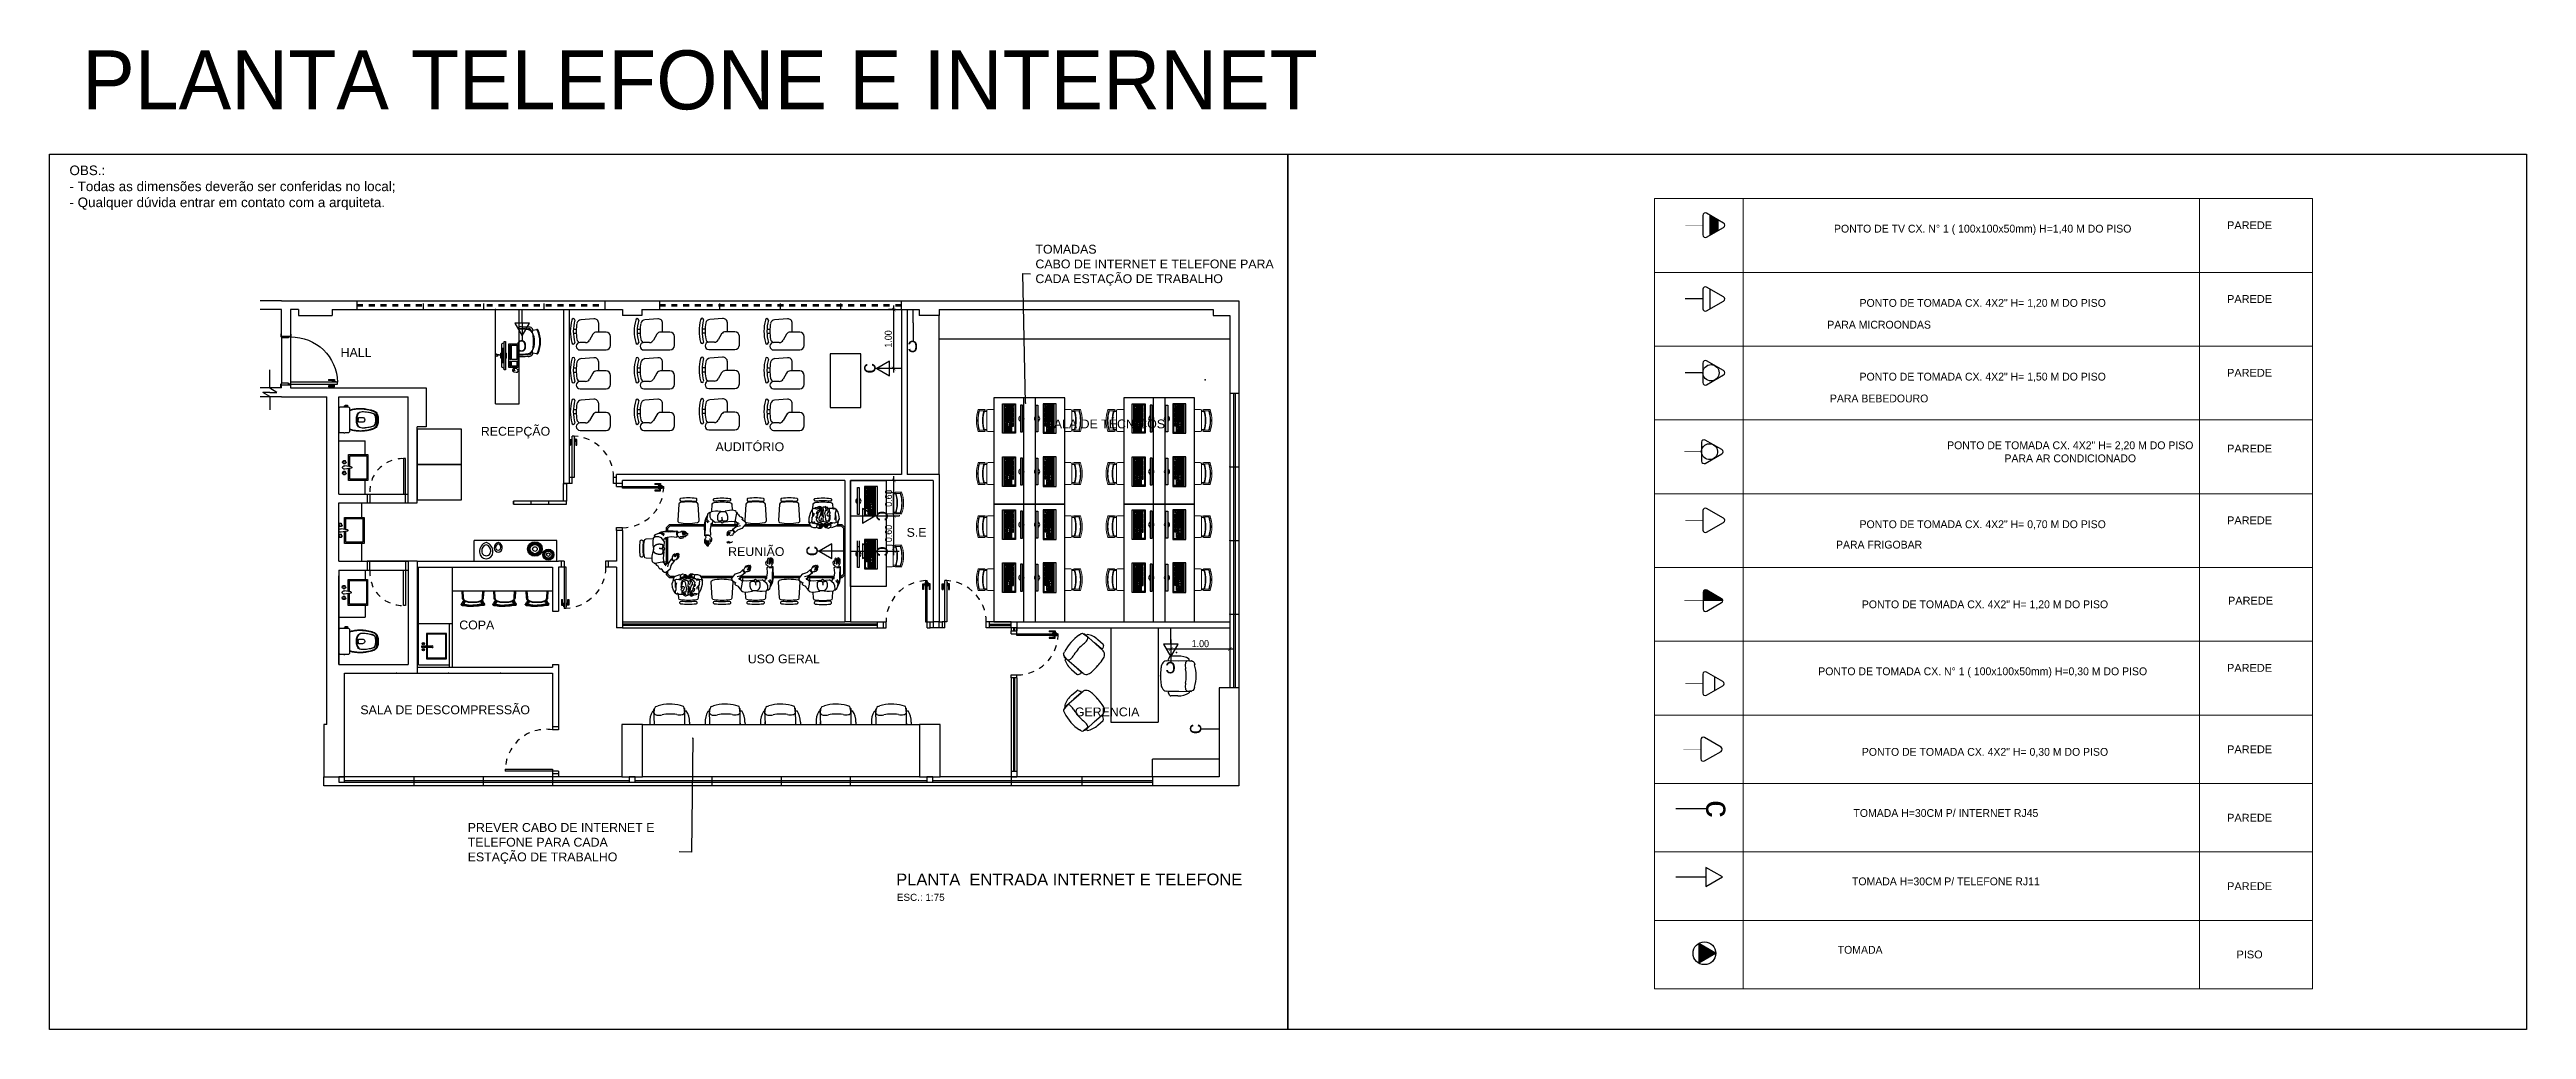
# Model space of a CAD drawing. Header units: millimetres. Extents: x 7034 to 7235, y -465 to -380.
# Drawn here: x 7145.19 to 7187.19, y -417 to -400.37 of the extents above; entities that cross this region are included whole.
import ezdxf

# ---------------------------------------------------------------- set-up
doc = ezdxf.new("R2010")
doc.units = ezdxf.units.MM
doc.header["$LTSCALE"] = 0.005
doc.linetypes.add('CONTINUO', pattern=[0])
doc.linetypes.add('DASHED', pattern=[19.05, 12.7, -6.35])
doc.layers.get('0').update_dxf_attribs({"linetype": 'CONTINUO'})
doc.layers.get('DEFPOINTS').update_dxf_attribs({"linetype": 'CONTINUO', "lineweight": 15})
for name, color, linetype in [('- COTAS', 12, 'Continuous'), ('0-COTAS', 12, 'Continuous'), ('0-TOMADAS', 12, 'Continuous'), ('0-TXT', 7, 'Continuous'), ('252', 252, 'Continuous'), ('A-03', 3, 'Continuous'), ('A-05', 5, 'Continuous'), ('ALV_5', 5, 'Continuous'), ('ARQ-PEITORIAL', 4, 'Continuous'), ('ARQ-TEXTO', 3, 'Continuous'), ('ARQ_ALVENARIA', 6, 'Continuous'), ('ARQ_BLK_ESQUADR', 1, 'Continuous'), ('ARQ_ESQUADRIA', 5, 'Continuous'), ('ARQ_JANELAALTA', 150, 'DASHED'), ('ARQ_MOBILIARIO 1', 8, 'Continuous'), ('ARQ_MOBILIARIO 2', 252, 'Continuous'), ('ARQ_SOLEIRA', 250, 'CONTINUO'), ('ARQ_TXT_AMBIENTE', 3, 'Continuous'), ('JANELA', 10, 'Continuous'), ('NN_PISO', 8, 'Continuous'), ('PORTA', 2, 'Continuous'), ('TEXTO - GERAL', 162, 'Continuous')]:
    doc.layers.add(name, color=color, linetype=linetype)
for name, color, linetype, lineweight in [('0-LAYOUT', 250, 'Continuous', 25), ('ARQ-TXT-GER', 250, 'Continuous', 25), ('TEXTO', 7, 'Continuous', 15)]:
    doc.layers.add(name, color=color, linetype=linetype, lineweight=lineweight)
doc.styles.add('50', font='ARIALN.TTF', dxfattribs={"height": 0.1})
doc.styles.add('ARIAL', font='arial.ttf', dxfattribs={"height": 2.5})
doc.styles.add('ARQ', font='arial.ttf', dxfattribs={"width": 0.9})
doc.styles.add('CARIMBO', font='')
doc.styles.add('geometric', font='')
doc.styles.get("Standard").update_dxf_attribs({"font": 'arial.ttf'})
doc.styles.get('CARIMBO').set_extended_font_data('Hammer Thin')
doc.styles.get('geometric').set_extended_font_data('Geometr415 Blk BT')
doc.dimstyles.new('1-50', dxfattribs={"dimtxt": 0.12, "dimasz": 0.06, "dimexe": 0.09, "dimexo": 0.1, "dimgap": 0.03, "dimtad": 1, "dimzin": 0, "dimdsep": 46, "dimtxsty": 'ARQ', "dimblk": 'ARCHTICK', "dimcen": 0, "dimdle": 0.07, "dimclrd": 1, "dimclre": 1, "dimclrt": 7, "dimadec": 0, "dimazin": 0, "dimtm": 1e-09, "dimtfac": 1, "dimtofl": 0, "dimtmove": 2, "dimatfit": 3, "dimldrblk": 'ARCHTICK', "dimfxl": 1, "dimtolj": 1, "dimtzin": 0, "dimlwd": -1, "dimlwe": -1, "dimarcsym": 0})
doc.dimstyles.new('50', dxfattribs={"dimscale": 0, "dimtxt": 0.1, "dimasz": 0.025, "dimexe": 0.05, "dimexo": 0.05, "dimgap": 0.01, "dimtad": 1, "dimdec": 0, "dimlfac": 100, "dimzin": 0, "dimdsep": 46, "dimtxsty": '50', "dimblk": 'DOT', "dimcen": 0.02, "dimclrd": 1, "dimclre": 1, "dimclrt": 7, "dimadec": 0, "dimazin": 0, "dimtfac": 1, "dimtdec": 0, "dimtofl": 0, "dimtmove": 2, "dimatfit": 2, "dimldrblk": 'DOT', "dimfxl": 0.05, "dimtolj": 1, "dimtzin": 0, "dimlwd": -1, "dimarcsym": 0})
pattern_1 = [(0, (0, 0), (0, 6.985), [5.08, -1.905]), (90, (0, 0), (-6.985, 4e-16), [5.08, -1.905])]
pattern_2 = [(0, (21, -1.259), (0, 6.985), [5.08, -1.905]), (90, (21, -1.259), (-6.985, 4e-16), [5.08, -1.905])]
pattern_3 = [(0, (20.895, 0), (0, 6.985), [5.08, -1.905]), (90, (20.895, 0), (-6.985, 4e-16), [5.08, -1.905])]

msp = doc.modelspace()

# ---------------------------------------------------------------- texts
at = {"layer": '0-TXT', "char_height": 0.13288, "attachment_point": 5, "style": 'CARIMBO'}
for s, insert, width in [('PONTO DE TV CX. N%%D 1 ( 100x100x50mm) H=1,40 M DO PISO', (7177.966, -403.431), 8.43847), ('{\\fArial|b0|i0|c0|p34;PAREDE}', (7182.491, -403.353), 8.43847), ('PONTO DE TOMADA CX. 4X2" H= 1,20 M DO PISO', (7177.966, -404.683), 8.43847), ('{\\fArial|b0|i0|c0|p34;PAREDE}', (7182.491, -404.604), 8.43847), (' PARA MICROONDAS', (7176.185, -405.041), 8.43847), ('PONTO DE TOMADA CX. 4X2" H= 1,50 M DO PISO', (7177.966, -405.934), 8.43847), ('{\\fArial|b0|i0|c0|p34;PAREDE}', (7182.491, -405.856), 8.43847), (' PARA BEBEDOURO', (7176.185, -406.293), 8.43847), ('PONTO DE TOMADA CX. 4X2" H= 2,20 M DO PISO\\PPARA AR CONDICIONADO', (7179.451, -407.198), 8.43847), ('{\\fArial|b0|i0|c0|p34;PAREDE}', (7182.492, -407.142), 8.43847), ('PONTO DE TOMADA CX. 4X2" H= 0,70 M DO PISO', (7177.966, -408.438), 8.43847), ('{\\fArial|b0|i0|c0|p34;PAREDE}', (7182.491, -408.359), 8.43847), (' PARA FRIGOBAR', (7176.185, -408.773), 8.43847), ('PONTO DE TOMADA CX. 4X2" H= 1,20 M DO PISO', (7178.005, -409.797), 8.43847), ('{\\fArial|b0|i0|c0|p34;PAREDE}', (7182.507, -409.722), 8.43847), ('PONTO DE TOMADA CX. N%%D 1 ( 100x100x50mm) H=0,30 M DO PISO', (7177.966, -410.941), 8.43847), ('{\\fArial|b0|i0|c0|p34;PAREDE}', (7182.491, -410.863), 8.43847), ('PONTO DE TOMADA CX. 4X2" H= 0,30 M DO PISO', (7178.005, -412.3), 8.43847), ('{\\fArial|b0|i0|c0|p34;PAREDE}', (7182.492, -412.244), 8.43847), ('{\\fArial|b0|i0|c0|p34;PAREDE}', (7182.492, -413.405), 8.43847), ('{\\fArial|b0|i0|c0|p34;PAREDE}', (7182.492, -414.566), 8.43847), ('{\\fArial|b0|i0|c0|p34;PISO}', (7182.492, -415.726), 2.56061)]:
    msp.add_mtext(s, dxfattribs=dict(at, insert=insert, width=width))
at = {"layer": '0-TXT', "attachment_point": 5, "style": 'CARIMBO'}
for s, insert, char_height in [('TOMADA H=30CM P/ INTERNET RJ45', (7177.342, -413.326), 0.13288), ('TOMADA H=30CM P/ TELEFONE RJ11', (7177.342, -414.486), 0.13288), ('TOMADA  ', (7175.888, -415.647), 0.1329)]:
    msp.add_mtext_dynamic_manual_height_columns(s, width=4.5722, gutter_width=12.5, heights=[0], dxfattribs=dict(at, insert=insert, char_height=char_height))
at = {"layer": 'A-03'}
msp.add_text('c', height=0.422, rotation=270, dxfattribs=at).set_placement((7173.278, -413.107))
at = {"layer": 'ARQ-PEITORIAL', "insert": (7145.739, -400.387), "char_height": 1, "attachment_point": 1, "style": 'geometric'}
msp.add_mtext_dynamic_manual_height_columns('PLANTA TELEFONE E INTERNET', width=22.44264, gutter_width=12.5, heights=[0], dxfattribs=at)
at = {"layer": 'ARQ-TXT-GER', "insert": (7145.524, -402.34), "char_height": 0.16293, "width": 6.25452, "attachment_point": 1, "style": 'ARIAL'}
msp.add_mtext('OBS.:\\P- Todas as dimensões deverão ser conferidas no local;\\P- Qualquer dúvida entrar em contato com a arquiteta.', dxfattribs=at)
at = {"layer": 'ARQ_TXT_AMBIENTE'}
msp.add_text('    RECEPÇÃO', height=0.15, dxfattribs=at).set_placement((7152.267, -406.924))
at = {"layer": 'ARQ_TXT_AMBIENTE', "char_height": 0.15, "attachment_point": 1}
for s, width, insert in [('TOMADAS\\PCABO DE INTERNET E TELEFONE PARA CADA ESTAÇÃO DE TRABALHO', 4.34373, (7161.904, -403.685)), ('\\pi0.98846;    HALL', 2.72651, (7148.901, -405.438)), ('    SALA DE TÉCNICOS  ', 2.27425, (7161.843, -406.649)), ('\\pi0.66943;    AUDITÓRIO ', 2.72651, (7155.577, -407.036)), (' S.E', 1.65266, (7159.661, -408.489)), ('    COPA', 2.72651, (7151.901, -410.06)), ('\\pi0.50039; USO GERAL', 2.27425, (7156.468, -410.636)), ('SALA DE DESCOMPRESSÃO', 3.03558, (7150.457, -411.499)), ('\\pi0.59529;GERENCIA', 2.27425, (7161.977, -411.535)), ('PREVER CABO DE INTERNET E TELEFONE PARA CADA ESTAÇÃO DE TRABALHO', 3.40961, (7152.277, -413.495))]:
    msp.add_mtext_dynamic_manual_height_columns(s, width=width, gutter_width=12.5, heights=[0], dxfattribs=dict(at, insert=insert))
at = {"layer": 'ARQ_TXT_AMBIENTE'}
note = msp.add_mtext_dynamic_manual_height_columns('\\pi0.77415;    REUNIÃO\\P\\pi1.36325;', width=2.72651, gutter_width=0, heights=[0.185, 0], dxfattribs=dict(at, insert=(7155.686, -408.815), char_height=0.15, attachment_point=1))
for column, words in zip(note.columns.linked_columns, ['\\pi1.36325;']):
    column.text = words
at = {"layer": 'TEXTO', "attachment_point": 1}
for s, width, insert, char_height in [('PLANTA  ENTRADA INTERNET E TELEFONE', 6.94102, (7159.543, -414.352), 0.2), ('ESC.: 1:75', 3.13121, (7159.554, -414.695), 0.12)]:
    msp.add_mtext_dynamic_manual_height_columns(s, width=width, gutter_width=12.5, heights=[0], dxfattribs=dict(at, insert=insert, char_height=char_height))

# ---------------------------------------------------------------- blocks, each defined once
blk = doc.blocks.new('TOMADA-H30')
blk.add_lwpolyline([(-0.108, 0.196), (0.108, 0.196, 0.57735), (0.132, 0.237), (0.024, 0.425, 0.57735), (-0.024, 0.425), (-0.132, 0.237, 0.57735)], format="xyb", close=True)
at = {"const_width": 0.005}
blk.add_lwpolyline([(0, 0.196), (0, 0)], dxfattribs=at)
blk = doc.blocks.new('2541982')
at = {"layer": '0-TOMADAS', "xscale": 0.6451236243583418, "yscale": 0.6451236243583418, "zscale": 0.6451236243583418, "rotation": 270}
blk.add_blockref('TOMADA-H30', (3218.852, 1440.968), dxfattribs=at)
blk = doc.blocks.new('TOMADA-H150')
blk.add_hatch(color=256).paths.add_polyline_path([(0.039, 0.238), (-0.039, 0.238), (-0.073, 0.18), (0.073, 0.18)])
for p, q in [((-0.039, 0.238), (0.039, 0.238)), ((-0.073, 0.18), (0.073, 0.18))]:
    blk.add_line(p, q)
blk.add_lwpolyline([(-0.071, 0.128), (0.071, 0.128, 0.57735), (0.087, 0.156), (0.016, 0.279, 0.57735), (-0.016, 0.279), (-0.087, 0.156, 0.57735)], format="xyb", close=True)
blk.add_lwpolyline([(-0.071, 0.128), (0.071, 0.128, 0.57735), (0.087, 0.156), (0.016, 0.279, 0.57735), (-0.016, 0.279), (-0.087, 0.156, 0.57735)], format="xyb", close=True)
at = {"const_width": 0.00328}
blk.add_lwpolyline([(0, 0.128), (0, 0)], dxfattribs=at)
blk = doc.blocks.new('TOMADA-H115')
blk.add_lwpolyline([(-0.066, 0.146), (0.066, 0.146, 0.57735), (0.081, 0.172), (0.015, 0.286, 0.57735), (-0.015, 0.286), (-0.081, 0.172, 0.57735)], format="xyb", close=True)
blk.add_lwpolyline([(-0.066, 0.146), (0.066, 0.146, 0.57735), (0.081, 0.172), (0.015, 0.286, 0.57735), (-0.015, 0.286), (-0.081, 0.172, 0.57735)], format="xyb", close=True)
at = {"const_width": 0.00374}
blk.add_lwpolyline([(0, 0.294), (0, 0)], dxfattribs=at)
for points in [[(-0.066, 0.146), (-0.081, 0.172), (0, 0.146), (0, 0.294)], [(-0.081, 0.172), (0, 0.294), (-0.015, 0.286)], [(-0.081, 0.155), (-0.081, 0.172), (-0.083, 0.164)], [(-0.083, 0.164), (-0.081, 0.172), (-0.082, 0.168)], [(-0.081, 0.155), (-0.083, 0.164), (-0.083, 0.16)], [(-0.066, 0.146), (-0.081, 0.172), (-0.081, 0.155)], [(-0.081, 0.155), (-0.066, 0.146), (-0.074, 0.148)], [(-0.081, 0.155), (-0.074, 0.148), (-0.078, 0.151)], [(-0.074, 0.148), (-0.066, 0.146), (-0.07, 0.147)]]:
    blk.add_solid(points)
blk = doc.blocks.new('12110333')
at = {"layer": 'PORTA', "color": 1}
for p, q in [((-0.031, 0.746), (0.008, 0.746)), ((-0.031, 0.648), (-0.031, 0.746)), ((-0.017, 0.648), (-0.031, 0.648)), ((-0.017, 0.732), (-0.017, 0.662)), ((0.008, 0.732), (-0.017, 0.732)), ((-0.017, 0.662), (-0.017, 0.648)), ((-0.017, 0.662), (-0.017, 0.662)), ((0.008, 0.774), (0.015, 0.774)), ((0.008, 0.774), (0.008, 0.704)), ((0.008, 0.704), (0.015, 0.704)), ((0.052, 0.774), (0.045, 0.774)), ((0.052, 0.704), (0.045, 0.704)), ((0.052, 0.774), (0.052, 0.704)), ((0.091, 0.746), (0.052, 0.746)), ((0.052, 0.732), (0.077, 0.732)), ((0.077, 0.732), (0.077, 0.662)), ((0.077, 0.662), (0.077, 0.662)), ((0.077, 0.662), (0.077, 0.648)), ((0.091, 0.648), (0.077, 0.648)), ((0.091, 0.648), (0.091, 0.746)), ((0.815, 0), (0.015, 0)), ((0.8, -0.15), (0.03, -0.15))]:
    blk.add_line(p, q, dxfattribs=at)
at = {"layer": 'PORTA'}
for p, q in [((-0.035, 0.005), (-0.035, 0)), ((-0.03, 0.01), (0.01, 0.01)), ((0, 0), (0.015, 0)), ((0.015, 0), (0.015, -0.03)), ((0.815, 0.005), (0.815, 0)), ((0.83, 0), (0.815, 0)), ((0.815, 0), (0.815, -0.03)), ((0.86, 0.01), (0.82, 0.01)), ((0.865, 0.005), (0.865, 0)), ((-0.035, -0.15), (-0.035, -0.15)), ((-0.035, -0.15), (-0.035, -0.155)), ((-0.03, -0.16), (0.01, -0.16)), ((0, -0.15), (0.03, -0.15)), ((0.03, -0.03), (0.015, -0.03)), ((0.015, -0.03), (0.03, -0.03)), ((0.015, -0.15), (0.015, -0.155)), ((0.03, -0.03), (0.03, -0.15)), ((0.815, -0.03), (0.8, -0.03)), ((0.8, -0.03), (0.815, -0.03)), ((0.8, -0.03), (0.8, -0.15)), ((0.83, -0.15), (0.8, -0.15)), ((0.815, -0.15), (0.815, -0.155)), ((0.86, -0.16), (0.82, -0.16)), ((0.865, -0.15), (0.865, -0.155)), ((0.865, -0.15), (0.865, -0.15))]:
    blk.add_line(p, q, dxfattribs=at)
at = {"layer": 'PORTA', "color": 3}
blk.add_lwpolyline([(0.015, 0), (0.015, 0.8), (0.045, 0.8), (0.045, 0)], close=True, dxfattribs=at)
at = {"layer": 'PORTA', "color": 1}
blk.add_arc((0.03, 0.015), 0.785, 358.9053, 88.9053, dxfattribs=at)
at = {"layer": 'PORTA'}
for centre, start, end in [((-0.03, 0.005), 90, 180), ((0.01, 0.005), 0, 90), ((0.82, 0.005), 90, 180), ((0.86, 0.005), 0, 90), ((-0.03, -0.155), 180, 270), ((0.01, -0.155), 270, 0), ((0.82, -0.155), 180, 270), ((0.86, -0.155), 270, 0)]:
    blk.add_arc(centre, 0.005, start, end, dxfattribs=at)
blk = doc.blocks.new('vafres')
at = {"lineweight": 13, "ltscale": 0.2}
for p, q in [((2157.847, 914.648), (2157.847, 914.535)), ((2157.847, 914.484), (2157.847, 914.381)), ((2157.857, 914.539), (2157.857, 914.502)), ((2157.868, 914.552), (2157.868, 914.624)), ((2158.196, 914.504), (2157.868, 914.504)), ((2157.878, 914.504), (2157.878, 914.545)), ((2158.186, 914.504), (2158.186, 914.545)), ((2158.196, 914.552), (2158.196, 914.624)), ((2158.206, 914.539), (2158.206, 914.502)), ((2158.216, 914.648), (2158.216, 914.535)), ((2158.216, 914.484), (2158.216, 914.381))]:
    blk.add_line(p, q, dxfattribs=at)
for centre, radius, start, end in [((2158.032, 914.109), 0.569, 71.0753, 108.9246), ((2158.032, 914.089), 0.569, 71.0753, 108.9246), ((2158.032, 913.997), 0.569, 71.0753, 108.9246), ((2157.868, 914.484), 0.0205, 90, 180), ((2158.032, 914.079), 0.569, 73.2016, 106.7984), ((2158.032, 914.079), 0.569, 73.2016, 106.7984), ((2158.032, 914.007), 0.569, 73.2016, 106.7984), ((2158.196, 914.484), 0.0205, 360, 90)]:
    blk.add_arc(centre, radius, start, end, dxfattribs=at)
blk = doc.blocks.new('A$C778229A4')
at = {"layer": '0-LAYOUT', "linetype": 'Continuous'}
for p, q in [((557, 738), (252, 714)), ((671, 423), (671, 632)), ((72, 494), (142, 494)), ((142, 388), (72, 388)), ((362, 176), (230, 176)), ((230, 0), (847, 0)), ((534, 370), (454, 230)), ((847, 423), (626, 423)), ((953, 106), (953, 318))]:
    blk.add_line(p, q, dxfattribs=at)
for centre, radius, start, end in [((1004, 441), 1004, 164.72346, 195.27654), ((71, 706), 35.3, 0, 180), ((1075, 441), 1004, 164.72346, 195.27654), ((1284, 441), 1143, 170.47649, 189.52351), ((261, 609), 106, 94.39871, 168.30549), ((565, 632), 106, 0, 94.39871), ((71, 176), 35.3, 180, 0), ((230, 88), 88.2, 90, 270), ((261, 273), 106, 191.69451, 247.18493), ((362, 282), 106, 270, 330.25512), ((626, 318), 106, 90, 150.25512), ((847, 318), 106, 0, 90), ((847, 106), 106, 270, 0)]:
    blk.add_arc(centre, radius, start, end, dxfattribs=at)
blk = doc.blocks.new('cbtorb2')
at = {"layer": '252'}
for p, q in [((-0.01, -0.09), (-0.024, -0.008)), ((-0.009, -0.097), (-0.01, -0.09)), ((0.009, -0.097), (0.01, -0.09)), ((0.01, -0.09), (0.024, -0.008))]:
    blk.add_line(p, q, dxfattribs=at)
for centre in [(-0.077, 0), (0.077, 0)]:
    blk.add_circle(centre, 0.017, dxfattribs=at)
for centre, radius, start, end in [((-0.077, 0), 0.025, 341.1513, 198.8487), ((0, 0), 0.025, 341.1513, 198.8487), ((0.077, 0), 0.025, 341.1513, 198.8487), ((-0.077, 0), 0.025, 198.8487, 216.2316), ((-0.093, -0.032), 0.0177, 22.7472, 105.6562), ((-0.077, 0), 0.025, 272.1718, 341.1513), ((0, -0.094), 0.0106, 161.2845, 18.7155), ((0, -0.092), 0.0103, 210.8046, 329.1954), ((0.077, 0), 0.025, 198.8487, 216.2316), ((0.062, -0.032), 0.0177, 22.7472, 105.6562), ((0.077, 0), 0.025, 272.1718, 341.1513)]:
    blk.add_arc(centre, radius, start, end, dxfattribs=at)
blk = doc.blocks.new('Baci01p')
for points in [[(0.17, 0), (0.17, 0.205, 0.059373), (0.169, 0.21, 0.333509), (0.154, 0.222), (0.135, 0.222), (0.104, 0.222), (0.094, 0.222), (0.094, 0.225, 0.252251), (0.094, 0.225, 0.160103), (0.085, 0.228, 0.160103), (0.076, 0.225, 0.252251), (0.076, 0.225), (0.076, 0.222), (0.017, 0.222, 0.327853), (0, 0.207, 0.087637), (0, 0.204), (0, 0), (0, -0.204, 0.087637), (0, -0.207, 0.327853), (0.017, -0.222), (0.076, -0.222), (0.076, -0.225, 0.252251), (0.076, -0.225, 0.160103), (0.085, -0.228, 0.160103), (0.094, -0.225, 0.252251), (0.094, -0.225), (0.094, -0.222), (0.104, -0.222), (0.104, -0.236), (0.102, -0.236), (0.102, -0.252), (0.12, -0.252), (0.138, -0.252), (0.138, -0.236), (0.135, -0.236), (0.135, -0.222), (0.154, -0.222, 0.333509), (0.169, -0.21, 0.059373), (0.17, -0.205)], [(0.291, 0, 0.041331), (0.296, -0.061, 0.129345), (0.313, -0.104, 0.234638), (0.385, -0.14, 0.044666), (0.486, -0.132, 0.031515), (0.566, -0.114, 0.151063), (0.599, -0.095, 0.148094), (0.619, -0.059, 0.031073), (0.621, -0.045, 0.035055), (0.626, 0, 0.035055), (0.621, 0.045, 0.031073), (0.619, 0.059, 0.148094), (0.599, 0.095, 0.151063), (0.566, 0.114, 0.031515), (0.486, 0.132, 0.044666), (0.385, 0.14, 0.234638), (0.313, 0.104, 0.129345), (0.296, 0.061, 0.041331)], [(0.297, 0, -0.041434), (0.301, 0.06, -0.129651), (0.317, 0.1, -0.234583), (0.385, 0.134, -0.044678), (0.485, 0.126, -0.031614), (0.565, 0.108, -0.152477), (0.595, 0.091, -0.148725), (0.613, 0.057, -0.031624), (0.615, 0.044, -0.035113), (0.619, 0, -0.035113), (0.615, -0.044, -0.031624), (0.613, -0.057, -0.148725), (0.595, -0.091, -0.152477), (0.565, -0.108, -0.031614), (0.485, -0.126, -0.044678), (0.385, -0.134, -0.234583), (0.317, -0.1, -0.129651), (0.301, -0.06, -0.041434)], [(0.391, -0.04, 0.164444), (0.415, -0.032, 0.245936), (0.43, 0, 0.245936), (0.415, 0.032, 0.164444), (0.391, 0.04), (0.326, 0.04, 0.108885), (0.326, -0.04)]]:
    blk.add_lwpolyline(points, format="xyb", close=True)
for points in [[(0.076, 0.222), (0.094, 0.222)], [(0.093, 0.225), (0.085, 0.225), (0.077, 0.225)], [(0.076, -0.222), (0.094, -0.222)], [(0.093, -0.225), (0.085, -0.225), (0.077, -0.225)], [(0.104, -0.222), (0.135, -0.222)], [(0.104, -0.236), (0.12, -0.236), (0.135, -0.236)]]:
    blk.add_lwpolyline(points)
for points in [[(0.17, -0.167, -0.003882), (0.205, -0.177, 0.024258), (0.285, -0.191, 0.02486), (0.335, -0.194, 0.033324), (0.385, -0.194, 0.02486), (0.425, -0.191, 0.012268), (0.475, -0.184, 0.015806), (0.525, -0.172, 0.026699), (0.575, -0.157, 0.021919), (0.595, -0.149, 0.174675), (0.643, -0.1, 0.045452), (0.653, -0.07, 0.022856), (0.656, -0.057, 0.041289), (0.66, -0.03, 0.052091), (0.661, -0.023, 0.04333), (0.661, 0, 0.04333), (0.661, 0.023, 0.052091), (0.66, 0.03, 0.041289), (0.656, 0.057, 0.022856), (0.653, 0.07, 0.045452), (0.643, 0.1, 0.174675), (0.595, 0.149, 0.021919), (0.575, 0.157, 0.026699), (0.525, 0.172, 0.015806), (0.475, 0.184, 0.012268), (0.425, 0.191, 0.02486), (0.385, 0.194, 0.033324), (0.335, 0.194, 0.02486), (0.285, 0.191, 0.024258), (0.205, 0.177, -0.003882), (0.17, 0.167)], [(0.173, 0.155, 0.003849), (0.208, 0.165, -0.027799), (0.298, 0.18, -0.018883), (0.336, 0.183, -0.033646), (0.384, 0.182, -0.016781), (0.411, 0.18, -0.015438), (0.473, 0.172, -0.023716), (0.546, 0.154, -0.013571), (0.571, 0.146, -0.02186), (0.59, 0.139, -0.173345), (0.633, 0.095, -0.045814), (0.641, 0.067, -0.024058), (0.644, 0.055, -0.042614), (0.648, 0.029, -0.066108), (0.649, 0.023, -0.047154), (0.649, 0, -0.047154), (0.649, -0.023, -0.066108), (0.648, -0.029, -0.042614), (0.644, -0.055, -0.024058), (0.641, -0.067, -0.045814), (0.633, -0.095, -0.173345), (0.59, -0.139, -0.02186), (0.571, -0.146, -0.013571), (0.546, -0.154, -0.023716), (0.473, -0.172, -0.015438), (0.411, -0.18, -0.016781), (0.384, -0.182, -0.033646), (0.336, -0.183, -0.018883), (0.298, -0.18, -0.027799), (0.208, -0.165, 0.003849), (0.173, -0.155)]]:
    blk.add_lwpolyline(points, format="xyb")
blk = doc.blocks.new('4i')
at = {"layer": 'A-03'}
blk.add_line((-153.566, 1.226), (-153.265, 1.226), dxfattribs=at)
blk.add_text('c', height=0.25, rotation=270, dxfattribs=at).set_placement((-153.263, 1.31))
blk = doc.blocks.new('A$C133811AD')
at = {"layer": 'ARQ_ESQUADRIA'}
for p, q in [((0.655, 1.347), (0.694, 1.347)), ((0.655, 1.249), (0.655, 1.347)), ((0.694, 1.333), (0.669, 1.333)), ((0.669, 1.333), (0.669, 1.263)), ((0.669, 1.263), (0.669, 1.263)), ((0.669, 1.263), (0.669, 1.249)), ((0.694, 1.375), (0.694, 1.305)), ((0.694, 1.375), (0.701, 1.375)), ((0.694, 1.305), (0.701, 1.305)), ((0.731, 1.401), (0.701, 1.401)), ((0.701, 0.701), (0.701, 1.401)), ((0.731, 1.401), (0.731, 0.701)), ((0.738, 1.375), (0.731, 1.375)), ((0.738, 1.305), (0.731, 1.305)), ((0.738, 1.375), (0.738, 1.305)), ((0.777, 1.347), (0.738, 1.347)), ((0.738, 1.333), (0.763, 1.333)), ((0.763, 1.333), (0.763, 1.263)), ((0.763, 1.263), (0.763, 1.249)), ((0.763, 1.263), (0.763, 1.263)), ((0.777, 1.249), (0.777, 1.347)), ((0.655, 1.249), (0.669, 1.249)), ((0.763, 1.249), (0.777, 1.249)), ((0.701, 0.701), (0.651, 0.701)), ((0.701, 0.601), (0.651, 0.601)), ((0.701, 0.601), (0.701, 0.701)), ((0.731, 0.701), (0.701, 0.701)), ((1.401, 0.601), (1.401, 0.701)), ((1.451, 0.701), (1.401, 0.701)), ((1.451, 0.601), (1.401, 0.601))]:
    blk.add_line(p, q, dxfattribs=at)
at = {"layer": 'ARQ_JANELAALTA'}
blk.add_arc((0.701, 0.701), 0.701, 0, 87.4911, dxfattribs=at)
blk = doc.blocks.new('_ArchTick')
at = {"color": 0, "linetype": 'ByBlock', "const_width": 0.15}
blk.add_lwpolyline([(-0.5, -0.5), (0.5, 0.5)], dxfattribs=at)
blk = doc.blocks.new('*D222')
at = {"layer": '- COTAS', "color": 1, "transparency": 16777216}
for p, q in [((7165.27, -410.543), (7164.13, -410.543)), ((7164.2, -410.383), (7164.2, -410.633)), ((7165.2, -410.383), (7165.2, -410.633))]:
    blk.add_line(p, q, dxfattribs=at)
at = {"layer": 'DEFPOINTS', "color": 0, "transparency": 16777216}
for p in [(7164.2, -410.283), (7165.2, -410.283), (7164.2, -410.543)]:
    blk.add_point(p, dxfattribs=at)
at = {"layer": '- COTAS', "color": 1, "transparency": 16777216, "xscale": 0.06, "yscale": 0.06, "zscale": 0.06, "rotation": 180}
blk.add_blockref('_ArchTick', (7164.2, -410.543), dxfattribs=at)
at = {"layer": '- COTAS', "color": 1, "transparency": 16777216, "xscale": 0.06, "yscale": 0.06, "zscale": 0.06}
blk.add_blockref('_ArchTick', (7165.2, -410.543), dxfattribs=at)
at = {"layer": '- COTAS', "color": 7, "transparency": 16777216, "insert": (7164.7, -410.452), "char_height": 0.12, "attachment_point": 5, "style": 'ARQ'}
blk.add_mtext('\\A1;1.00', dxfattribs=at)
blk = doc.blocks.new('*D223')
at = {"layer": '- COTAS', "color": 1, "transparency": 16777216}
for p, q in [((7159.504, -408.953), (7159.504, -408.213)), ((7159.198, -408.283), (7159.594, -408.283)), ((7159.209, -408.883), (7159.594, -408.883))]:
    blk.add_line(p, q, dxfattribs=at)
at = {"layer": 'DEFPOINTS', "color": 0, "transparency": 16777216}
for p in [(7159.098, -408.283), (7159.504, -408.283), (7159.109, -408.883)]:
    blk.add_point(p, dxfattribs=at)
at = {"layer": '- COTAS', "color": 1, "transparency": 16777216, "xscale": 0.06, "yscale": 0.06, "zscale": 0.06}
for p, rotation in [((7159.504, -408.283), 90), ((7159.504, -408.883), 270)]:
    blk.add_blockref('_ArchTick', p, dxfattribs=dict(at, rotation=rotation))
at = {"layer": '- COTAS', "color": 7, "transparency": 16777216, "insert": (7159.413, -408.583), "char_height": 0.12, "attachment_point": 5, "rotation": 90, "style": 'ARQ'}
blk.add_mtext('\\A1;0.60', dxfattribs=at)
blk = doc.blocks.new('*D228')
at = {"layer": 'DEFPOINTS', "color": 0, "transparency": 16777216}
for p in [(7159.504, -407.683), (7159.504, -407.683), (7159.504, -408.283)]:
    blk.add_point(p, dxfattribs=at)
at = {"layer": 'NN_PISO', "color": 1, "transparency": 16777216}
for p, q in [((7159.504, -408.353), (7159.504, -407.613)), ((7159.604, -407.683), (7159.594, -407.683)), ((7159.604, -408.283), (7159.594, -408.283))]:
    blk.add_line(p, q, dxfattribs=at)
at = {"layer": 'NN_PISO', "color": 1, "transparency": 16777216, "xscale": 0.06, "yscale": 0.06, "zscale": 0.06}
for p, rotation in [((7159.504, -407.683), 90), ((7159.504, -408.283), 270)]:
    blk.add_blockref('_ArchTick', p, dxfattribs=dict(at, rotation=rotation))
at = {"layer": 'NN_PISO', "color": 7, "transparency": 16777216, "insert": (7159.413, -407.983), "char_height": 0.12, "attachment_point": 5, "rotation": 90, "style": 'ARQ'}
blk.add_mtext('\\A1;0.60', dxfattribs=at)
blk = doc.blocks.new('A$C1D1E4AAD')
at = {"layer": '0-LAYOUT', "linetype": 'ByBlock'}
for p, q in [((-2.015, 0), (-2.015, -1.6)), ((-1.215, 0), (-1.215, -1.6)), ((-2.818, -0.443), (-2.802, -0.408)), ((-2.519, -0.103), (-2.551, -0.122)), ((-2.405, -0.158), (-2.482, -0.105)), ((-2.458, -0.11), (-2.474, -0.11)), ((-2.147, -0.39), (-2.458, -0.11)), ((-2.434, -0.131), (-2.417, -0.111)), ((-2.176, -0.356), (-2.302, -0.25)), ((-2.238, -0.201), (-2.15, -0.28)), ((-2.142, -0.302), (-2.154, -0.346)), ((-2.748, -0.549), (-2.811, -0.479)), ((-2.802, -0.502), (-2.804, -0.486)), ((-2.485, -0.774), (-2.802, -0.502)), ((-2.779, -0.523), (-2.796, -0.543)), ((-2.683, -0.708), (-2.595, -0.785)), ((-2.522, -0.75), (-2.643, -0.639)), ((-2.571, -0.791), (-2.529, -0.773)), ((-1.076, -0.561), (-0.658, -0.556)), ((-1.022, -0.491), (-1.042, -0.533)), ((-1.032, -0.555), (-0.868, -0.558)), ((-0.884, -0.48), (-1.001, -0.48)), ((-0.73, -0.557), (-0.637, -0.568)), ((-0.69, -0.556), (-0.69, -0.53)), ((-0.658, -0.556), (-0.646, -0.567)), ((-0.607, -0.591), (-0.596, -0.626)), ((-2.485, -1.078), (-2.802, -1.35)), ((-2.683, -1.144), (-2.595, -1.067)), ((-2.522, -1.102), (-2.643, -1.213)), ((-2.571, -1.061), (-2.529, -1.079)), ((-1.076, -1.072), (-0.658, -1.078)), ((-1.022, -1.142), (-1.042, -1.101)), ((-1.032, -1.079), (-0.868, -1.076)), ((-0.884, -1.154), (-1.001, -1.153)), ((-0.73, -1.077), (-0.637, -1.066)), ((-0.69, -1.078), (-0.69, -1.104)), ((-0.658, -1.078), (-0.646, -1.067)), ((-0.607, -1.043), (-0.596, -1.007)), ((-2.818, -1.409), (-2.802, -1.443)), ((-2.748, -1.303), (-2.811, -1.373)), ((-2.802, -1.35), (-2.804, -1.366)), ((-2.779, -1.329), (-2.796, -1.309)), ((-2.147, -1.462), (-2.458, -1.742)), ((-2.176, -1.496), (-2.302, -1.602)), ((-2.238, -1.65), (-2.15, -1.572)), ((-2.142, -1.55), (-2.154, -1.506)), ((-2.015, -1.6), (-1.215, -1.6)), ((-2.519, -1.749), (-2.551, -1.73)), ((-2.405, -1.694), (-2.482, -1.747)), ((-2.458, -1.742), (-2.474, -1.741)), ((-2.434, -1.721), (-2.417, -1.741))]:
    blk.add_line(p, q, dxfattribs=at)
for centre, radius, start, end in [((-2.149, -0.728), 0.727, 123.5174, 153.896), ((-2.012, -0.849), 0.742, 129.1314, 148.282), ((-2.503, -0.131), 0.0328, 51.4098, 120.5547), ((-2.712, 0.012), 0.368, 309.1313, 323.2958), ((-2.46, -0.177), 0.0523, 323.2944, 29.1682), ((-2.46, -0.177), 0.0523, 323.2944, 29.1682), ((-2.471, -0.44), 0.333, 45.7372, 80.6494), ((-2.168, -0.345), 0.0141, 232.5784, 352.1311), ((-2.162, -0.297), 0.0207, 345.8779, 57.0329), ((-2.209, -0.45), 0.0857, 341.4955, 44.5153), ((-2.788, -0.455), 0.0328, 156.8587, 226.0036), ((-2.477, -0.447), 0.333, 196.764, 231.6762), ((-2.736, -0.492), 0.0523, 248.2452, 314.1189), ((-2.956, -0.266), 0.368, 314.1176, 328.2821), ((-2.579, -0.772), 0.0207, 220.3805, 291.5354), ((-2.532, -0.76), 0.0141, 285.2823, 44.835), ((-2.433, -0.706), 0.0857, 232.8981, 295.9178), ((-2.476, -0.598), 0.202, 293.437, 316.5438), ((-3.181, 0.177), 1.249, 312.9781, 324.4353), ((-2.321, -0.422), 0.202, 320.8696, 343.9764), ((0.074, -0.817), 1.249, 174.2714, 185.7286), ((-0.967, -0.699), 0.202, 154.7303, 177.8371), ((-1.07, -0.647), 0.0857, 94.1914, 157.2111), ((-1.031, -0.541), 0.0141, 146.5756, 266.1283), ((-1.004, -0.501), 0.0207, 81.6738, 152.8287), ((-0.866, -0.812), 0.333, 58.0573, 92.9695), ((-0.387, -0.632), 0.368, 175.4109, 189.5754), ((-0.701, -0.607), 0.0523, 109.5385, 175.4123), ((-1.481, -0.817), 0.742, 350.4247, 9.5753), ((-0.638, -0.601), 0.0328, 18.152, 87.2969), ((-1.298, -0.817), 0.727, 344.8107, 15.1893), ((-2.477, -1.405), 0.333, 128.3238, 163.236), ((-2.579, -1.08), 0.0207, 68.4646, 139.6195), ((-2.532, -1.092), 0.0141, 315.165, 74.7177), ((-2.433, -1.146), 0.0857, 64.0822, 127.1019), ((-2.476, -1.254), 0.202, 43.4562, 66.563), ((-3.181, -2.029), 1.249, 35.5647, 47.0219), ((-0.967, -0.934), 0.202, 182.1629, 205.2697), ((-1.07, -0.987), 0.0857, 202.7889, 265.8086), ((-1.031, -1.093), 0.0141, 93.8717, 213.4244), ((-1.004, -1.133), 0.0207, 207.1713, 278.3262), ((-0.866, -0.822), 0.333, 267.0305, 301.9427), ((-0.387, -1.002), 0.368, 170.4246, 184.5891), ((-0.701, -1.026), 0.0523, 184.5877, 250.4615), ((-0.701, -1.026), 0.0523, 184.5877, 250.4615), ((-0.638, -1.033), 0.0328, 272.7031, 341.848), ((-2.788, -1.397), 0.0328, 133.9964, 203.1413), ((-2.149, -1.124), 0.727, 206.104, 236.4826), ((-2.736, -1.36), 0.0523, 45.8811, 111.7548), ((-2.956, -1.586), 0.368, 31.7179, 45.8824), ((-2.012, -1.003), 0.742, 211.718, 230.8686), ((-2.712, -1.864), 0.368, 36.7042, 50.8687), ((-2.46, -1.675), 0.0523, 330.8318, 36.7056), ((-2.46, -1.675), 0.0523, 330.8318, 36.7056), ((-2.471, -1.412), 0.333, 279.3506, 314.2628), ((-2.168, -1.507), 0.0141, 7.8689, 127.4216), ((-2.321, -1.43), 0.202, 16.0236, 39.1304), ((-2.162, -1.555), 0.0207, 302.9671, 14.1221), ((-2.209, -1.402), 0.0857, 315.4847, 18.5045), ((-2.503, -1.721), 0.0328, 239.4453, 308.5902)]:
    blk.add_arc(centre, radius, start, end, dxfattribs=at)
for p in [(-2.242, -0.647), (-1.175, -0.817), (-2.242, -1.205)]:
    blk.add_point(p, dxfattribs=at)
blk = doc.blocks.new('A$C686A6CA0')
at = {"layer": 'ARQ-PEITORIAL'}
for p, q in [((-0.1, 2.53), (-0.1, 2.48)), ((0, 2.53), (0, 2.48)), ((-0.1, 2.48), (0, 2.48))]:
    blk.add_line(p, q, dxfattribs=at)
at = {"layer": 'ARQ_ESQUADRIA'}
for p, q in [((-1.596, 3.276), (-1.557, 3.276)), ((-1.596, 3.178), (-1.596, 3.276)), ((-1.582, 3.178), (-1.596, 3.178)), ((-1.582, 3.262), (-1.582, 3.192)), ((-1.557, 3.262), (-1.582, 3.262)), ((-1.582, 3.192), (-1.582, 3.178)), ((-1.582, 3.192), (-1.582, 3.192)), ((-1.557, 3.304), (-1.55, 3.304)), ((-1.557, 3.304), (-1.557, 3.234)), ((-1.557, 3.234), (-1.55, 3.234)), ((-1.55, 3.33), (-1.52, 3.33)), ((-1.55, 3.33), (-1.55, 2.63)), ((-1.52, 2.63), (-1.52, 3.33)), ((-1.513, 3.304), (-1.52, 3.304)), ((-1.513, 3.234), (-1.52, 3.234)), ((-1.513, 3.304), (-1.513, 3.234)), ((-1.474, 3.276), (-1.513, 3.276)), ((-1.513, 3.262), (-1.488, 3.262)), ((-1.488, 3.262), (-1.488, 3.192)), ((-1.488, 3.192), (-1.488, 3.192)), ((-1.488, 3.192), (-1.488, 3.178)), ((-1.474, 3.178), (-1.488, 3.178)), ((-1.474, 3.178), (-1.474, 3.276)), ((-1.266, 3.276), (-1.227, 3.276)), ((-1.266, 3.178), (-1.266, 3.276)), ((-1.266, 3.178), (-1.252, 3.178)), ((-1.227, 3.262), (-1.252, 3.262)), ((-1.252, 3.262), (-1.252, 3.192)), ((-1.252, 3.192), (-1.252, 3.192)), ((-1.252, 3.192), (-1.252, 3.178)), ((-1.227, 3.304), (-1.227, 3.234)), ((-1.227, 3.304), (-1.22, 3.304)), ((-1.227, 3.234), (-1.22, 3.234)), ((-1.19, 3.33), (-1.22, 3.33)), ((-1.22, 2.63), (-1.22, 3.33)), ((-1.19, 3.33), (-1.19, 2.63)), ((-1.183, 3.304), (-1.19, 3.304)), ((-1.183, 3.234), (-1.19, 3.234)), ((-1.183, 3.304), (-1.183, 3.234)), ((-1.144, 3.276), (-1.183, 3.276)), ((-1.183, 3.262), (-1.158, 3.262)), ((-1.158, 3.262), (-1.158, 3.192)), ((-1.158, 3.192), (-1.158, 3.178)), ((-1.158, 3.192), (-1.158, 3.192)), ((-1.158, 3.178), (-1.144, 3.178)), ((-1.144, 3.178), (-1.144, 3.276)), ((-2.27, 2.63), (-2.22, 2.63)), ((-2.27, 2.63), (-2.22, 2.63)), ((-2.27, 2.53), (-2.22, 2.53)), ((-2.27, 2.53), (-2.22, 2.53)), ((-2.22, 2.53), (-2.22, 2.63)), ((-2.22, 2.53), (-2.22, 2.63)), ((-1.55, 2.63), (-1.52, 2.63)), ((-1.52, 2.53), (-1.52, 2.63)), ((-1.52, 2.63), (-1.47, 2.63)), ((-1.52, 2.53), (-1.47, 2.53)), ((-1.22, 2.63), (-1.27, 2.63)), ((-1.22, 2.53), (-1.27, 2.53)), ((-1.22, 2.53), (-1.22, 2.63)), ((-1.19, 2.63), (-1.22, 2.63)), ((-0.52, 2.53), (-0.52, 2.63)), ((-0.47, 2.63), (-0.52, 2.63)), ((-0.47, 2.53), (-0.52, 2.53)), ((-0.47, 2.59), (-0.1, 2.59)), ((-0.47, 2.57), (-0.1, 2.57)), ((-0.06, 2.53), (-0.06, 2.48)), ((-0.04, 2.53), (-0.04, 2.48)), ((-0.1, 2.43), (-0.1, 2.48)), ((-0.1, 2.43), (-0.1, 2.48)), ((-0.1, 2.43), (0, 2.43)), ((-0.1, 2.43), (0, 2.43)), ((0, 2.43), (0, 2.48)), ((0, 2.43), (0, 2.48)), ((0, 2.43), (0.7, 2.43)), ((0, 2.4), (0, 2.43)), ((0.7, 2.4), (0, 2.4)), ((0.548, 2.476), (0.646, 2.476)), ((0.548, 2.476), (0.548, 2.462)), ((0.562, 2.462), (0.548, 2.462)), ((0.548, 2.368), (0.548, 2.354)), ((0.562, 2.368), (0.548, 2.368)), ((0.548, 2.354), (0.646, 2.354)), ((0.632, 2.462), (0.562, 2.462)), ((0.562, 2.462), (0.562, 2.462)), ((0.562, 2.368), (0.562, 2.368)), ((0.632, 2.368), (0.562, 2.368)), ((0.674, 2.437), (0.604, 2.437)), ((0.604, 2.437), (0.604, 2.43)), ((0.604, 2.393), (0.604, 2.4)), ((0.674, 2.393), (0.604, 2.393)), ((0.632, 2.437), (0.632, 2.462)), ((0.632, 2.393), (0.632, 2.368)), ((0.646, 2.476), (0.646, 2.437)), ((0.646, 2.354), (0.646, 2.393)), ((0.674, 2.437), (0.674, 2.43)), ((0.674, 2.393), (0.674, 2.4)), ((0.7, 2.4), (0.7, 2.43)), ((-0.1, 1.73), (0, 1.73)), ((-0.1, 1.68), (-0.1, 1.73)), ((0, 1.68), (-0.1, 1.68)), ((-0.06, 1.68), (-0.06, 0.1)), ((-0.04, 1.68), (-0.04, 0.1)), ((0, 1.68), (0, 1.73))]:
    blk.add_line(p, q, dxfattribs=at)
at = {"layer": 'ARQ_JANELAALTA'}
for centre, start, end in [((-1.519, 2.63), 92.5089, 180), ((-1.221, 2.63), 0, 87.4911), ((0, 2.431), 270, 357.4911)]:
    blk.add_arc(centre, 0.701, start, end, dxfattribs=at)
at = {"layer": 'JANELA'}
for p, q in [((-1.32, 2.63), (-1.42, 2.63)), ((-1.32, 2.53), (-1.42, 2.53)), ((-0.47, 2.63), (-0.47, 2.53)), ((-0.1, 2.63), (-0.47, 2.63)), ((-0.1, 2.53), (-0.47, 2.53)), ((-0.1, 2.53), (-0.1, 2.48)), ((0, 2.48), (0, 2.53)), ((-0.1, 2.48), (0, 2.48)), ((-0.1, 1.68), (-0.1, 0.1)), ((0, 1.68), (0, 0.1))]:
    blk.add_line(p, q, dxfattribs=at)
for points in [[(-1.47, 2.63), (-1.42, 2.63), (-1.42, 2.53), (-1.47, 2.53)], [(-1.32, 2.63), (-1.27, 2.63), (-1.27, 2.53), (-1.32, 2.53)], [(0, 2.53), (-0.1, 2.53), (-0.1, 2.63), (0, 2.63)]]:
    blk.add_lwpolyline(points, close=True, dxfattribs=at)
blk = doc.blocks.new('A$C695A1161')
at = {"layer": 'NN_PISO'}
blk.add_blockref('A$C686A6CA0', (2.82, -2.53), dxfattribs=at)
blk = doc.blocks.new('_DOT')
at = {"color": 0, "linetype": 'ByBlock'}
blk.add_line((-0.5, 0), (-1, 0), dxfattribs=at)
at = {"color": 0, "linetype": 'ByBlock', "const_width": 0.5}
blk.add_lwpolyline([(-0.25, 0, 1), (0.25, 0, 1)], format="xyb", close=True, dxfattribs=at)
blk = doc.blocks.new('DOT')
at = {"layer": 'ARQ-TEXTO', "color": 0, "linetype": 'ByBlock'}
blk.add_line((-0.5, 0), (-1, 0), dxfattribs=at)
at = {"layer": 'ARQ-TEXTO', "color": 0, "linetype": 'ByBlock', "const_width": 0.5}
blk.add_lwpolyline([(-0.25, 0, 1), (0.25, 0, 1)], format="xyb", close=True, dxfattribs=at)
blk = doc.blocks.new('*D302')
at = {"layer": '- COTAS', "color": 1, "transparency": 16777216}
for p, q in [((7159.53, -404.783), (7159.411, -404.783)), ((7159.501, -405.853), (7159.501, -404.713)), ((7159.53, -405.783), (7159.411, -405.783))]:
    blk.add_line(p, q, dxfattribs=at)
at = {"layer": 'DEFPOINTS', "color": 0, "transparency": 16777216}
for p in [(7159.501, -404.783), (7159.63, -404.783), (7159.63, -405.783)]:
    blk.add_point(p, dxfattribs=at)
at = {"layer": '- COTAS', "color": 1, "transparency": 16777216, "xscale": 0.06, "yscale": 0.06, "zscale": 0.06}
for p, rotation in [((7159.501, -404.783), 90), ((7159.501, -405.783), 270)]:
    blk.add_blockref('_ArchTick', p, dxfattribs=dict(at, rotation=rotation))
at = {"layer": '- COTAS', "color": 7, "transparency": 16777216, "insert": (7159.409, -405.283), "char_height": 0.12, "attachment_point": 5, "rotation": 90, "style": 'ARQ'}
blk.add_mtext('\\A1;1.00', dxfattribs=at)
blk = doc.blocks.new('tomada piso')
at = {"layer": '- COTAS'}
h = blk.add_hatch(color=3, dxfattribs=at)
h.dxf.hatch_style = 1
h.paths.add_polyline_path([(-153.145, 1.912), (-153.145, 1.661), (-152.928, 1.787)])
at = {"layer": 'TEXTO - GERAL', "color": 3}
for p, q in [((-152.928, 1.787), (-153.145, 1.912)), ((-153.145, 1.912), (-153.145, 1.661)), ((-153.145, 1.661), (-152.928, 1.787))]:
    blk.add_line(p, q, dxfattribs=at)
blk.add_circle((-153.074, 1.785), 0.148, dxfattribs=at)

# ---------------------------------------------------------------- dimensions: what is measured, and where the dimension line sits
at = {"layer": '- COTAS'}
for base, p1, p2, picture, middle in [((7159.501, -404.783), (7159.63, -405.783), (7159.63, -404.783), '*D302', (7159.409, -405.283)), ((7159.504, -408.283), (7159.109, -408.883), (7159.098, -408.283), '*D223', (7159.413, -408.583))]:
    dim = msp.add_linear_dim(base=base, p1=p1, p2=p2, angle=90, dimstyle='1-50', dxfattribs=at)
    dim.commit()
    dim.dimension.update_dxf_attribs({"geometry": picture, "text_midpoint": middle})
dim = msp.add_linear_dim(base=(7164.2, -410.543), p1=(7165.2, -410.283), p2=(7164.2, -410.283), dimstyle='1-50', dxfattribs=at)
dim.commit()
dim.dimension.update_dxf_attribs({"geometry": '*D222', "text_midpoint": (7164.7, -410.452)})
at = {"layer": 'NN_PISO'}
dim = msp.add_linear_dim(base=(7159.504, -407.683), p1=(7159.504, -408.283), p2=(7159.504, -407.683), angle=90, dimstyle='1-50', dxfattribs=at)
dim.commit()
dim.dimension.update_dxf_attribs({"geometry": '*D228', "text_midpoint": (7159.413, -407.983)})

# ---------------------------------------------------------------- hatches: boundary and pattern name
at = {"layer": '- COTAS'}
h = msp.add_hatch(dxfattribs=at)
h.set_pattern_fill('ANGLE', color=256)
h.set_pattern_definition(pattern_1)
h.paths.add_polyline_path([(7152.57, -407.064), (7152.285, -406.899, 0.57735), (7152.221, -406.936), (7152.221, -407.265, 0.57735), (7152.285, -407.302), (7152.57, -407.137, 0.57735)])
at = {"layer": '0-TOMADAS'}
h = msp.add_hatch(dxfattribs=at)
h.set_pattern_fill('ANGLE', color=256)
h.set_pattern_definition([(0, (0, 4e-08), (0, 6.985), [5.08, -1.905]), (90, (0, 4e-08), (-6.985, 4e-16), [5.08, -1.905])])
h.paths.add_polyline_path([(7152.342, -404.428), (7152.285, -404.395, 0.57735), (7152.221, -404.432), (7152.221, -404.762, 0.57735), (7152.285, -404.799), (7152.342, -404.766)])
h = msp.add_hatch(dxfattribs=at)
h.set_pattern_fill('ANGLE', color=256)
h.set_pattern_definition([(0, (21, -0.007), (0, 6.985), [5.08, -1.905]), (90, (21, -0.007), (-6.985, 4e-16), [5.08, -1.905])])
h.paths.add_polyline_path([(7173.342, -404.435), (7173.285, -404.403, 0.57735), (7173.221, -404.439), (7173.221, -404.769, 0.57735), (7173.285, -404.806), (7173.342, -404.773)])
h = msp.add_hatch(dxfattribs=at)
h.set_pattern_fill('ANGLE', color=256)
h.set_pattern_definition(pattern_1)
h.paths.add_polyline_path([(7152.57, -405.812), (7152.342, -405.68), (7152.342, -406.018), (7152.57, -405.886, 0.57735)])
h = msp.add_hatch(dxfattribs=at)
h.set_pattern_fill('ANGLE', color=256)
h.set_pattern_definition(pattern_1)
h.paths.add_polyline_path([(7152.57, -405.812), (7152.342, -405.68), (7152.342, -406.018), (7152.57, -405.886, 0.57735)])
h = msp.add_hatch(dxfattribs=at)
h.set_pattern_fill('ANGLE', color=256)
h.set_pattern_definition(pattern_2)
edge = h.paths.add_edge_path()
edge.add_arc((7173.359, -405.856), 0.138, 0, 360)
h = msp.add_hatch(dxfattribs=at)
h.set_pattern_fill('ANGLE', color=256)
h.set_pattern_definition(pattern_1)
h.paths.add_polyline_path([(7173.497, -405.856, 1), (7173.221, -405.856, 1)])
h = msp.add_hatch(dxfattribs=at)
h.set_pattern_fill('ANGLE', color=256)
h.set_pattern_definition(pattern_1)
h.paths.add_polyline_path([(7173.497, -405.856, 1), (7173.221, -405.856, 1)])
h = msp.add_hatch(dxfattribs=at)
h.set_pattern_fill('ANGLE', color=256, scale=1.3)
h.set_pattern_definition([(0, (-2114.879, 129.0915), (0, 9.0805), [6.604, -2.4765]), (90, (-2114.879, 129.0915), (-9.0805, 6e-16), [6.604, -2.4765])])
h.paths.add_polyline_path([(7152.57, -407.064), (7152.285, -406.899, 0.57735), (7152.221, -406.936), (7152.221, -407.265, 0.57735), (7152.285, -407.302), (7152.57, -407.137, 0.57735)])
h = msp.add_hatch(dxfattribs=at)
h.set_pattern_fill('ANGLE', color=256)
h.set_pattern_definition(pattern_1)
h.paths.add_polyline_path([(7152.285, -406.899, 0.57735), (7152.221, -406.936), (7152.221, -407.265, 0.57735), (7152.285, -407.302), (7152.57, -407.137, 0.57735), (7152.57, -407.064)])
h = msp.add_hatch(dxfattribs=at)
h.set_pattern_fill('ANGLE', color=256)
h.set_pattern_definition(pattern_1)
h.paths.add_polyline_path([(7152.57, -407.064), (7152.285, -406.899, 0.57735), (7152.221, -406.936), (7152.221, -407.265, 0.57735), (7152.285, -407.302), (7152.57, -407.137, 0.57735)])
h = msp.add_hatch(dxfattribs=at)
h.set_pattern_fill('ANGLE', color=256)
h.set_pattern_definition(pattern_2)
h.paths.add_polyline_path([(7173.57, -408.322), (7173.285, -408.158, 0.57735), (7173.221, -408.195), (7173.221, -408.524, 0.57735), (7173.285, -408.561), (7173.57, -408.396, 0.57735)])
h = msp.add_hatch(dxfattribs=at)
h.set_pattern_fill('ANGLE', color=256)
h.set_pattern_definition(pattern_3)
h.paths.add_polyline_path([(7152.008, -409.342, 0.57735), (7151.992, -409.314), (7151.847, -409.314, 0.57735), (7151.831, -409.342), (7151.842, -409.36), (7151.997, -409.36)])
h = msp.add_hatch(dxfattribs=at)
h.set_pattern_fill('ANGLE', color=256)
h.set_pattern_definition(pattern_3)
h.paths.add_polyline_path([(7151.619, -409.572, 0.57735), (7151.592, -409.588), (7151.592, -409.726, 0.57735), (7151.619, -409.741), (7151.739, -409.672, 0.57735), (7151.739, -409.641)])
h = msp.add_hatch(dxfattribs=at)
h.set_pattern_fill('ANGLE', color=256)
h.set_pattern_definition(pattern_1)
h.paths.add_polyline_path([(7173.561, -411.096), (7173.421, -411.015), (7173.421, -411.249), (7173.561, -411.168, 0.57735)])

# ---------------------------------------------------------------- linework, layer by layer
for points in [[(7166.186, -402.148), (7166.186, -416.998), (7145.186, -416.998), (7145.186, -402.148)], [(7187.186, -402.148), (7187.186, -416.998), (7166.186, -416.998), (7166.186, -402.148)]]:
    msp.add_lwpolyline(points, close=True)
at = {"layer": '0-LAYOUT'}
for p, q in [((7160.27, -407.583), (7160.27, -404.883)), ((7160.27, -405.283), (7165.2, -405.283)), ((7161.345, -406.883), (7161.345, -406.383)), ((7161.345, -406.383), (7161.375, -406.383)), ((7161.375, -406.383), (7161.565, -406.383)), ((7161.375, -406.883), (7161.375, -406.383)), ((7161.383, -406.395), (7161.553, -406.395)), ((7161.383, -406.865), (7161.383, -406.395)), ((7161.403, -406.41), (7161.403, -406.435)), ((7161.503, -406.41), (7161.403, -406.41)), ((7161.423, -406.435), (7161.403, -406.435)), ((7161.423, -406.457), (7161.403, -406.457)), ((7161.403, -406.457), (7161.403, -406.695)), ((7161.503, -406.486), (7161.403, -406.486)), ((7161.423, -406.41), (7161.423, -406.695)), ((7161.503, -406.429), (7161.423, -406.429)), ((7161.503, -406.448), (7161.423, -406.448)), ((7161.503, -406.467), (7161.423, -406.467)), ((7161.503, -406.505), (7161.423, -406.505)), ((7161.503, -406.524), (7161.423, -406.524)), ((7161.503, -406.543), (7161.423, -406.543)), ((7161.443, -406.41), (7161.443, -406.695)), ((7161.463, -406.41), (7161.463, -406.676)), ((7161.483, -406.41), (7161.483, -406.695)), ((7161.503, -406.695), (7161.503, -406.41)), ((7161.513, -406.41), (7161.513, -406.429)), ((7161.533, -406.41), (7161.513, -406.41)), ((7161.513, -406.429), (7161.533, -406.429)), ((7161.513, -406.448), (7161.513, -406.524)), ((7161.533, -406.448), (7161.513, -406.448)), ((7161.513, -406.467), (7161.533, -406.467)), ((7161.513, -406.486), (7161.533, -406.486)), ((7161.513, -406.505), (7161.533, -406.505)), ((7161.513, -406.524), (7161.533, -406.524)), ((7161.513, -406.533), (7161.513, -406.609)), ((7161.533, -406.533), (7161.513, -406.533)), ((7161.533, -406.552), (7161.513, -406.552)), ((7161.533, -406.429), (7161.533, -406.41)), ((7161.533, -406.524), (7161.533, -406.448)), ((7161.533, -406.609), (7161.533, -406.533)), ((7161.553, -406.395), (7161.553, -406.865)), ((7161.565, -406.383), (7161.565, -406.883)), ((7161.652, -406.405), (7161.652, -406.86)), ((7161.682, -406.405), (7161.652, -406.405)), ((7161.682, -406.86), (7161.682, -406.405)), ((7161.7, -406.283), (7161.7, -410.083)), ((7161.9, -406.283), (7161.9, -410.083)), ((7161.917, -406.86), (7161.917, -406.405)), ((7161.917, -406.405), (7161.947, -406.405)), ((7161.947, -406.405), (7161.947, -406.86)), ((7162.034, -406.383), (7162.034, -406.883)), ((7162.224, -406.383), (7162.034, -406.383)), ((7162.047, -406.395), (7162.047, -406.865)), ((7162.217, -406.395), (7162.047, -406.395)), ((7162.067, -406.429), (7162.067, -406.41)), ((7162.067, -406.41), (7162.087, -406.41)), ((7162.087, -406.429), (7162.067, -406.429)), ((7162.067, -406.524), (7162.067, -406.448)), ((7162.067, -406.448), (7162.087, -406.448)), ((7162.087, -406.467), (7162.067, -406.467)), ((7162.087, -406.486), (7162.067, -406.486)), ((7162.087, -406.505), (7162.067, -406.505)), ((7162.087, -406.524), (7162.067, -406.524)), ((7162.067, -406.609), (7162.067, -406.533)), ((7162.067, -406.533), (7162.087, -406.533)), ((7162.067, -406.552), (7162.087, -406.552)), ((7162.087, -406.41), (7162.087, -406.429)), ((7162.087, -406.448), (7162.087, -406.524)), ((7162.087, -406.533), (7162.087, -406.609)), ((7162.097, -406.695), (7162.097, -406.41)), ((7162.097, -406.41), (7162.197, -406.41)), ((7162.097, -406.429), (7162.177, -406.429)), ((7162.097, -406.448), (7162.177, -406.448)), ((7162.097, -406.467), (7162.177, -406.467)), ((7162.097, -406.486), (7162.197, -406.486)), ((7162.097, -406.505), (7162.177, -406.505)), ((7162.097, -406.524), (7162.177, -406.524)), ((7162.097, -406.543), (7162.177, -406.543)), ((7162.117, -406.41), (7162.117, -406.695)), ((7162.137, -406.41), (7162.137, -406.676)), ((7162.157, -406.41), (7162.157, -406.695)), ((7162.177, -406.41), (7162.177, -406.695)), ((7162.177, -406.435), (7162.197, -406.435)), ((7162.177, -406.457), (7162.197, -406.457)), ((7162.197, -406.41), (7162.197, -406.435)), ((7162.197, -406.457), (7162.197, -406.695)), ((7162.217, -406.865), (7162.217, -406.395)), ((7162.224, -406.883), (7162.224, -406.383)), ((7162.254, -406.383), (7162.224, -406.383)), ((7162.254, -406.883), (7162.254, -406.383)), ((7163.545, -406.883), (7163.545, -406.383)), ((7163.545, -406.383), (7163.575, -406.383)), ((7163.575, -406.383), (7163.765, -406.383)), ((7163.575, -406.883), (7163.575, -406.383)), ((7163.583, -406.395), (7163.753, -406.395)), ((7163.583, -406.865), (7163.583, -406.395)), ((7163.603, -406.41), (7163.603, -406.435)), ((7163.703, -406.41), (7163.603, -406.41)), ((7163.623, -406.435), (7163.603, -406.435)), ((7163.623, -406.457), (7163.603, -406.457)), ((7163.603, -406.457), (7163.603, -406.695)), ((7163.703, -406.486), (7163.603, -406.486)), ((7163.623, -406.41), (7163.623, -406.695)), ((7163.703, -406.429), (7163.623, -406.429)), ((7163.703, -406.448), (7163.623, -406.448)), ((7163.703, -406.467), (7163.623, -406.467)), ((7163.703, -406.505), (7163.623, -406.505)), ((7163.703, -406.524), (7163.623, -406.524)), ((7163.703, -406.543), (7163.623, -406.543)), ((7163.643, -406.41), (7163.643, -406.695)), ((7163.663, -406.41), (7163.663, -406.676)), ((7163.683, -406.41), (7163.683, -406.695)), ((7163.703, -406.695), (7163.703, -406.41)), ((7163.713, -406.41), (7163.713, -406.429)), ((7163.733, -406.41), (7163.713, -406.41)), ((7163.713, -406.429), (7163.733, -406.429)), ((7163.713, -406.448), (7163.713, -406.524)), ((7163.733, -406.448), (7163.713, -406.448)), ((7163.713, -406.467), (7163.733, -406.467)), ((7163.713, -406.486), (7163.733, -406.486)), ((7163.713, -406.505), (7163.733, -406.505)), ((7163.713, -406.524), (7163.733, -406.524)), ((7163.713, -406.533), (7163.713, -406.609)), ((7163.733, -406.533), (7163.713, -406.533)), ((7163.733, -406.552), (7163.713, -406.552)), ((7163.733, -406.429), (7163.733, -406.41)), ((7163.733, -406.524), (7163.733, -406.448)), ((7163.733, -406.609), (7163.733, -406.533)), ((7163.753, -406.395), (7163.753, -406.865)), ((7163.765, -406.383), (7163.765, -406.883)), ((7163.852, -406.405), (7163.852, -406.86)), ((7163.882, -406.405), (7163.852, -406.405)), ((7163.882, -406.86), (7163.882, -406.405)), ((7163.9, -406.283), (7163.9, -410.083)), ((7164.1, -406.283), (7164.1, -410.083)), ((7164.117, -406.86), (7164.117, -406.405)), ((7164.117, -406.405), (7164.147, -406.405)), ((7164.147, -406.405), (7164.147, -406.86)), ((7164.234, -406.383), (7164.234, -406.883)), ((7164.424, -406.383), (7164.234, -406.383)), ((7164.247, -406.395), (7164.247, -406.865)), ((7164.417, -406.395), (7164.247, -406.395)), ((7164.267, -406.429), (7164.267, -406.41)), ((7164.267, -406.41), (7164.287, -406.41)), ((7164.287, -406.429), (7164.267, -406.429)), ((7164.267, -406.524), (7164.267, -406.448)), ((7164.267, -406.448), (7164.287, -406.448)), ((7164.287, -406.467), (7164.267, -406.467)), ((7164.287, -406.486), (7164.267, -406.486)), ((7164.287, -406.505), (7164.267, -406.505)), ((7164.287, -406.524), (7164.267, -406.524)), ((7164.267, -406.609), (7164.267, -406.533)), ((7164.267, -406.533), (7164.287, -406.533)), ((7164.267, -406.552), (7164.287, -406.552)), ((7164.287, -406.41), (7164.287, -406.429)), ((7164.287, -406.448), (7164.287, -406.524)), ((7164.287, -406.533), (7164.287, -406.609)), ((7164.297, -406.695), (7164.297, -406.41)), ((7164.297, -406.41), (7164.397, -406.41)), ((7164.297, -406.429), (7164.377, -406.429)), ((7164.297, -406.448), (7164.377, -406.448)), ((7164.297, -406.467), (7164.377, -406.467)), ((7164.297, -406.486), (7164.397, -406.486)), ((7164.297, -406.505), (7164.377, -406.505)), ((7164.297, -406.524), (7164.377, -406.524)), ((7164.297, -406.543), (7164.377, -406.543)), ((7164.317, -406.41), (7164.317, -406.695)), ((7164.337, -406.41), (7164.337, -406.676)), ((7164.357, -406.41), (7164.357, -406.695)), ((7164.377, -406.41), (7164.377, -406.695)), ((7164.377, -406.435), (7164.397, -406.435)), ((7164.377, -406.457), (7164.397, -406.457)), ((7164.397, -406.41), (7164.397, -406.435)), ((7164.397, -406.457), (7164.397, -406.695)), ((7164.417, -406.865), (7164.417, -406.395)), ((7164.424, -406.883), (7164.424, -406.383)), ((7164.454, -406.383), (7164.424, -406.383)), ((7164.454, -406.883), (7164.454, -406.383)), ((7161.375, -406.883), (7161.345, -406.883)), ((7161.565, -406.883), (7161.375, -406.883)), ((7161.553, -406.865), (7161.383, -406.865)), ((7161.423, -406.63), (7161.403, -406.63)), ((7161.503, -406.657), (7161.403, -406.657)), ((7161.423, -406.676), (7161.403, -406.676)), ((7161.403, -406.695), (7161.503, -406.695)), ((7161.403, -406.703), (7161.403, -406.763)), ((7161.423, -406.703), (7161.403, -406.703)), ((7161.443, -406.723), (7161.403, -406.723)), ((7161.403, -406.743), (7161.443, -406.743)), ((7161.403, -406.763), (7161.423, -406.763)), ((7161.403, -406.77), (7161.403, -406.85)), ((7161.503, -406.77), (7161.403, -406.77)), ((7161.503, -406.81), (7161.403, -406.81)), ((7161.503, -406.83), (7161.403, -406.83)), ((7161.403, -406.85), (7161.503, -406.85)), ((7161.503, -406.562), (7161.423, -406.562)), ((7161.503, -406.581), (7161.423, -406.581)), ((7161.503, -406.6), (7161.423, -406.6)), ((7161.503, -406.619), (7161.423, -406.619)), ((7161.503, -406.638), (7161.423, -406.638)), ((7161.423, -406.763), (7161.423, -406.703)), ((7161.423, -406.77), (7161.423, -406.85)), ((7161.423, -406.79), (7161.503, -406.79)), ((7161.443, -406.743), (7161.443, -406.723)), ((7161.443, -406.77), (7161.443, -406.85)), ((7161.463, -406.676), (7161.503, -406.676)), ((7161.463, -406.703), (7161.463, -406.763)), ((7161.503, -406.703), (7161.463, -406.703)), ((7161.503, -406.723), (7161.463, -406.723)), ((7161.503, -406.743), (7161.463, -406.743)), ((7161.463, -406.763), (7161.503, -406.763)), ((7161.503, -406.763), (7161.463, -406.763)), ((7161.463, -406.77), (7161.463, -406.85)), ((7161.483, -406.763), (7161.483, -406.703)), ((7161.483, -406.77), (7161.483, -406.85)), ((7161.503, -406.763), (7161.503, -406.703)), ((7161.503, -406.85), (7161.503, -406.77)), ((7161.533, -406.571), (7161.513, -406.571)), ((7161.533, -406.59), (7161.513, -406.59)), ((7161.513, -406.609), (7161.533, -406.609)), ((7161.513, -406.619), (7161.513, -406.695)), ((7161.533, -406.619), (7161.513, -406.619)), ((7161.533, -406.638), (7161.513, -406.638)), ((7161.513, -406.657), (7161.533, -406.657)), ((7161.513, -406.676), (7161.533, -406.676)), ((7161.513, -406.695), (7161.533, -406.695)), ((7161.513, -406.703), (7161.513, -406.763)), ((7161.533, -406.703), (7161.513, -406.703)), ((7161.533, -406.723), (7161.513, -406.723)), ((7161.533, -406.743), (7161.513, -406.743)), ((7161.513, -406.763), (7161.533, -406.763)), ((7161.533, -406.695), (7161.533, -406.619)), ((7161.533, -406.763), (7161.533, -406.703)), ((7161.652, -406.86), (7161.682, -406.86)), ((7161.947, -406.86), (7161.917, -406.86)), ((7162.034, -406.883), (7162.224, -406.883)), ((7162.047, -406.865), (7162.217, -406.865)), ((7162.067, -406.571), (7162.087, -406.571)), ((7162.067, -406.59), (7162.087, -406.59)), ((7162.087, -406.609), (7162.067, -406.609)), ((7162.067, -406.695), (7162.067, -406.619)), ((7162.067, -406.619), (7162.087, -406.619)), ((7162.067, -406.638), (7162.087, -406.638)), ((7162.087, -406.657), (7162.067, -406.657)), ((7162.087, -406.676), (7162.067, -406.676)), ((7162.087, -406.695), (7162.067, -406.695)), ((7162.067, -406.763), (7162.067, -406.703)), ((7162.067, -406.703), (7162.087, -406.703)), ((7162.067, -406.723), (7162.087, -406.723)), ((7162.067, -406.743), (7162.087, -406.743)), ((7162.087, -406.763), (7162.067, -406.763)), ((7162.087, -406.619), (7162.087, -406.695)), ((7162.087, -406.703), (7162.087, -406.763)), ((7162.097, -406.562), (7162.177, -406.562)), ((7162.097, -406.581), (7162.177, -406.581)), ((7162.097, -406.6), (7162.177, -406.6)), ((7162.097, -406.619), (7162.177, -406.619)), ((7162.097, -406.638), (7162.177, -406.638)), ((7162.097, -406.657), (7162.197, -406.657)), ((7162.137, -406.676), (7162.097, -406.676)), ((7162.197, -406.695), (7162.097, -406.695)), ((7162.097, -406.763), (7162.097, -406.703)), ((7162.097, -406.703), (7162.137, -406.703)), ((7162.097, -406.723), (7162.137, -406.723)), ((7162.097, -406.743), (7162.137, -406.743)), ((7162.137, -406.763), (7162.097, -406.763)), ((7162.097, -406.763), (7162.137, -406.763)), ((7162.097, -406.85), (7162.097, -406.77)), ((7162.097, -406.77), (7162.197, -406.77)), ((7162.177, -406.79), (7162.097, -406.79)), ((7162.097, -406.81), (7162.197, -406.81)), ((7162.097, -406.83), (7162.197, -406.83)), ((7162.197, -406.85), (7162.097, -406.85)), ((7162.117, -406.763), (7162.117, -406.703)), ((7162.117, -406.77), (7162.117, -406.85)), ((7162.137, -406.703), (7162.137, -406.763)), ((7162.137, -406.77), (7162.137, -406.85)), ((7162.157, -406.743), (7162.157, -406.723)), ((7162.157, -406.723), (7162.197, -406.723)), ((7162.197, -406.743), (7162.157, -406.743)), ((7162.157, -406.77), (7162.157, -406.85)), ((7162.177, -406.63), (7162.197, -406.63)), ((7162.177, -406.676), (7162.197, -406.676)), ((7162.177, -406.703), (7162.197, -406.703)), ((7162.177, -406.763), (7162.177, -406.703)), ((7162.197, -406.763), (7162.177, -406.763)), ((7162.177, -406.77), (7162.177, -406.85)), ((7162.197, -406.703), (7162.197, -406.763)), ((7162.197, -406.77), (7162.197, -406.85)), ((7162.224, -406.883), (7162.254, -406.883)), ((7163.575, -406.883), (7163.545, -406.883)), ((7163.765, -406.883), (7163.575, -406.883)), ((7163.753, -406.865), (7163.583, -406.865)), ((7163.623, -406.63), (7163.603, -406.63)), ((7163.703, -406.657), (7163.603, -406.657)), ((7163.623, -406.676), (7163.603, -406.676)), ((7163.603, -406.695), (7163.703, -406.695)), ((7163.603, -406.703), (7163.603, -406.763)), ((7163.623, -406.703), (7163.603, -406.703)), ((7163.643, -406.723), (7163.603, -406.723)), ((7163.603, -406.743), (7163.643, -406.743)), ((7163.603, -406.763), (7163.623, -406.763)), ((7163.603, -406.77), (7163.603, -406.85)), ((7163.703, -406.77), (7163.603, -406.77)), ((7163.703, -406.81), (7163.603, -406.81)), ((7163.703, -406.83), (7163.603, -406.83)), ((7163.603, -406.85), (7163.703, -406.85)), ((7163.703, -406.562), (7163.623, -406.562)), ((7163.703, -406.581), (7163.623, -406.581)), ((7163.703, -406.6), (7163.623, -406.6)), ((7163.703, -406.619), (7163.623, -406.619)), ((7163.703, -406.638), (7163.623, -406.638)), ((7163.623, -406.763), (7163.623, -406.703)), ((7163.623, -406.77), (7163.623, -406.85)), ((7163.623, -406.79), (7163.703, -406.79)), ((7163.643, -406.743), (7163.643, -406.723)), ((7163.643, -406.77), (7163.643, -406.85)), ((7163.663, -406.676), (7163.703, -406.676)), ((7163.663, -406.703), (7163.663, -406.763)), ((7163.703, -406.703), (7163.663, -406.703)), ((7163.703, -406.723), (7163.663, -406.723)), ((7163.703, -406.743), (7163.663, -406.743)), ((7163.663, -406.763), (7163.703, -406.763)), ((7163.703, -406.763), (7163.663, -406.763)), ((7163.663, -406.77), (7163.663, -406.85)), ((7163.683, -406.763), (7163.683, -406.703)), ((7163.683, -406.77), (7163.683, -406.85)), ((7163.703, -406.763), (7163.703, -406.703)), ((7163.703, -406.85), (7163.703, -406.77)), ((7163.733, -406.571), (7163.713, -406.571)), ((7163.733, -406.59), (7163.713, -406.59)), ((7163.713, -406.609), (7163.733, -406.609)), ((7163.713, -406.619), (7163.713, -406.695)), ((7163.733, -406.619), (7163.713, -406.619)), ((7163.733, -406.638), (7163.713, -406.638)), ((7163.713, -406.657), (7163.733, -406.657)), ((7163.713, -406.676), (7163.733, -406.676)), ((7163.713, -406.695), (7163.733, -406.695)), ((7163.713, -406.703), (7163.713, -406.763)), ((7163.733, -406.703), (7163.713, -406.703)), ((7163.733, -406.723), (7163.713, -406.723)), ((7163.733, -406.743), (7163.713, -406.743)), ((7163.713, -406.763), (7163.733, -406.763)), ((7163.733, -406.695), (7163.733, -406.619)), ((7163.733, -406.763), (7163.733, -406.703)), ((7163.852, -406.86), (7163.882, -406.86)), ((7164.147, -406.86), (7164.117, -406.86)), ((7164.234, -406.883), (7164.424, -406.883)), ((7164.247, -406.865), (7164.417, -406.865)), ((7164.267, -406.571), (7164.287, -406.571)), ((7164.267, -406.59), (7164.287, -406.59)), ((7164.287, -406.609), (7164.267, -406.609)), ((7164.267, -406.695), (7164.267, -406.619)), ((7164.267, -406.619), (7164.287, -406.619)), ((7164.267, -406.638), (7164.287, -406.638)), ((7164.287, -406.657), (7164.267, -406.657)), ((7164.287, -406.676), (7164.267, -406.676)), ((7164.287, -406.695), (7164.267, -406.695)), ((7164.267, -406.763), (7164.267, -406.703)), ((7164.267, -406.703), (7164.287, -406.703)), ((7164.267, -406.723), (7164.287, -406.723)), ((7164.267, -406.743), (7164.287, -406.743)), ((7164.287, -406.763), (7164.267, -406.763)), ((7164.287, -406.619), (7164.287, -406.695)), ((7164.287, -406.703), (7164.287, -406.763)), ((7164.297, -406.562), (7164.377, -406.562)), ((7164.297, -406.581), (7164.377, -406.581)), ((7164.297, -406.6), (7164.377, -406.6)), ((7164.297, -406.619), (7164.377, -406.619)), ((7164.297, -406.638), (7164.377, -406.638)), ((7164.297, -406.657), (7164.397, -406.657)), ((7164.337, -406.676), (7164.297, -406.676)), ((7164.397, -406.695), (7164.297, -406.695)), ((7164.297, -406.763), (7164.297, -406.703)), ((7164.297, -406.703), (7164.337, -406.703)), ((7164.297, -406.723), (7164.337, -406.723)), ((7164.297, -406.743), (7164.337, -406.743)), ((7164.337, -406.763), (7164.297, -406.763)), ((7164.297, -406.763), (7164.337, -406.763)), ((7164.297, -406.85), (7164.297, -406.77)), ((7164.297, -406.77), (7164.397, -406.77)), ((7164.377, -406.79), (7164.297, -406.79)), ((7164.297, -406.81), (7164.397, -406.81)), ((7164.297, -406.83), (7164.397, -406.83)), ((7164.397, -406.85), (7164.297, -406.85)), ((7164.317, -406.763), (7164.317, -406.703)), ((7164.317, -406.77), (7164.317, -406.85)), ((7164.337, -406.703), (7164.337, -406.763)), ((7164.337, -406.77), (7164.337, -406.85)), ((7164.357, -406.743), (7164.357, -406.723)), ((7164.357, -406.723), (7164.397, -406.723)), ((7164.397, -406.743), (7164.357, -406.743)), ((7164.357, -406.77), (7164.357, -406.85)), ((7164.377, -406.63), (7164.397, -406.63)), ((7164.377, -406.676), (7164.397, -406.676)), ((7164.377, -406.703), (7164.397, -406.703)), ((7164.377, -406.763), (7164.377, -406.703)), ((7164.397, -406.763), (7164.377, -406.763)), ((7164.377, -406.77), (7164.377, -406.85)), ((7164.397, -406.703), (7164.397, -406.763)), ((7164.397, -406.77), (7164.397, -406.85)), ((7164.424, -406.883), (7164.454, -406.883)), ((7161.345, -407.783), (7161.345, -407.283)), ((7161.345, -407.283), (7161.375, -407.283)), ((7161.375, -407.283), (7161.565, -407.283)), ((7161.375, -407.783), (7161.375, -407.283)), ((7161.383, -407.295), (7161.553, -407.295)), ((7161.383, -407.765), (7161.383, -407.295)), ((7161.403, -407.31), (7161.403, -407.335)), ((7161.503, -407.31), (7161.403, -407.31)), ((7161.423, -407.335), (7161.403, -407.335)), ((7161.423, -407.357), (7161.403, -407.357)), ((7161.403, -407.357), (7161.403, -407.595)), ((7161.503, -407.386), (7161.403, -407.386)), ((7161.423, -407.31), (7161.423, -407.595)), ((7161.503, -407.329), (7161.423, -407.329)), ((7161.503, -407.348), (7161.423, -407.348)), ((7161.503, -407.367), (7161.423, -407.367)), ((7161.443, -407.31), (7161.443, -407.595)), ((7161.463, -407.31), (7161.463, -407.576)), ((7161.483, -407.31), (7161.483, -407.595)), ((7161.503, -407.595), (7161.503, -407.31)), ((7161.513, -407.31), (7161.513, -407.329)), ((7161.533, -407.31), (7161.513, -407.31)), ((7161.513, -407.329), (7161.533, -407.329)), ((7161.513, -407.348), (7161.513, -407.424)), ((7161.533, -407.348), (7161.513, -407.348)), ((7161.513, -407.367), (7161.533, -407.367)), ((7161.513, -407.386), (7161.533, -407.386)), ((7161.533, -407.329), (7161.533, -407.31)), ((7161.533, -407.424), (7161.533, -407.348)), ((7161.553, -407.295), (7161.553, -407.765)), ((7161.565, -407.283), (7161.565, -407.783)), ((7161.652, -407.305), (7161.652, -407.76)), ((7161.682, -407.305), (7161.652, -407.305)), ((7161.682, -407.76), (7161.682, -407.305)), ((7161.917, -407.76), (7161.917, -407.305)), ((7161.917, -407.305), (7161.947, -407.305)), ((7161.947, -407.305), (7161.947, -407.76)), ((7162.034, -407.283), (7162.034, -407.783)), ((7162.224, -407.283), (7162.034, -407.283)), ((7162.047, -407.295), (7162.047, -407.765)), ((7162.217, -407.295), (7162.047, -407.295)), ((7162.067, -407.329), (7162.067, -407.31)), ((7162.067, -407.31), (7162.087, -407.31)), ((7162.087, -407.329), (7162.067, -407.329)), ((7162.067, -407.424), (7162.067, -407.348)), ((7162.067, -407.348), (7162.087, -407.348)), ((7162.087, -407.367), (7162.067, -407.367)), ((7162.087, -407.386), (7162.067, -407.386)), ((7162.087, -407.31), (7162.087, -407.329)), ((7162.087, -407.348), (7162.087, -407.424)), ((7162.097, -407.595), (7162.097, -407.31)), ((7162.097, -407.31), (7162.197, -407.31)), ((7162.097, -407.329), (7162.177, -407.329)), ((7162.097, -407.348), (7162.177, -407.348)), ((7162.097, -407.367), (7162.177, -407.367)), ((7162.097, -407.386), (7162.197, -407.386)), ((7162.117, -407.31), (7162.117, -407.595)), ((7162.137, -407.31), (7162.137, -407.576)), ((7162.157, -407.31), (7162.157, -407.595)), ((7162.177, -407.31), (7162.177, -407.595)), ((7162.177, -407.335), (7162.197, -407.335)), ((7162.177, -407.357), (7162.197, -407.357)), ((7162.197, -407.31), (7162.197, -407.335)), ((7162.197, -407.357), (7162.197, -407.595)), ((7162.217, -407.765), (7162.217, -407.295)), ((7162.224, -407.783), (7162.224, -407.283)), ((7162.254, -407.283), (7162.224, -407.283)), ((7162.254, -407.783), (7162.254, -407.283)), ((7163.545, -407.783), (7163.545, -407.283)), ((7163.545, -407.283), (7163.575, -407.283)), ((7163.575, -407.283), (7163.765, -407.283)), ((7163.575, -407.783), (7163.575, -407.283)), ((7163.583, -407.295), (7163.753, -407.295)), ((7163.583, -407.765), (7163.583, -407.295)), ((7163.603, -407.31), (7163.603, -407.335)), ((7163.703, -407.31), (7163.603, -407.31)), ((7163.623, -407.335), (7163.603, -407.335)), ((7163.623, -407.357), (7163.603, -407.357)), ((7163.603, -407.357), (7163.603, -407.595)), ((7163.703, -407.386), (7163.603, -407.386)), ((7163.623, -407.31), (7163.623, -407.595)), ((7163.703, -407.329), (7163.623, -407.329)), ((7163.703, -407.348), (7163.623, -407.348)), ((7163.703, -407.367), (7163.623, -407.367)), ((7163.643, -407.31), (7163.643, -407.595)), ((7163.663, -407.31), (7163.663, -407.576)), ((7163.683, -407.31), (7163.683, -407.595)), ((7163.703, -407.595), (7163.703, -407.31)), ((7163.713, -407.31), (7163.713, -407.329)), ((7163.733, -407.31), (7163.713, -407.31)), ((7163.713, -407.329), (7163.733, -407.329)), ((7163.713, -407.348), (7163.713, -407.424)), ((7163.733, -407.348), (7163.713, -407.348)), ((7163.713, -407.367), (7163.733, -407.367)), ((7163.713, -407.386), (7163.733, -407.386)), ((7163.733, -407.329), (7163.733, -407.31)), ((7163.733, -407.424), (7163.733, -407.348)), ((7163.753, -407.295), (7163.753, -407.765)), ((7163.765, -407.283), (7163.765, -407.783)), ((7163.852, -407.305), (7163.852, -407.76)), ((7163.882, -407.305), (7163.852, -407.305)), ((7163.882, -407.76), (7163.882, -407.305)), ((7164.117, -407.76), (7164.117, -407.305)), ((7164.117, -407.305), (7164.147, -407.305)), ((7164.147, -407.305), (7164.147, -407.76)), ((7164.234, -407.283), (7164.234, -407.783)), ((7164.424, -407.283), (7164.234, -407.283)), ((7164.247, -407.295), (7164.247, -407.765)), ((7164.417, -407.295), (7164.247, -407.295)), ((7164.267, -407.329), (7164.267, -407.31)), ((7164.267, -407.31), (7164.287, -407.31)), ((7164.287, -407.329), (7164.267, -407.329)), ((7164.267, -407.424), (7164.267, -407.348)), ((7164.267, -407.348), (7164.287, -407.348)), ((7164.287, -407.367), (7164.267, -407.367)), ((7164.287, -407.386), (7164.267, -407.386)), ((7164.287, -407.31), (7164.287, -407.329)), ((7164.287, -407.348), (7164.287, -407.424)), ((7164.297, -407.595), (7164.297, -407.31)), ((7164.297, -407.31), (7164.397, -407.31)), ((7164.297, -407.329), (7164.377, -407.329)), ((7164.297, -407.348), (7164.377, -407.348)), ((7164.297, -407.367), (7164.377, -407.367)), ((7164.297, -407.386), (7164.397, -407.386)), ((7164.317, -407.31), (7164.317, -407.595)), ((7164.337, -407.31), (7164.337, -407.576)), ((7164.357, -407.31), (7164.357, -407.595)), ((7164.377, -407.31), (7164.377, -407.595)), ((7164.377, -407.335), (7164.397, -407.335)), ((7164.377, -407.357), (7164.397, -407.357)), ((7164.397, -407.31), (7164.397, -407.335)), ((7164.397, -407.357), (7164.397, -407.595)), ((7164.417, -407.765), (7164.417, -407.295)), ((7164.424, -407.783), (7164.424, -407.283)), ((7164.454, -407.283), (7164.424, -407.283)), ((7164.454, -407.783), (7164.454, -407.283)), ((7158.887, -408.26), (7158.887, -407.805)), ((7158.887, -407.805), (7158.917, -407.805)), ((7158.917, -407.805), (7158.917, -408.26)), ((7159.004, -407.783), (7159.004, -408.283)), ((7159.194, -407.783), (7159.004, -407.783)), ((7159.017, -407.795), (7159.017, -408.265)), ((7159.187, -407.795), (7159.017, -407.795)), ((7159.037, -407.829), (7159.037, -407.81)), ((7159.037, -407.81), (7159.057, -407.81)), ((7159.057, -407.81), (7159.057, -407.829)), ((7159.067, -408.095), (7159.067, -407.81)), ((7159.067, -407.81), (7159.167, -407.81)), ((7159.087, -407.81), (7159.087, -408.095)), ((7159.107, -407.81), (7159.107, -408.076)), ((7159.127, -407.81), (7159.127, -408.095)), ((7159.147, -407.81), (7159.147, -408.095)), ((7159.167, -407.81), (7159.167, -407.835)), ((7159.187, -408.265), (7159.187, -407.795)), ((7159.194, -408.283), (7159.194, -407.783)), ((7159.224, -407.783), (7159.194, -407.783)), ((7159.224, -408.283), (7159.224, -407.783)), ((7161.375, -407.783), (7161.345, -407.783)), ((7161.565, -407.783), (7161.375, -407.783)), ((7161.553, -407.765), (7161.383, -407.765)), ((7161.423, -407.53), (7161.403, -407.53)), ((7161.503, -407.557), (7161.403, -407.557)), ((7161.423, -407.576), (7161.403, -407.576)), ((7161.403, -407.595), (7161.503, -407.595)), ((7161.403, -407.603), (7161.403, -407.663)), ((7161.423, -407.603), (7161.403, -407.603)), ((7161.443, -407.623), (7161.403, -407.623)), ((7161.403, -407.643), (7161.443, -407.643)), ((7161.403, -407.663), (7161.423, -407.663)), ((7161.403, -407.67), (7161.403, -407.75)), ((7161.503, -407.67), (7161.403, -407.67)), ((7161.503, -407.71), (7161.403, -407.71)), ((7161.503, -407.73), (7161.403, -407.73)), ((7161.403, -407.75), (7161.503, -407.75)), ((7161.503, -407.405), (7161.423, -407.405)), ((7161.503, -407.424), (7161.423, -407.424)), ((7161.503, -407.443), (7161.423, -407.443)), ((7161.503, -407.462), (7161.423, -407.462)), ((7161.503, -407.481), (7161.423, -407.481)), ((7161.503, -407.5), (7161.423, -407.5)), ((7161.503, -407.519), (7161.423, -407.519)), ((7161.503, -407.538), (7161.423, -407.538)), ((7161.423, -407.663), (7161.423, -407.603)), ((7161.423, -407.67), (7161.423, -407.75)), ((7161.423, -407.69), (7161.503, -407.69)), ((7161.443, -407.643), (7161.443, -407.623)), ((7161.443, -407.67), (7161.443, -407.75)), ((7161.463, -407.576), (7161.503, -407.576)), ((7161.463, -407.603), (7161.463, -407.663)), ((7161.503, -407.603), (7161.463, -407.603)), ((7161.503, -407.623), (7161.463, -407.623)), ((7161.503, -407.643), (7161.463, -407.643)), ((7161.463, -407.663), (7161.503, -407.663)), ((7161.503, -407.663), (7161.463, -407.663)), ((7161.463, -407.67), (7161.463, -407.75)), ((7161.483, -407.663), (7161.483, -407.603)), ((7161.483, -407.67), (7161.483, -407.75)), ((7161.503, -407.663), (7161.503, -407.603)), ((7161.503, -407.75), (7161.503, -407.67)), ((7161.513, -407.405), (7161.533, -407.405)), ((7161.513, -407.424), (7161.533, -407.424)), ((7161.513, -407.433), (7161.513, -407.509)), ((7161.533, -407.433), (7161.513, -407.433)), ((7161.533, -407.452), (7161.513, -407.452)), ((7161.533, -407.471), (7161.513, -407.471)), ((7161.533, -407.49), (7161.513, -407.49)), ((7161.513, -407.509), (7161.533, -407.509)), ((7161.513, -407.519), (7161.513, -407.595)), ((7161.533, -407.519), (7161.513, -407.519)), ((7161.533, -407.538), (7161.513, -407.538)), ((7161.513, -407.557), (7161.533, -407.557)), ((7161.513, -407.576), (7161.533, -407.576)), ((7161.513, -407.595), (7161.533, -407.595)), ((7161.513, -407.603), (7161.513, -407.663)), ((7161.533, -407.603), (7161.513, -407.603)), ((7161.533, -407.623), (7161.513, -407.623)), ((7161.533, -407.643), (7161.513, -407.643)), ((7161.513, -407.663), (7161.533, -407.663)), ((7161.533, -407.509), (7161.533, -407.433)), ((7161.533, -407.595), (7161.533, -407.519)), ((7161.533, -407.663), (7161.533, -407.603)), ((7161.652, -407.76), (7161.682, -407.76)), ((7161.947, -407.76), (7161.917, -407.76)), ((7162.034, -407.783), (7162.224, -407.783)), ((7162.047, -407.765), (7162.217, -407.765)), ((7162.087, -407.405), (7162.067, -407.405)), ((7162.087, -407.424), (7162.067, -407.424)), ((7162.067, -407.509), (7162.067, -407.433)), ((7162.067, -407.433), (7162.087, -407.433)), ((7162.067, -407.452), (7162.087, -407.452)), ((7162.067, -407.471), (7162.087, -407.471)), ((7162.067, -407.49), (7162.087, -407.49)), ((7162.087, -407.509), (7162.067, -407.509)), ((7162.067, -407.595), (7162.067, -407.519)), ((7162.067, -407.519), (7162.087, -407.519)), ((7162.067, -407.538), (7162.087, -407.538)), ((7162.087, -407.557), (7162.067, -407.557)), ((7162.087, -407.576), (7162.067, -407.576)), ((7162.087, -407.595), (7162.067, -407.595)), ((7162.067, -407.663), (7162.067, -407.603)), ((7162.067, -407.603), (7162.087, -407.603)), ((7162.067, -407.623), (7162.087, -407.623)), ((7162.067, -407.643), (7162.087, -407.643)), ((7162.087, -407.663), (7162.067, -407.663)), ((7162.087, -407.433), (7162.087, -407.509)), ((7162.087, -407.519), (7162.087, -407.595)), ((7162.087, -407.603), (7162.087, -407.663)), ((7162.097, -407.405), (7162.177, -407.405)), ((7162.097, -407.424), (7162.177, -407.424)), ((7162.097, -407.443), (7162.177, -407.443)), ((7162.097, -407.462), (7162.177, -407.462)), ((7162.097, -407.481), (7162.177, -407.481)), ((7162.097, -407.5), (7162.177, -407.5)), ((7162.097, -407.519), (7162.177, -407.519)), ((7162.097, -407.538), (7162.177, -407.538)), ((7162.097, -407.557), (7162.197, -407.557)), ((7162.137, -407.576), (7162.097, -407.576)), ((7162.197, -407.595), (7162.097, -407.595)), ((7162.097, -407.663), (7162.097, -407.603)), ((7162.097, -407.603), (7162.137, -407.603)), ((7162.097, -407.623), (7162.137, -407.623)), ((7162.097, -407.643), (7162.137, -407.643)), ((7162.137, -407.663), (7162.097, -407.663)), ((7162.097, -407.663), (7162.137, -407.663)), ((7162.097, -407.75), (7162.097, -407.67)), ((7162.097, -407.67), (7162.197, -407.67)), ((7162.177, -407.69), (7162.097, -407.69)), ((7162.097, -407.71), (7162.197, -407.71)), ((7162.097, -407.73), (7162.197, -407.73)), ((7162.197, -407.75), (7162.097, -407.75)), ((7162.117, -407.663), (7162.117, -407.603)), ((7162.117, -407.67), (7162.117, -407.75)), ((7162.137, -407.603), (7162.137, -407.663)), ((7162.137, -407.67), (7162.137, -407.75)), ((7162.157, -407.643), (7162.157, -407.623)), ((7162.157, -407.623), (7162.197, -407.623)), ((7162.197, -407.643), (7162.157, -407.643)), ((7162.157, -407.67), (7162.157, -407.75)), ((7162.177, -407.53), (7162.197, -407.53)), ((7162.177, -407.576), (7162.197, -407.576)), ((7162.177, -407.603), (7162.197, -407.603)), ((7162.177, -407.663), (7162.177, -407.603)), ((7162.197, -407.663), (7162.177, -407.663)), ((7162.177, -407.67), (7162.177, -407.75)), ((7162.197, -407.603), (7162.197, -407.663)), ((7162.197, -407.67), (7162.197, -407.75)), ((7162.224, -407.783), (7162.254, -407.783)), ((7163.575, -407.783), (7163.545, -407.783)), ((7163.765, -407.783), (7163.575, -407.783)), ((7163.753, -407.765), (7163.583, -407.765)), ((7163.623, -407.53), (7163.603, -407.53)), ((7163.703, -407.557), (7163.603, -407.557)), ((7163.623, -407.576), (7163.603, -407.576)), ((7163.603, -407.595), (7163.703, -407.595)), ((7163.603, -407.603), (7163.603, -407.663)), ((7163.623, -407.603), (7163.603, -407.603)), ((7163.643, -407.623), (7163.603, -407.623)), ((7163.603, -407.643), (7163.643, -407.643)), ((7163.603, -407.663), (7163.623, -407.663)), ((7163.603, -407.67), (7163.603, -407.75)), ((7163.703, -407.67), (7163.603, -407.67)), ((7163.703, -407.71), (7163.603, -407.71)), ((7163.703, -407.73), (7163.603, -407.73)), ((7163.603, -407.75), (7163.703, -407.75)), ((7163.703, -407.405), (7163.623, -407.405)), ((7163.703, -407.424), (7163.623, -407.424)), ((7163.703, -407.443), (7163.623, -407.443)), ((7163.703, -407.462), (7163.623, -407.462)), ((7163.703, -407.481), (7163.623, -407.481)), ((7163.703, -407.5), (7163.623, -407.5)), ((7163.703, -407.519), (7163.623, -407.519)), ((7163.703, -407.538), (7163.623, -407.538)), ((7163.623, -407.663), (7163.623, -407.603)), ((7163.623, -407.67), (7163.623, -407.75)), ((7163.623, -407.69), (7163.703, -407.69)), ((7163.643, -407.643), (7163.643, -407.623)), ((7163.643, -407.67), (7163.643, -407.75)), ((7163.663, -407.576), (7163.703, -407.576)), ((7163.663, -407.603), (7163.663, -407.663)), ((7163.703, -407.603), (7163.663, -407.603)), ((7163.703, -407.623), (7163.663, -407.623)), ((7163.703, -407.643), (7163.663, -407.643)), ((7163.663, -407.663), (7163.703, -407.663)), ((7163.703, -407.663), (7163.663, -407.663)), ((7163.663, -407.67), (7163.663, -407.75)), ((7163.683, -407.663), (7163.683, -407.603)), ((7163.683, -407.67), (7163.683, -407.75)), ((7163.703, -407.663), (7163.703, -407.603)), ((7163.703, -407.75), (7163.703, -407.67)), ((7163.713, -407.405), (7163.733, -407.405)), ((7163.713, -407.424), (7163.733, -407.424)), ((7163.713, -407.433), (7163.713, -407.509)), ((7163.733, -407.433), (7163.713, -407.433)), ((7163.733, -407.452), (7163.713, -407.452)), ((7163.733, -407.471), (7163.713, -407.471)), ((7163.733, -407.49), (7163.713, -407.49)), ((7163.713, -407.509), (7163.733, -407.509)), ((7163.713, -407.519), (7163.713, -407.595)), ((7163.733, -407.519), (7163.713, -407.519)), ((7163.733, -407.538), (7163.713, -407.538)), ((7163.713, -407.557), (7163.733, -407.557)), ((7163.713, -407.576), (7163.733, -407.576)), ((7163.713, -407.595), (7163.733, -407.595)), ((7163.713, -407.603), (7163.713, -407.663)), ((7163.733, -407.603), (7163.713, -407.603)), ((7163.733, -407.623), (7163.713, -407.623)), ((7163.733, -407.643), (7163.713, -407.643)), ((7163.713, -407.663), (7163.733, -407.663)), ((7163.733, -407.509), (7163.733, -407.433)), ((7163.733, -407.595), (7163.733, -407.519)), ((7163.733, -407.663), (7163.733, -407.603)), ((7163.852, -407.76), (7163.882, -407.76)), ((7164.147, -407.76), (7164.117, -407.76)), ((7164.234, -407.783), (7164.424, -407.783)), ((7164.247, -407.765), (7164.417, -407.765)), ((7164.287, -407.405), (7164.267, -407.405)), ((7164.287, -407.424), (7164.267, -407.424)), ((7164.267, -407.509), (7164.267, -407.433)), ((7164.267, -407.433), (7164.287, -407.433)), ((7164.267, -407.452), (7164.287, -407.452)), ((7164.267, -407.471), (7164.287, -407.471)), ((7164.267, -407.49), (7164.287, -407.49)), ((7164.287, -407.509), (7164.267, -407.509)), ((7164.267, -407.595), (7164.267, -407.519)), ((7164.267, -407.519), (7164.287, -407.519)), ((7164.267, -407.538), (7164.287, -407.538)), ((7164.287, -407.557), (7164.267, -407.557)), ((7164.287, -407.576), (7164.267, -407.576)), ((7164.287, -407.595), (7164.267, -407.595)), ((7164.267, -407.663), (7164.267, -407.603)), ((7164.267, -407.603), (7164.287, -407.603)), ((7164.267, -407.623), (7164.287, -407.623)), ((7164.267, -407.643), (7164.287, -407.643)), ((7164.287, -407.663), (7164.267, -407.663)), ((7164.287, -407.433), (7164.287, -407.509)), ((7164.287, -407.519), (7164.287, -407.595)), ((7164.287, -407.603), (7164.287, -407.663)), ((7164.297, -407.405), (7164.377, -407.405)), ((7164.297, -407.424), (7164.377, -407.424)), ((7164.297, -407.443), (7164.377, -407.443)), ((7164.297, -407.462), (7164.377, -407.462)), ((7164.297, -407.481), (7164.377, -407.481)), ((7164.297, -407.5), (7164.377, -407.5)), ((7164.297, -407.519), (7164.377, -407.519)), ((7164.297, -407.538), (7164.377, -407.538)), ((7164.297, -407.557), (7164.397, -407.557)), ((7164.337, -407.576), (7164.297, -407.576)), ((7164.397, -407.595), (7164.297, -407.595)), ((7164.297, -407.663), (7164.297, -407.603)), ((7164.297, -407.603), (7164.337, -407.603)), ((7164.297, -407.623), (7164.337, -407.623)), ((7164.297, -407.643), (7164.337, -407.643)), ((7164.337, -407.663), (7164.297, -407.663)), ((7164.297, -407.663), (7164.337, -407.663)), ((7164.297, -407.75), (7164.297, -407.67)), ((7164.297, -407.67), (7164.397, -407.67)), ((7164.377, -407.69), (7164.297, -407.69)), ((7164.297, -407.71), (7164.397, -407.71)), ((7164.297, -407.73), (7164.397, -407.73)), ((7164.397, -407.75), (7164.297, -407.75)), ((7164.317, -407.663), (7164.317, -407.603)), ((7164.317, -407.67), (7164.317, -407.75)), ((7164.337, -407.603), (7164.337, -407.663)), ((7164.337, -407.67), (7164.337, -407.75)), ((7164.357, -407.643), (7164.357, -407.623)), ((7164.357, -407.623), (7164.397, -407.623)), ((7164.397, -407.643), (7164.357, -407.643)), ((7164.357, -407.67), (7164.357, -407.75)), ((7164.377, -407.53), (7164.397, -407.53)), ((7164.377, -407.576), (7164.397, -407.576)), ((7164.377, -407.603), (7164.397, -407.603)), ((7164.377, -407.663), (7164.377, -407.603)), ((7164.397, -407.663), (7164.377, -407.663)), ((7164.377, -407.67), (7164.377, -407.75)), ((7164.397, -407.603), (7164.397, -407.663)), ((7164.397, -407.67), (7164.397, -407.75)), ((7164.424, -407.783), (7164.454, -407.783)), ((7159.057, -407.829), (7159.037, -407.829)), ((7159.037, -407.924), (7159.037, -407.848)), ((7159.037, -407.848), (7159.057, -407.848)), ((7159.057, -407.867), (7159.037, -407.867)), ((7159.057, -407.886), (7159.037, -407.886)), ((7159.057, -407.905), (7159.037, -407.905)), ((7159.057, -407.924), (7159.037, -407.924)), ((7159.037, -408.009), (7159.037, -407.933)), ((7159.037, -407.933), (7159.057, -407.933)), ((7159.037, -407.952), (7159.057, -407.952)), ((7159.037, -407.971), (7159.057, -407.971)), ((7159.037, -407.99), (7159.057, -407.99)), ((7159.057, -408.009), (7159.037, -408.009)), ((7159.037, -408.095), (7159.037, -408.019)), ((7159.037, -408.019), (7159.057, -408.019)), ((7159.037, -408.038), (7159.057, -408.038)), ((7159.057, -408.057), (7159.037, -408.057)), ((7159.057, -408.076), (7159.037, -408.076)), ((7159.057, -408.095), (7159.037, -408.095)), ((7159.037, -408.163), (7159.037, -408.103)), ((7159.037, -408.103), (7159.057, -408.103)), ((7159.037, -408.123), (7159.057, -408.123)), ((7159.037, -408.143), (7159.057, -408.143)), ((7159.057, -408.163), (7159.037, -408.163)), ((7159.057, -407.848), (7159.057, -407.924)), ((7159.057, -407.933), (7159.057, -408.009)), ((7159.057, -408.019), (7159.057, -408.095)), ((7159.057, -408.103), (7159.057, -408.163)), ((7159.067, -407.829), (7159.147, -407.829)), ((7159.067, -407.848), (7159.147, -407.848)), ((7159.067, -407.867), (7159.147, -407.867)), ((7159.067, -407.886), (7159.167, -407.886)), ((7159.067, -407.905), (7159.147, -407.905)), ((7159.067, -407.924), (7159.147, -407.924)), ((7159.067, -407.943), (7159.147, -407.943)), ((7159.067, -407.962), (7159.147, -407.962)), ((7159.067, -407.981), (7159.147, -407.981)), ((7159.067, -408), (7159.147, -408)), ((7159.067, -408.019), (7159.147, -408.019)), ((7159.067, -408.038), (7159.147, -408.038)), ((7159.067, -408.057), (7159.167, -408.057)), ((7159.107, -408.076), (7159.067, -408.076)), ((7159.167, -408.095), (7159.067, -408.095)), ((7159.067, -408.163), (7159.067, -408.103)), ((7159.067, -408.103), (7159.107, -408.103)), ((7159.067, -408.123), (7159.107, -408.123)), ((7159.067, -408.143), (7159.107, -408.143)), ((7159.107, -408.163), (7159.067, -408.163)), ((7159.067, -408.163), (7159.107, -408.163)), ((7159.067, -408.25), (7159.067, -408.17)), ((7159.067, -408.17), (7159.167, -408.17)), ((7159.147, -408.19), (7159.067, -408.19)), ((7159.067, -408.21), (7159.167, -408.21)), ((7159.067, -408.23), (7159.167, -408.23)), ((7159.087, -408.163), (7159.087, -408.103)), ((7159.087, -408.17), (7159.087, -408.25)), ((7159.107, -408.103), (7159.107, -408.163)), ((7159.107, -408.17), (7159.107, -408.25)), ((7159.127, -408.143), (7159.127, -408.123)), ((7159.127, -408.123), (7159.167, -408.123)), ((7159.167, -408.143), (7159.127, -408.143)), ((7159.127, -408.17), (7159.127, -408.25)), ((7159.147, -407.835), (7159.167, -407.835)), ((7159.147, -407.857), (7159.167, -407.857)), ((7159.147, -408.03), (7159.167, -408.03)), ((7159.147, -408.076), (7159.167, -408.076)), ((7159.147, -408.103), (7159.167, -408.103)), ((7159.147, -408.163), (7159.147, -408.103)), ((7159.167, -408.163), (7159.147, -408.163)), ((7159.147, -408.17), (7159.147, -408.25)), ((7159.167, -407.857), (7159.167, -408.095)), ((7159.167, -408.103), (7159.167, -408.163)), ((7159.167, -408.17), (7159.167, -408.25)), ((7161.345, -408.683), (7161.345, -408.183)), ((7161.345, -408.183), (7161.375, -408.183)), ((7161.375, -408.183), (7161.565, -408.183)), ((7161.375, -408.683), (7161.375, -408.183)), ((7161.383, -408.195), (7161.553, -408.195)), ((7161.383, -408.665), (7161.383, -408.195)), ((7161.403, -408.21), (7161.403, -408.235)), ((7161.503, -408.21), (7161.403, -408.21)), ((7161.423, -408.235), (7161.403, -408.235)), ((7161.423, -408.21), (7161.423, -408.495)), ((7161.503, -408.229), (7161.423, -408.229)), ((7161.443, -408.21), (7161.443, -408.495)), ((7161.463, -408.21), (7161.463, -408.476)), ((7161.483, -408.21), (7161.483, -408.495)), ((7161.503, -408.495), (7161.503, -408.21)), ((7161.513, -408.21), (7161.513, -408.229)), ((7161.533, -408.21), (7161.513, -408.21)), ((7161.513, -408.229), (7161.533, -408.229)), ((7161.533, -408.229), (7161.533, -408.21)), ((7161.553, -408.195), (7161.553, -408.665)), ((7161.565, -408.183), (7161.565, -408.683)), ((7161.652, -408.205), (7161.652, -408.66)), ((7161.682, -408.205), (7161.652, -408.205)), ((7161.682, -408.66), (7161.682, -408.205)), ((7161.917, -408.66), (7161.917, -408.205)), ((7161.917, -408.205), (7161.947, -408.205)), ((7161.947, -408.205), (7161.947, -408.66)), ((7162.034, -408.183), (7162.034, -408.683)), ((7162.224, -408.183), (7162.034, -408.183)), ((7162.047, -408.195), (7162.047, -408.665)), ((7162.217, -408.195), (7162.047, -408.195)), ((7162.067, -408.229), (7162.067, -408.21)), ((7162.067, -408.21), (7162.087, -408.21)), ((7162.087, -408.229), (7162.067, -408.229)), ((7162.087, -408.21), (7162.087, -408.229)), ((7162.097, -408.495), (7162.097, -408.21)), ((7162.097, -408.21), (7162.197, -408.21)), ((7162.097, -408.229), (7162.177, -408.229)), ((7162.117, -408.21), (7162.117, -408.495)), ((7162.137, -408.21), (7162.137, -408.476)), ((7162.157, -408.21), (7162.157, -408.495)), ((7162.177, -408.21), (7162.177, -408.495)), ((7162.177, -408.235), (7162.197, -408.235)), ((7162.197, -408.21), (7162.197, -408.235)), ((7162.217, -408.665), (7162.217, -408.195)), ((7162.224, -408.683), (7162.224, -408.183)), ((7162.254, -408.183), (7162.224, -408.183)), ((7162.254, -408.683), (7162.254, -408.183)), ((7163.545, -408.683), (7163.545, -408.183)), ((7163.545, -408.183), (7163.575, -408.183)), ((7163.575, -408.183), (7163.765, -408.183)), ((7163.575, -408.683), (7163.575, -408.183)), ((7163.583, -408.195), (7163.753, -408.195)), ((7163.583, -408.665), (7163.583, -408.195)), ((7163.603, -408.21), (7163.603, -408.235)), ((7163.703, -408.21), (7163.603, -408.21)), ((7163.623, -408.235), (7163.603, -408.235)), ((7163.623, -408.21), (7163.623, -408.495)), ((7163.703, -408.229), (7163.623, -408.229)), ((7163.643, -408.21), (7163.643, -408.495)), ((7163.663, -408.21), (7163.663, -408.476)), ((7163.683, -408.21), (7163.683, -408.495)), ((7163.703, -408.495), (7163.703, -408.21)), ((7163.713, -408.21), (7163.713, -408.229)), ((7163.733, -408.21), (7163.713, -408.21)), ((7163.713, -408.229), (7163.733, -408.229)), ((7163.733, -408.229), (7163.733, -408.21)), ((7163.753, -408.195), (7163.753, -408.665)), ((7163.765, -408.183), (7163.765, -408.683)), ((7163.852, -408.205), (7163.852, -408.66)), ((7163.882, -408.205), (7163.852, -408.205)), ((7163.882, -408.66), (7163.882, -408.205)), ((7164.117, -408.66), (7164.117, -408.205)), ((7164.117, -408.205), (7164.147, -408.205)), ((7164.147, -408.205), (7164.147, -408.66)), ((7164.234, -408.183), (7164.234, -408.683)), ((7164.424, -408.183), (7164.234, -408.183)), ((7164.247, -408.195), (7164.247, -408.665)), ((7164.417, -408.195), (7164.247, -408.195)), ((7164.267, -408.229), (7164.267, -408.21)), ((7164.267, -408.21), (7164.287, -408.21)), ((7164.287, -408.229), (7164.267, -408.229)), ((7164.287, -408.21), (7164.287, -408.229)), ((7164.297, -408.495), (7164.297, -408.21)), ((7164.297, -408.21), (7164.397, -408.21)), ((7164.297, -408.229), (7164.377, -408.229)), ((7164.317, -408.21), (7164.317, -408.495)), ((7164.337, -408.21), (7164.337, -408.476)), ((7164.357, -408.21), (7164.357, -408.495)), ((7164.377, -408.21), (7164.377, -408.495)), ((7164.377, -408.235), (7164.397, -408.235)), ((7164.397, -408.21), (7164.397, -408.235)), ((7164.417, -408.665), (7164.417, -408.195)), ((7164.424, -408.683), (7164.424, -408.183)), ((7164.454, -408.183), (7164.424, -408.183)), ((7164.454, -408.683), (7164.454, -408.183)), ((7158.917, -408.26), (7158.887, -408.26)), ((7159.004, -408.283), (7159.194, -408.283)), ((7159.017, -408.265), (7159.187, -408.265)), ((7159.167, -408.25), (7159.067, -408.25)), ((7159.194, -408.283), (7159.224, -408.283)), ((7161.423, -408.257), (7161.403, -408.257)), ((7161.403, -408.257), (7161.403, -408.495)), ((7161.503, -408.286), (7161.403, -408.286)), ((7161.423, -408.43), (7161.403, -408.43)), ((7161.503, -408.457), (7161.403, -408.457)), ((7161.423, -408.476), (7161.403, -408.476)), ((7161.403, -408.495), (7161.503, -408.495)), ((7161.403, -408.503), (7161.403, -408.563)), ((7161.423, -408.503), (7161.403, -408.503)), ((7161.443, -408.523), (7161.403, -408.523)), ((7161.403, -408.543), (7161.443, -408.543)), ((7161.403, -408.563), (7161.423, -408.563)), ((7161.403, -408.57), (7161.403, -408.65)), ((7161.503, -408.57), (7161.403, -408.57)), ((7161.503, -408.61), (7161.403, -408.61)), ((7161.503, -408.63), (7161.403, -408.63)), ((7161.403, -408.65), (7161.503, -408.65)), ((7161.503, -408.248), (7161.423, -408.248)), ((7161.503, -408.267), (7161.423, -408.267)), ((7161.503, -408.305), (7161.423, -408.305)), ((7161.503, -408.324), (7161.423, -408.324)), ((7161.503, -408.343), (7161.423, -408.343)), ((7161.503, -408.362), (7161.423, -408.362)), ((7161.503, -408.381), (7161.423, -408.381)), ((7161.503, -408.4), (7161.423, -408.4)), ((7161.503, -408.419), (7161.423, -408.419)), ((7161.503, -408.438), (7161.423, -408.438)), ((7161.423, -408.563), (7161.423, -408.503)), ((7161.423, -408.57), (7161.423, -408.65)), ((7161.423, -408.59), (7161.503, -408.59)), ((7161.443, -408.543), (7161.443, -408.523)), ((7161.443, -408.57), (7161.443, -408.65)), ((7161.463, -408.476), (7161.503, -408.476)), ((7161.463, -408.503), (7161.463, -408.563)), ((7161.503, -408.503), (7161.463, -408.503)), ((7161.503, -408.523), (7161.463, -408.523)), ((7161.503, -408.543), (7161.463, -408.543)), ((7161.463, -408.563), (7161.503, -408.563)), ((7161.503, -408.563), (7161.463, -408.563)), ((7161.463, -408.57), (7161.463, -408.65)), ((7161.483, -408.563), (7161.483, -408.503)), ((7161.483, -408.57), (7161.483, -408.65)), ((7161.503, -408.563), (7161.503, -408.503)), ((7161.503, -408.65), (7161.503, -408.57)), ((7161.513, -408.248), (7161.513, -408.324)), ((7161.533, -408.248), (7161.513, -408.248)), ((7161.513, -408.267), (7161.533, -408.267)), ((7161.513, -408.286), (7161.533, -408.286)), ((7161.513, -408.305), (7161.533, -408.305)), ((7161.513, -408.324), (7161.533, -408.324)), ((7161.513, -408.333), (7161.513, -408.409)), ((7161.533, -408.333), (7161.513, -408.333)), ((7161.533, -408.352), (7161.513, -408.352)), ((7161.533, -408.371), (7161.513, -408.371)), ((7161.533, -408.39), (7161.513, -408.39)), ((7161.513, -408.409), (7161.533, -408.409)), ((7161.513, -408.419), (7161.513, -408.495)), ((7161.533, -408.419), (7161.513, -408.419)), ((7161.533, -408.438), (7161.513, -408.438)), ((7161.513, -408.457), (7161.533, -408.457)), ((7161.513, -408.476), (7161.533, -408.476)), ((7161.513, -408.495), (7161.533, -408.495)), ((7161.513, -408.503), (7161.513, -408.563)), ((7161.533, -408.503), (7161.513, -408.503)), ((7161.533, -408.523), (7161.513, -408.523)), ((7161.533, -408.543), (7161.513, -408.543)), ((7161.513, -408.563), (7161.533, -408.563)), ((7161.533, -408.324), (7161.533, -408.248)), ((7161.533, -408.409), (7161.533, -408.333)), ((7161.533, -408.495), (7161.533, -408.419)), ((7161.533, -408.563), (7161.533, -408.503)), ((7162.067, -408.324), (7162.067, -408.248)), ((7162.067, -408.248), (7162.087, -408.248)), ((7162.087, -408.267), (7162.067, -408.267)), ((7162.087, -408.286), (7162.067, -408.286)), ((7162.087, -408.305), (7162.067, -408.305)), ((7162.087, -408.324), (7162.067, -408.324)), ((7162.067, -408.409), (7162.067, -408.333)), ((7162.067, -408.333), (7162.087, -408.333)), ((7162.067, -408.352), (7162.087, -408.352)), ((7162.067, -408.371), (7162.087, -408.371)), ((7162.067, -408.39), (7162.087, -408.39)), ((7162.087, -408.409), (7162.067, -408.409)), ((7162.067, -408.495), (7162.067, -408.419)), ((7162.067, -408.419), (7162.087, -408.419)), ((7162.067, -408.438), (7162.087, -408.438)), ((7162.087, -408.457), (7162.067, -408.457)), ((7162.087, -408.476), (7162.067, -408.476)), ((7162.087, -408.495), (7162.067, -408.495)), ((7162.067, -408.563), (7162.067, -408.503)), ((7162.067, -408.503), (7162.087, -408.503)), ((7162.067, -408.523), (7162.087, -408.523)), ((7162.067, -408.543), (7162.087, -408.543)), ((7162.087, -408.563), (7162.067, -408.563)), ((7162.087, -408.248), (7162.087, -408.324)), ((7162.087, -408.333), (7162.087, -408.409)), ((7162.087, -408.419), (7162.087, -408.495)), ((7162.087, -408.503), (7162.087, -408.563)), ((7162.097, -408.248), (7162.177, -408.248)), ((7162.097, -408.267), (7162.177, -408.267)), ((7162.097, -408.286), (7162.197, -408.286)), ((7162.097, -408.305), (7162.177, -408.305)), ((7162.097, -408.324), (7162.177, -408.324)), ((7162.097, -408.343), (7162.177, -408.343)), ((7162.097, -408.362), (7162.177, -408.362)), ((7162.097, -408.381), (7162.177, -408.381)), ((7162.097, -408.4), (7162.177, -408.4)), ((7162.097, -408.419), (7162.177, -408.419)), ((7162.097, -408.438), (7162.177, -408.438)), ((7162.097, -408.457), (7162.197, -408.457)), ((7162.137, -408.476), (7162.097, -408.476)), ((7162.197, -408.495), (7162.097, -408.495)), ((7162.097, -408.563), (7162.097, -408.503)), ((7162.097, -408.503), (7162.137, -408.503)), ((7162.097, -408.523), (7162.137, -408.523)), ((7162.097, -408.543), (7162.137, -408.543)), ((7162.137, -408.563), (7162.097, -408.563)), ((7162.097, -408.563), (7162.137, -408.563)), ((7162.097, -408.65), (7162.097, -408.57)), ((7162.097, -408.57), (7162.197, -408.57)), ((7162.177, -408.59), (7162.097, -408.59)), ((7162.097, -408.61), (7162.197, -408.61)), ((7162.097, -408.63), (7162.197, -408.63)), ((7162.197, -408.65), (7162.097, -408.65)), ((7162.117, -408.563), (7162.117, -408.503)), ((7162.117, -408.57), (7162.117, -408.65)), ((7162.137, -408.503), (7162.137, -408.563)), ((7162.137, -408.57), (7162.137, -408.65)), ((7162.157, -408.543), (7162.157, -408.523)), ((7162.157, -408.523), (7162.197, -408.523)), ((7162.197, -408.543), (7162.157, -408.543)), ((7162.157, -408.57), (7162.157, -408.65)), ((7162.177, -408.257), (7162.197, -408.257)), ((7162.177, -408.43), (7162.197, -408.43)), ((7162.177, -408.476), (7162.197, -408.476)), ((7162.177, -408.503), (7162.197, -408.503)), ((7162.177, -408.563), (7162.177, -408.503)), ((7162.197, -408.563), (7162.177, -408.563)), ((7162.177, -408.57), (7162.177, -408.65)), ((7162.197, -408.257), (7162.197, -408.495)), ((7162.197, -408.503), (7162.197, -408.563)), ((7162.197, -408.57), (7162.197, -408.65)), ((7163.623, -408.257), (7163.603, -408.257)), ((7163.603, -408.257), (7163.603, -408.495)), ((7163.703, -408.286), (7163.603, -408.286)), ((7163.623, -408.43), (7163.603, -408.43)), ((7163.703, -408.457), (7163.603, -408.457)), ((7163.623, -408.476), (7163.603, -408.476)), ((7163.603, -408.495), (7163.703, -408.495)), ((7163.603, -408.503), (7163.603, -408.563)), ((7163.623, -408.503), (7163.603, -408.503)), ((7163.643, -408.523), (7163.603, -408.523)), ((7163.603, -408.543), (7163.643, -408.543)), ((7163.603, -408.563), (7163.623, -408.563)), ((7163.603, -408.57), (7163.603, -408.65)), ((7163.703, -408.57), (7163.603, -408.57)), ((7163.703, -408.61), (7163.603, -408.61)), ((7163.703, -408.63), (7163.603, -408.63)), ((7163.603, -408.65), (7163.703, -408.65)), ((7163.703, -408.248), (7163.623, -408.248)), ((7163.703, -408.267), (7163.623, -408.267)), ((7163.703, -408.305), (7163.623, -408.305)), ((7163.703, -408.324), (7163.623, -408.324)), ((7163.703, -408.343), (7163.623, -408.343)), ((7163.703, -408.362), (7163.623, -408.362)), ((7163.703, -408.381), (7163.623, -408.381)), ((7163.703, -408.4), (7163.623, -408.4)), ((7163.703, -408.419), (7163.623, -408.419)), ((7163.703, -408.438), (7163.623, -408.438)), ((7163.623, -408.563), (7163.623, -408.503)), ((7163.623, -408.57), (7163.623, -408.65)), ((7163.623, -408.59), (7163.703, -408.59)), ((7163.643, -408.543), (7163.643, -408.523)), ((7163.643, -408.57), (7163.643, -408.65)), ((7163.663, -408.476), (7163.703, -408.476)), ((7163.663, -408.503), (7163.663, -408.563)), ((7163.703, -408.503), (7163.663, -408.503)), ((7163.703, -408.523), (7163.663, -408.523)), ((7163.703, -408.543), (7163.663, -408.543)), ((7163.663, -408.563), (7163.703, -408.563)), ((7163.703, -408.563), (7163.663, -408.563)), ((7163.663, -408.57), (7163.663, -408.65)), ((7163.683, -408.563), (7163.683, -408.503)), ((7163.683, -408.57), (7163.683, -408.65)), ((7163.703, -408.563), (7163.703, -408.503)), ((7163.703, -408.65), (7163.703, -408.57)), ((7163.713, -408.248), (7163.713, -408.324)), ((7163.733, -408.248), (7163.713, -408.248)), ((7163.713, -408.267), (7163.733, -408.267)), ((7163.713, -408.286), (7163.733, -408.286)), ((7163.713, -408.305), (7163.733, -408.305)), ((7163.713, -408.324), (7163.733, -408.324)), ((7163.713, -408.333), (7163.713, -408.409)), ((7163.733, -408.333), (7163.713, -408.333)), ((7163.733, -408.352), (7163.713, -408.352)), ((7163.733, -408.371), (7163.713, -408.371)), ((7163.733, -408.39), (7163.713, -408.39)), ((7163.713, -408.409), (7163.733, -408.409)), ((7163.713, -408.419), (7163.713, -408.495)), ((7163.733, -408.419), (7163.713, -408.419)), ((7163.733, -408.438), (7163.713, -408.438)), ((7163.713, -408.457), (7163.733, -408.457)), ((7163.713, -408.476), (7163.733, -408.476)), ((7163.713, -408.495), (7163.733, -408.495)), ((7163.713, -408.503), (7163.713, -408.563)), ((7163.733, -408.503), (7163.713, -408.503)), ((7163.733, -408.523), (7163.713, -408.523)), ((7163.733, -408.543), (7163.713, -408.543)), ((7163.713, -408.563), (7163.733, -408.563)), ((7163.733, -408.324), (7163.733, -408.248)), ((7163.733, -408.409), (7163.733, -408.333)), ((7163.733, -408.495), (7163.733, -408.419)), ((7163.733, -408.563), (7163.733, -408.503)), ((7164.267, -408.324), (7164.267, -408.248)), ((7164.267, -408.248), (7164.287, -408.248)), ((7164.287, -408.267), (7164.267, -408.267)), ((7164.287, -408.286), (7164.267, -408.286)), ((7164.287, -408.305), (7164.267, -408.305)), ((7164.287, -408.324), (7164.267, -408.324)), ((7164.267, -408.409), (7164.267, -408.333)), ((7164.267, -408.333), (7164.287, -408.333)), ((7164.267, -408.352), (7164.287, -408.352)), ((7164.267, -408.371), (7164.287, -408.371)), ((7164.267, -408.39), (7164.287, -408.39)), ((7164.287, -408.409), (7164.267, -408.409)), ((7164.267, -408.495), (7164.267, -408.419)), ((7164.267, -408.419), (7164.287, -408.419)), ((7164.267, -408.438), (7164.287, -408.438)), ((7164.287, -408.457), (7164.267, -408.457)), ((7164.287, -408.476), (7164.267, -408.476)), ((7164.287, -408.495), (7164.267, -408.495)), ((7164.267, -408.563), (7164.267, -408.503)), ((7164.267, -408.503), (7164.287, -408.503)), ((7164.267, -408.523), (7164.287, -408.523)), ((7164.267, -408.543), (7164.287, -408.543)), ((7164.287, -408.563), (7164.267, -408.563)), ((7164.287, -408.248), (7164.287, -408.324)), ((7164.287, -408.333), (7164.287, -408.409)), ((7164.287, -408.419), (7164.287, -408.495)), ((7164.287, -408.503), (7164.287, -408.563)), ((7164.297, -408.248), (7164.377, -408.248)), ((7164.297, -408.267), (7164.377, -408.267)), ((7164.297, -408.286), (7164.397, -408.286)), ((7164.297, -408.305), (7164.377, -408.305)), ((7164.297, -408.324), (7164.377, -408.324)), ((7164.297, -408.343), (7164.377, -408.343)), ((7164.297, -408.362), (7164.377, -408.362)), ((7164.297, -408.381), (7164.377, -408.381)), ((7164.297, -408.4), (7164.377, -408.4)), ((7164.297, -408.419), (7164.377, -408.419)), ((7164.297, -408.438), (7164.377, -408.438)), ((7164.297, -408.457), (7164.397, -408.457)), ((7164.337, -408.476), (7164.297, -408.476)), ((7164.397, -408.495), (7164.297, -408.495)), ((7164.297, -408.563), (7164.297, -408.503)), ((7164.297, -408.503), (7164.337, -408.503)), ((7164.297, -408.523), (7164.337, -408.523)), ((7164.297, -408.543), (7164.337, -408.543)), ((7164.337, -408.563), (7164.297, -408.563)), ((7164.297, -408.563), (7164.337, -408.563)), ((7164.297, -408.65), (7164.297, -408.57)), ((7164.297, -408.57), (7164.397, -408.57)), ((7164.377, -408.59), (7164.297, -408.59)), ((7164.297, -408.61), (7164.397, -408.61)), ((7164.297, -408.63), (7164.397, -408.63)), ((7164.397, -408.65), (7164.297, -408.65)), ((7164.317, -408.563), (7164.317, -408.503)), ((7164.317, -408.57), (7164.317, -408.65)), ((7164.337, -408.503), (7164.337, -408.563)), ((7164.337, -408.57), (7164.337, -408.65)), ((7164.357, -408.543), (7164.357, -408.523)), ((7164.357, -408.523), (7164.397, -408.523)), ((7164.397, -408.543), (7164.357, -408.543)), ((7164.357, -408.57), (7164.357, -408.65)), ((7164.377, -408.257), (7164.397, -408.257)), ((7164.377, -408.43), (7164.397, -408.43)), ((7164.377, -408.476), (7164.397, -408.476)), ((7164.377, -408.503), (7164.397, -408.503)), ((7164.377, -408.563), (7164.377, -408.503)), ((7164.397, -408.563), (7164.377, -408.563)), ((7164.377, -408.57), (7164.377, -408.65)), ((7164.397, -408.257), (7164.397, -408.495)), ((7164.397, -408.503), (7164.397, -408.563)), ((7164.397, -408.57), (7164.397, -408.65)), ((7158.887, -409.16), (7158.887, -408.705)), ((7158.887, -408.805), (7158.917, -408.805)), ((7158.917, -408.705), (7158.917, -409.16)), ((7159.004, -408.683), (7159.004, -409.183)), ((7159.194, -408.683), (7159.004, -408.683)), ((7159.017, -408.695), (7159.017, -409.165)), ((7159.187, -408.695), (7159.017, -408.695)), ((7159.037, -408.729), (7159.037, -408.71)), ((7159.037, -408.71), (7159.057, -408.71)), ((7159.057, -408.729), (7159.037, -408.729)), ((7159.037, -408.824), (7159.037, -408.748)), ((7159.037, -408.748), (7159.057, -408.748)), ((7159.057, -408.767), (7159.037, -408.767)), ((7159.057, -408.786), (7159.037, -408.786)), ((7159.057, -408.805), (7159.037, -408.805)), ((7159.057, -408.824), (7159.037, -408.824)), ((7159.037, -408.909), (7159.037, -408.833)), ((7159.037, -408.833), (7159.057, -408.833)), ((7159.037, -408.852), (7159.057, -408.852)), ((7159.037, -408.871), (7159.057, -408.871)), ((7159.037, -408.89), (7159.057, -408.89)), ((7159.057, -408.909), (7159.037, -408.909)), ((7159.037, -408.995), (7159.037, -408.919)), ((7159.037, -408.919), (7159.057, -408.919)), ((7159.037, -408.938), (7159.057, -408.938)), ((7159.057, -408.957), (7159.037, -408.957)), ((7159.057, -408.976), (7159.037, -408.976)), ((7159.057, -408.995), (7159.037, -408.995)), ((7159.037, -409.063), (7159.037, -409.003)), ((7159.037, -409.003), (7159.057, -409.003)), ((7159.037, -409.023), (7159.057, -409.023)), ((7159.037, -409.043), (7159.057, -409.043)), ((7159.057, -409.063), (7159.037, -409.063)), ((7159.057, -408.71), (7159.057, -408.729)), ((7159.057, -408.748), (7159.057, -408.824)), ((7159.057, -408.833), (7159.057, -408.909)), ((7159.057, -408.919), (7159.057, -408.995)), ((7159.057, -409.003), (7159.057, -409.063)), ((7159.067, -408.995), (7159.067, -408.71)), ((7159.067, -408.71), (7159.167, -408.71)), ((7159.067, -408.729), (7159.147, -408.729)), ((7159.067, -408.748), (7159.147, -408.748)), ((7159.067, -408.767), (7159.147, -408.767)), ((7159.067, -408.786), (7159.167, -408.786)), ((7159.067, -408.805), (7159.147, -408.805)), ((7159.067, -408.824), (7159.147, -408.824)), ((7159.067, -408.843), (7159.147, -408.843)), ((7159.067, -408.862), (7159.147, -408.862)), ((7159.067, -408.881), (7159.147, -408.881)), ((7159.067, -408.9), (7159.147, -408.9)), ((7159.067, -408.919), (7159.147, -408.919)), ((7159.067, -408.938), (7159.147, -408.938)), ((7159.067, -408.957), (7159.167, -408.957)), ((7159.107, -408.976), (7159.067, -408.976)), ((7159.167, -408.995), (7159.067, -408.995)), ((7159.067, -409.063), (7159.067, -409.003)), ((7159.067, -409.003), (7159.107, -409.003)), ((7159.067, -409.023), (7159.107, -409.023)), ((7159.067, -409.043), (7159.107, -409.043)), ((7159.107, -409.063), (7159.067, -409.063)), ((7159.067, -409.063), (7159.107, -409.063)), ((7159.067, -409.15), (7159.067, -409.07)), ((7159.067, -409.07), (7159.167, -409.07)), ((7159.087, -408.71), (7159.087, -408.995)), ((7159.087, -409.063), (7159.087, -409.003)), ((7159.087, -409.07), (7159.087, -409.15)), ((7159.107, -408.71), (7159.107, -408.976)), ((7159.107, -409.003), (7159.107, -409.063)), ((7159.107, -409.07), (7159.107, -409.15)), ((7159.127, -408.71), (7159.127, -408.995)), ((7159.127, -409.043), (7159.127, -409.023)), ((7159.127, -409.023), (7159.167, -409.023)), ((7159.167, -409.043), (7159.127, -409.043)), ((7159.127, -409.07), (7159.127, -409.15)), ((7159.147, -408.71), (7159.147, -408.995)), ((7159.147, -408.735), (7159.167, -408.735)), ((7159.147, -408.757), (7159.167, -408.757)), ((7159.147, -408.93), (7159.167, -408.93)), ((7159.147, -408.976), (7159.167, -408.976)), ((7159.147, -409.003), (7159.167, -409.003)), ((7159.147, -409.063), (7159.147, -409.003)), ((7159.167, -409.063), (7159.147, -409.063)), ((7159.147, -409.07), (7159.147, -409.15)), ((7159.167, -408.71), (7159.167, -408.735)), ((7159.167, -408.757), (7159.167, -408.995)), ((7159.167, -409.003), (7159.167, -409.063)), ((7159.167, -409.07), (7159.167, -409.15)), ((7159.187, -409.165), (7159.187, -408.695)), ((7159.194, -409.183), (7159.194, -408.683)), ((7159.224, -408.683), (7159.194, -408.683)), ((7159.224, -409.183), (7159.224, -408.683)), ((7161.375, -408.683), (7161.345, -408.683)), ((7161.565, -408.683), (7161.375, -408.683)), ((7161.553, -408.665), (7161.383, -408.665)), ((7161.652, -408.66), (7161.682, -408.66)), ((7161.947, -408.66), (7161.917, -408.66)), ((7162.034, -408.683), (7162.224, -408.683)), ((7162.047, -408.665), (7162.217, -408.665)), ((7162.224, -408.683), (7162.254, -408.683)), ((7163.575, -408.683), (7163.545, -408.683)), ((7163.765, -408.683), (7163.575, -408.683)), ((7163.753, -408.665), (7163.583, -408.665)), ((7163.852, -408.66), (7163.882, -408.66)), ((7164.147, -408.66), (7164.117, -408.66)), ((7164.234, -408.683), (7164.424, -408.683)), ((7164.247, -408.665), (7164.417, -408.665)), ((7164.424, -408.683), (7164.454, -408.683)), ((7158.917, -409.16), (7158.887, -409.16)), ((7159.004, -409.183), (7159.194, -409.183)), ((7159.017, -409.165), (7159.187, -409.165)), ((7159.147, -409.09), (7159.067, -409.09)), ((7159.067, -409.11), (7159.167, -409.11)), ((7159.067, -409.13), (7159.167, -409.13)), ((7159.167, -409.15), (7159.067, -409.15)), ((7159.194, -409.183), (7159.224, -409.183)), ((7161.345, -409.583), (7161.345, -409.083)), ((7161.345, -409.083), (7161.375, -409.083)), ((7161.375, -409.083), (7161.565, -409.083)), ((7161.375, -409.583), (7161.375, -409.083)), ((7161.383, -409.095), (7161.553, -409.095)), ((7161.383, -409.565), (7161.383, -409.095)), ((7161.403, -409.11), (7161.403, -409.135)), ((7161.503, -409.11), (7161.403, -409.11)), ((7161.423, -409.135), (7161.403, -409.135)), ((7161.423, -409.157), (7161.403, -409.157)), ((7161.403, -409.157), (7161.403, -409.395)), ((7161.503, -409.186), (7161.403, -409.186)), ((7161.423, -409.33), (7161.403, -409.33)), ((7161.503, -409.357), (7161.403, -409.357)), ((7161.423, -409.376), (7161.403, -409.376)), ((7161.403, -409.395), (7161.503, -409.395)), ((7161.403, -409.403), (7161.403, -409.463)), ((7161.423, -409.403), (7161.403, -409.403)), ((7161.443, -409.423), (7161.403, -409.423)), ((7161.403, -409.443), (7161.443, -409.443)), ((7161.403, -409.463), (7161.423, -409.463)), ((7161.403, -409.47), (7161.403, -409.55)), ((7161.503, -409.47), (7161.403, -409.47)), ((7161.423, -409.11), (7161.423, -409.395)), ((7161.503, -409.129), (7161.423, -409.129)), ((7161.503, -409.148), (7161.423, -409.148)), ((7161.503, -409.167), (7161.423, -409.167)), ((7161.503, -409.205), (7161.423, -409.205)), ((7161.503, -409.224), (7161.423, -409.224)), ((7161.503, -409.243), (7161.423, -409.243)), ((7161.503, -409.262), (7161.423, -409.262)), ((7161.503, -409.281), (7161.423, -409.281)), ((7161.503, -409.3), (7161.423, -409.3)), ((7161.503, -409.319), (7161.423, -409.319)), ((7161.503, -409.338), (7161.423, -409.338)), ((7161.423, -409.463), (7161.423, -409.403)), ((7161.423, -409.47), (7161.423, -409.55)), ((7161.423, -409.49), (7161.503, -409.49)), ((7161.443, -409.11), (7161.443, -409.395)), ((7161.443, -409.443), (7161.443, -409.423)), ((7161.443, -409.47), (7161.443, -409.55)), ((7161.463, -409.11), (7161.463, -409.376)), ((7161.463, -409.376), (7161.503, -409.376)), ((7161.463, -409.403), (7161.463, -409.463)), ((7161.503, -409.403), (7161.463, -409.403)), ((7161.503, -409.423), (7161.463, -409.423)), ((7161.503, -409.443), (7161.463, -409.443)), ((7161.463, -409.463), (7161.503, -409.463)), ((7161.503, -409.463), (7161.463, -409.463)), ((7161.463, -409.47), (7161.463, -409.55)), ((7161.483, -409.11), (7161.483, -409.395)), ((7161.483, -409.463), (7161.483, -409.403)), ((7161.483, -409.47), (7161.483, -409.55)), ((7161.503, -409.395), (7161.503, -409.11)), ((7161.503, -409.463), (7161.503, -409.403)), ((7161.503, -409.55), (7161.503, -409.47)), ((7161.513, -409.11), (7161.513, -409.129)), ((7161.533, -409.11), (7161.513, -409.11)), ((7161.513, -409.129), (7161.533, -409.129)), ((7161.513, -409.148), (7161.513, -409.224)), ((7161.533, -409.148), (7161.513, -409.148)), ((7161.513, -409.167), (7161.533, -409.167)), ((7161.513, -409.186), (7161.533, -409.186)), ((7161.513, -409.205), (7161.533, -409.205)), ((7161.513, -409.224), (7161.533, -409.224)), ((7161.513, -409.233), (7161.513, -409.309)), ((7161.533, -409.233), (7161.513, -409.233)), ((7161.533, -409.252), (7161.513, -409.252)), ((7161.533, -409.271), (7161.513, -409.271)), ((7161.533, -409.29), (7161.513, -409.29)), ((7161.513, -409.309), (7161.533, -409.309)), ((7161.513, -409.319), (7161.513, -409.395)), ((7161.533, -409.319), (7161.513, -409.319)), ((7161.533, -409.338), (7161.513, -409.338)), ((7161.513, -409.357), (7161.533, -409.357)), ((7161.513, -409.376), (7161.533, -409.376)), ((7161.513, -409.395), (7161.533, -409.395)), ((7161.513, -409.403), (7161.513, -409.463)), ((7161.533, -409.403), (7161.513, -409.403)), ((7161.533, -409.423), (7161.513, -409.423)), ((7161.533, -409.443), (7161.513, -409.443)), ((7161.513, -409.463), (7161.533, -409.463)), ((7161.533, -409.129), (7161.533, -409.11)), ((7161.533, -409.224), (7161.533, -409.148)), ((7161.533, -409.309), (7161.533, -409.233)), ((7161.533, -409.395), (7161.533, -409.319)), ((7161.533, -409.463), (7161.533, -409.403)), ((7161.553, -409.095), (7161.553, -409.565)), ((7161.565, -409.083), (7161.565, -409.583)), ((7161.652, -409.105), (7161.652, -409.56)), ((7161.682, -409.105), (7161.652, -409.105)), ((7161.682, -409.56), (7161.682, -409.105)), ((7161.917, -409.56), (7161.917, -409.105)), ((7161.917, -409.105), (7161.947, -409.105)), ((7161.947, -409.105), (7161.947, -409.56)), ((7162.034, -409.083), (7162.034, -409.583)), ((7162.224, -409.083), (7162.034, -409.083)), ((7162.047, -409.095), (7162.047, -409.565)), ((7162.217, -409.095), (7162.047, -409.095)), ((7162.067, -409.129), (7162.067, -409.11)), ((7162.067, -409.11), (7162.087, -409.11)), ((7162.087, -409.129), (7162.067, -409.129)), ((7162.067, -409.224), (7162.067, -409.148)), ((7162.067, -409.148), (7162.087, -409.148)), ((7162.087, -409.167), (7162.067, -409.167)), ((7162.087, -409.186), (7162.067, -409.186)), ((7162.087, -409.205), (7162.067, -409.205)), ((7162.087, -409.224), (7162.067, -409.224)), ((7162.067, -409.309), (7162.067, -409.233)), ((7162.067, -409.233), (7162.087, -409.233)), ((7162.067, -409.252), (7162.087, -409.252)), ((7162.067, -409.271), (7162.087, -409.271)), ((7162.067, -409.29), (7162.087, -409.29)), ((7162.087, -409.309), (7162.067, -409.309)), ((7162.067, -409.395), (7162.067, -409.319)), ((7162.067, -409.319), (7162.087, -409.319)), ((7162.067, -409.338), (7162.087, -409.338)), ((7162.087, -409.357), (7162.067, -409.357)), ((7162.087, -409.376), (7162.067, -409.376)), ((7162.087, -409.395), (7162.067, -409.395)), ((7162.067, -409.463), (7162.067, -409.403)), ((7162.067, -409.403), (7162.087, -409.403)), ((7162.067, -409.423), (7162.087, -409.423)), ((7162.067, -409.443), (7162.087, -409.443)), ((7162.087, -409.463), (7162.067, -409.463)), ((7162.087, -409.11), (7162.087, -409.129)), ((7162.087, -409.148), (7162.087, -409.224)), ((7162.087, -409.233), (7162.087, -409.309)), ((7162.087, -409.319), (7162.087, -409.395)), ((7162.087, -409.403), (7162.087, -409.463)), ((7162.097, -409.395), (7162.097, -409.11)), ((7162.097, -409.11), (7162.197, -409.11)), ((7162.097, -409.129), (7162.177, -409.129)), ((7162.097, -409.148), (7162.177, -409.148)), ((7162.097, -409.167), (7162.177, -409.167)), ((7162.097, -409.186), (7162.197, -409.186)), ((7162.097, -409.205), (7162.177, -409.205)), ((7162.097, -409.224), (7162.177, -409.224)), ((7162.097, -409.243), (7162.177, -409.243)), ((7162.097, -409.262), (7162.177, -409.262)), ((7162.097, -409.281), (7162.177, -409.281)), ((7162.097, -409.3), (7162.177, -409.3)), ((7162.097, -409.319), (7162.177, -409.319)), ((7162.097, -409.338), (7162.177, -409.338)), ((7162.097, -409.357), (7162.197, -409.357)), ((7162.137, -409.376), (7162.097, -409.376)), ((7162.197, -409.395), (7162.097, -409.395)), ((7162.097, -409.463), (7162.097, -409.403)), ((7162.097, -409.403), (7162.137, -409.403)), ((7162.097, -409.423), (7162.137, -409.423)), ((7162.097, -409.443), (7162.137, -409.443)), ((7162.137, -409.463), (7162.097, -409.463)), ((7162.097, -409.463), (7162.137, -409.463)), ((7162.097, -409.55), (7162.097, -409.47)), ((7162.097, -409.47), (7162.197, -409.47)), ((7162.177, -409.49), (7162.097, -409.49)), ((7162.117, -409.11), (7162.117, -409.395)), ((7162.117, -409.463), (7162.117, -409.403)), ((7162.117, -409.47), (7162.117, -409.55)), ((7162.137, -409.11), (7162.137, -409.376)), ((7162.137, -409.403), (7162.137, -409.463)), ((7162.137, -409.47), (7162.137, -409.55)), ((7162.157, -409.11), (7162.157, -409.395)), ((7162.157, -409.443), (7162.157, -409.423)), ((7162.157, -409.423), (7162.197, -409.423)), ((7162.197, -409.443), (7162.157, -409.443)), ((7162.157, -409.47), (7162.157, -409.55)), ((7162.177, -409.11), (7162.177, -409.395)), ((7162.177, -409.135), (7162.197, -409.135)), ((7162.177, -409.157), (7162.197, -409.157)), ((7162.177, -409.33), (7162.197, -409.33)), ((7162.177, -409.376), (7162.197, -409.376)), ((7162.177, -409.403), (7162.197, -409.403)), ((7162.177, -409.463), (7162.177, -409.403)), ((7162.197, -409.463), (7162.177, -409.463)), ((7162.177, -409.47), (7162.177, -409.55)), ((7162.197, -409.11), (7162.197, -409.135)), ((7162.197, -409.157), (7162.197, -409.395)), ((7162.197, -409.403), (7162.197, -409.463)), ((7162.197, -409.47), (7162.197, -409.55)), ((7162.217, -409.565), (7162.217, -409.095)), ((7162.224, -409.583), (7162.224, -409.083)), ((7162.254, -409.083), (7162.224, -409.083)), ((7162.254, -409.583), (7162.254, -409.083)), ((7163.545, -409.583), (7163.545, -409.083)), ((7163.545, -409.083), (7163.575, -409.083)), ((7163.575, -409.083), (7163.765, -409.083)), ((7163.575, -409.583), (7163.575, -409.083)), ((7163.583, -409.095), (7163.753, -409.095)), ((7163.583, -409.565), (7163.583, -409.095)), ((7163.603, -409.11), (7163.603, -409.135)), ((7163.703, -409.11), (7163.603, -409.11)), ((7163.623, -409.135), (7163.603, -409.135)), ((7163.623, -409.157), (7163.603, -409.157)), ((7163.603, -409.157), (7163.603, -409.395)), ((7163.703, -409.186), (7163.603, -409.186)), ((7163.623, -409.33), (7163.603, -409.33)), ((7163.703, -409.357), (7163.603, -409.357)), ((7163.623, -409.376), (7163.603, -409.376)), ((7163.603, -409.395), (7163.703, -409.395)), ((7163.603, -409.403), (7163.603, -409.463)), ((7163.623, -409.403), (7163.603, -409.403)), ((7163.643, -409.423), (7163.603, -409.423)), ((7163.603, -409.443), (7163.643, -409.443)), ((7163.603, -409.463), (7163.623, -409.463)), ((7163.603, -409.47), (7163.603, -409.55)), ((7163.703, -409.47), (7163.603, -409.47)), ((7163.623, -409.11), (7163.623, -409.395)), ((7163.703, -409.129), (7163.623, -409.129)), ((7163.703, -409.148), (7163.623, -409.148)), ((7163.703, -409.167), (7163.623, -409.167)), ((7163.703, -409.205), (7163.623, -409.205)), ((7163.703, -409.224), (7163.623, -409.224)), ((7163.703, -409.243), (7163.623, -409.243)), ((7163.703, -409.262), (7163.623, -409.262)), ((7163.703, -409.281), (7163.623, -409.281)), ((7163.703, -409.3), (7163.623, -409.3)), ((7163.703, -409.319), (7163.623, -409.319)), ((7163.703, -409.338), (7163.623, -409.338)), ((7163.623, -409.463), (7163.623, -409.403)), ((7163.623, -409.47), (7163.623, -409.55)), ((7163.623, -409.49), (7163.703, -409.49)), ((7163.643, -409.11), (7163.643, -409.395)), ((7163.643, -409.443), (7163.643, -409.423)), ((7163.643, -409.47), (7163.643, -409.55)), ((7163.663, -409.11), (7163.663, -409.376)), ((7163.663, -409.376), (7163.703, -409.376)), ((7163.663, -409.403), (7163.663, -409.463)), ((7163.703, -409.403), (7163.663, -409.403)), ((7163.703, -409.423), (7163.663, -409.423)), ((7163.703, -409.443), (7163.663, -409.443)), ((7163.663, -409.463), (7163.703, -409.463)), ((7163.703, -409.463), (7163.663, -409.463)), ((7163.663, -409.47), (7163.663, -409.55)), ((7163.683, -409.11), (7163.683, -409.395)), ((7163.683, -409.463), (7163.683, -409.403)), ((7163.683, -409.47), (7163.683, -409.55)), ((7163.703, -409.395), (7163.703, -409.11)), ((7163.703, -409.463), (7163.703, -409.403)), ((7163.703, -409.55), (7163.703, -409.47)), ((7163.713, -409.11), (7163.713, -409.129)), ((7163.733, -409.11), (7163.713, -409.11)), ((7163.713, -409.129), (7163.733, -409.129)), ((7163.713, -409.148), (7163.713, -409.224)), ((7163.733, -409.148), (7163.713, -409.148)), ((7163.713, -409.167), (7163.733, -409.167)), ((7163.713, -409.186), (7163.733, -409.186)), ((7163.713, -409.205), (7163.733, -409.205)), ((7163.713, -409.224), (7163.733, -409.224)), ((7163.713, -409.233), (7163.713, -409.309)), ((7163.733, -409.233), (7163.713, -409.233)), ((7163.733, -409.252), (7163.713, -409.252)), ((7163.733, -409.271), (7163.713, -409.271)), ((7163.733, -409.29), (7163.713, -409.29)), ((7163.713, -409.309), (7163.733, -409.309)), ((7163.713, -409.319), (7163.713, -409.395)), ((7163.733, -409.319), (7163.713, -409.319)), ((7163.733, -409.338), (7163.713, -409.338)), ((7163.713, -409.357), (7163.733, -409.357)), ((7163.713, -409.376), (7163.733, -409.376)), ((7163.713, -409.395), (7163.733, -409.395)), ((7163.713, -409.403), (7163.713, -409.463)), ((7163.733, -409.403), (7163.713, -409.403)), ((7163.733, -409.423), (7163.713, -409.423)), ((7163.733, -409.443), (7163.713, -409.443)), ((7163.713, -409.463), (7163.733, -409.463)), ((7163.733, -409.129), (7163.733, -409.11)), ((7163.733, -409.224), (7163.733, -409.148)), ((7163.733, -409.309), (7163.733, -409.233)), ((7163.733, -409.395), (7163.733, -409.319)), ((7163.733, -409.463), (7163.733, -409.403)), ((7163.753, -409.095), (7163.753, -409.565)), ((7163.765, -409.083), (7163.765, -409.583)), ((7163.852, -409.105), (7163.852, -409.56)), ((7163.882, -409.105), (7163.852, -409.105)), ((7163.882, -409.56), (7163.882, -409.105)), ((7164.117, -409.56), (7164.117, -409.105)), ((7164.117, -409.105), (7164.147, -409.105)), ((7164.147, -409.105), (7164.147, -409.56)), ((7164.234, -409.083), (7164.234, -409.583)), ((7164.424, -409.083), (7164.234, -409.083)), ((7164.247, -409.095), (7164.247, -409.565)), ((7164.417, -409.095), (7164.247, -409.095)), ((7164.267, -409.129), (7164.267, -409.11)), ((7164.267, -409.11), (7164.287, -409.11)), ((7164.287, -409.129), (7164.267, -409.129)), ((7164.267, -409.224), (7164.267, -409.148)), ((7164.267, -409.148), (7164.287, -409.148)), ((7164.287, -409.167), (7164.267, -409.167)), ((7164.287, -409.186), (7164.267, -409.186)), ((7164.287, -409.205), (7164.267, -409.205)), ((7164.287, -409.224), (7164.267, -409.224)), ((7164.267, -409.309), (7164.267, -409.233)), ((7164.267, -409.233), (7164.287, -409.233)), ((7164.267, -409.252), (7164.287, -409.252)), ((7164.267, -409.271), (7164.287, -409.271)), ((7164.267, -409.29), (7164.287, -409.29)), ((7164.287, -409.309), (7164.267, -409.309)), ((7164.267, -409.395), (7164.267, -409.319)), ((7164.267, -409.319), (7164.287, -409.319)), ((7164.267, -409.338), (7164.287, -409.338)), ((7164.287, -409.357), (7164.267, -409.357)), ((7164.287, -409.376), (7164.267, -409.376)), ((7164.287, -409.395), (7164.267, -409.395)), ((7164.267, -409.463), (7164.267, -409.403)), ((7164.267, -409.403), (7164.287, -409.403)), ((7164.267, -409.423), (7164.287, -409.423)), ((7164.267, -409.443), (7164.287, -409.443)), ((7164.287, -409.463), (7164.267, -409.463)), ((7164.287, -409.11), (7164.287, -409.129)), ((7164.287, -409.148), (7164.287, -409.224)), ((7164.287, -409.233), (7164.287, -409.309)), ((7164.287, -409.319), (7164.287, -409.395)), ((7164.287, -409.403), (7164.287, -409.463)), ((7164.297, -409.395), (7164.297, -409.11)), ((7164.297, -409.11), (7164.397, -409.11)), ((7164.297, -409.129), (7164.377, -409.129)), ((7164.297, -409.148), (7164.377, -409.148)), ((7164.297, -409.167), (7164.377, -409.167)), ((7164.297, -409.186), (7164.397, -409.186)), ((7164.297, -409.205), (7164.377, -409.205)), ((7164.297, -409.224), (7164.377, -409.224)), ((7164.297, -409.243), (7164.377, -409.243)), ((7164.297, -409.262), (7164.377, -409.262)), ((7164.297, -409.281), (7164.377, -409.281)), ((7164.297, -409.3), (7164.377, -409.3)), ((7164.297, -409.319), (7164.377, -409.319)), ((7164.297, -409.338), (7164.377, -409.338)), ((7164.297, -409.357), (7164.397, -409.357)), ((7164.337, -409.376), (7164.297, -409.376)), ((7164.397, -409.395), (7164.297, -409.395)), ((7164.297, -409.463), (7164.297, -409.403)), ((7164.297, -409.403), (7164.337, -409.403)), ((7164.297, -409.423), (7164.337, -409.423)), ((7164.297, -409.443), (7164.337, -409.443)), ((7164.337, -409.463), (7164.297, -409.463)), ((7164.297, -409.463), (7164.337, -409.463)), ((7164.297, -409.55), (7164.297, -409.47)), ((7164.297, -409.47), (7164.397, -409.47)), ((7164.377, -409.49), (7164.297, -409.49)), ((7164.317, -409.11), (7164.317, -409.395)), ((7164.317, -409.463), (7164.317, -409.403)), ((7164.317, -409.47), (7164.317, -409.55)), ((7164.337, -409.11), (7164.337, -409.376)), ((7164.337, -409.403), (7164.337, -409.463)), ((7164.337, -409.47), (7164.337, -409.55)), ((7164.357, -409.11), (7164.357, -409.395)), ((7164.357, -409.443), (7164.357, -409.423)), ((7164.357, -409.423), (7164.397, -409.423)), ((7164.397, -409.443), (7164.357, -409.443)), ((7164.357, -409.47), (7164.357, -409.55)), ((7164.377, -409.11), (7164.377, -409.395)), ((7164.377, -409.135), (7164.397, -409.135)), ((7164.377, -409.157), (7164.397, -409.157)), ((7164.377, -409.33), (7164.397, -409.33)), ((7164.377, -409.376), (7164.397, -409.376)), ((7164.377, -409.403), (7164.397, -409.403)), ((7164.377, -409.463), (7164.377, -409.403)), ((7164.397, -409.463), (7164.377, -409.463)), ((7164.377, -409.47), (7164.377, -409.55)), ((7164.397, -409.11), (7164.397, -409.135)), ((7164.397, -409.157), (7164.397, -409.395)), ((7164.397, -409.403), (7164.397, -409.463)), ((7164.397, -409.47), (7164.397, -409.55)), ((7164.417, -409.565), (7164.417, -409.095)), ((7164.424, -409.583), (7164.424, -409.083)), ((7164.454, -409.083), (7164.424, -409.083)), ((7164.454, -409.583), (7164.454, -409.083)), ((7161.375, -409.583), (7161.345, -409.583)), ((7161.565, -409.583), (7161.375, -409.583)), ((7161.553, -409.565), (7161.383, -409.565)), ((7161.503, -409.51), (7161.403, -409.51)), ((7161.503, -409.53), (7161.403, -409.53)), ((7161.403, -409.55), (7161.503, -409.55)), ((7161.652, -409.56), (7161.682, -409.56)), ((7161.947, -409.56), (7161.917, -409.56)), ((7162.034, -409.583), (7162.224, -409.583)), ((7162.047, -409.565), (7162.217, -409.565)), ((7162.097, -409.51), (7162.197, -409.51)), ((7162.097, -409.53), (7162.197, -409.53)), ((7162.197, -409.55), (7162.097, -409.55)), ((7162.224, -409.583), (7162.254, -409.583)), ((7163.575, -409.583), (7163.545, -409.583)), ((7163.765, -409.583), (7163.575, -409.583)), ((7163.753, -409.565), (7163.583, -409.565)), ((7163.703, -409.51), (7163.603, -409.51)), ((7163.703, -409.53), (7163.603, -409.53)), ((7163.603, -409.55), (7163.703, -409.55)), ((7163.852, -409.56), (7163.882, -409.56)), ((7164.147, -409.56), (7164.117, -409.56)), ((7164.234, -409.583), (7164.424, -409.583)), ((7164.247, -409.565), (7164.417, -409.565)), ((7164.297, -409.51), (7164.397, -409.51)), ((7164.297, -409.53), (7164.397, -409.53)), ((7164.397, -409.55), (7164.297, -409.55)), ((7164.424, -409.583), (7164.454, -409.583))]:
    msp.add_line(p, q, dxfattribs=at)
at = {"layer": '0-LAYOUT', "linetype": 'ByBlock'}
for p, q in [((7155.435, -411.57), (7155.446, -411.558)), ((7155.444, -411.823), (7155.435, -411.57)), ((7155.438, -411.642), (7155.447, -411.549)), ((7155.469, -411.519), (7155.505, -411.507)), ((7155.922, -411.51), (7155.886, -411.5)), ((7155.958, -411.632), (7155.945, -411.539)), ((7155.958, -411.56), (7155.946, -411.549)), ((7155.959, -411.823), (7155.958, -411.56)), ((7155.958, -411.592), (7155.984, -411.592)), ((7156.375, -411.57), (7156.386, -411.558)), ((7156.384, -411.823), (7156.375, -411.57)), ((7156.378, -411.642), (7156.387, -411.549)), ((7156.409, -411.519), (7156.445, -411.507)), ((7156.862, -411.51), (7156.826, -411.5)), ((7156.898, -411.632), (7156.885, -411.539)), ((7156.898, -411.56), (7156.886, -411.549)), ((7156.899, -411.823), (7156.898, -411.56)), ((7156.898, -411.592), (7156.924, -411.592)), ((7157.315, -411.57), (7157.326, -411.558)), ((7157.324, -411.823), (7157.315, -411.57)), ((7157.318, -411.642), (7157.327, -411.549)), ((7157.349, -411.519), (7157.385, -411.507)), ((7157.802, -411.51), (7157.766, -411.5)), ((7157.838, -411.632), (7157.825, -411.539)), ((7157.838, -411.56), (7157.826, -411.549)), ((7157.839, -411.823), (7157.838, -411.56)), ((7157.838, -411.592), (7157.864, -411.592)), ((7158.255, -411.57), (7158.266, -411.558)), ((7158.264, -411.823), (7158.255, -411.57)), ((7158.258, -411.642), (7158.267, -411.549)), ((7158.289, -411.519), (7158.325, -411.507)), ((7158.742, -411.51), (7158.706, -411.5)), ((7158.778, -411.632), (7158.765, -411.539)), ((7158.778, -411.56), (7158.766, -411.549)), ((7158.779, -411.823), (7158.778, -411.56)), ((7158.778, -411.592), (7158.804, -411.592)), ((7159.195, -411.57), (7159.206, -411.558)), ((7159.204, -411.823), (7159.195, -411.57)), ((7159.198, -411.642), (7159.207, -411.549)), ((7159.229, -411.519), (7159.265, -411.507)), ((7159.682, -411.51), (7159.646, -411.5)), ((7159.718, -411.632), (7159.705, -411.539)), ((7159.718, -411.56), (7159.706, -411.549)), ((7159.719, -411.823), (7159.718, -411.56)), ((7159.718, -411.592), (7159.744, -411.592)), ((7155.24, -411.823), (7159.94, -411.823)), ((7155.364, -411.797), (7155.364, -411.823)), ((7155.436, -411.602), (7155.41, -411.603)), ((7155.442, -411.823), (7155.442, -411.78)), ((7155.961, -411.823), (7155.959, -411.77)), ((7156.038, -411.784), (7156.039, -411.823)), ((7156.304, -411.797), (7156.304, -411.823)), ((7156.376, -411.602), (7156.35, -411.603)), ((7156.382, -411.823), (7156.382, -411.78)), ((7156.901, -411.823), (7156.899, -411.77)), ((7156.978, -411.784), (7156.979, -411.823)), ((7157.244, -411.797), (7157.244, -411.823)), ((7157.316, -411.602), (7157.29, -411.603)), ((7157.322, -411.823), (7157.322, -411.78)), ((7157.841, -411.823), (7157.839, -411.77)), ((7157.918, -411.784), (7157.919, -411.823)), ((7158.184, -411.797), (7158.184, -411.823)), ((7158.256, -411.602), (7158.23, -411.603)), ((7158.262, -411.823), (7158.262, -411.78)), ((7158.781, -411.823), (7158.779, -411.77)), ((7158.858, -411.784), (7158.859, -411.823)), ((7159.124, -411.797), (7159.124, -411.823)), ((7159.196, -411.602), (7159.17, -411.603)), ((7159.202, -411.823), (7159.202, -411.78)), ((7159.721, -411.823), (7159.719, -411.77)), ((7159.798, -411.784), (7159.799, -411.823)), ((7165.02, -412.413), (7163.89, -412.413)), ((7163.89, -412.713), (7163.89, -412.413)), ((7165.02, -412.413), (7163.89, -412.413)), ((7163.89, -412.713), (7163.89, -412.413))]:
    msp.add_line(p, q, dxfattribs=at)
at = {"layer": '0-LAYOUT'}
for points in [[(7158.424, -405.533), (7158.424, -406.443), (7158.944, -406.443), (7158.944, -405.533)], [(7161.2, -408.083), (7162.4, -408.083), (7162.4, -406.283), (7161.2, -406.283)], [(7163.4, -408.083), (7164.6, -408.083), (7164.6, -406.283), (7163.4, -406.283)], [(7158.77, -409.483), (7158.77, -407.683), (7159.37, -407.683), (7159.37, -409.483)], [(7161.2, -410.083), (7162.4, -410.083), (7162.4, -408.083), (7161.2, -408.083)], [(7163.4, -410.083), (7164.6, -410.083), (7164.6, -408.083), (7163.4, -408.083)]]:
    msp.add_lwpolyline(points, close=True, dxfattribs=at)
at = {"layer": '0-LAYOUT', "linetype": 'ByBlock'}
for points in [[(7155.885, -408.057, 0.399285), (7155.855, -408.086), (7155.838, -408.365, 0.305593), (7155.855, -408.394, 0.109362), (7156.17, -408.397, 0.429301), (7156.2, -408.365), (7156.184, -408.086, 0.399285), (7156.154, -408.057, 0.071734)], [(7156.019, -408.029, -0.030867), (7156.141, -408.037, 0.408428), (7156.164, -408.02), (7156.165, -408.01, 0.419966), (7156.148, -407.987, 0.030916), (7156.019, -407.979, 0.030916), (7155.891, -407.987, 0.419966), (7155.874, -408.01), (7155.875, -408.02, 0.408428), (7155.897, -408.037, -0.030867)], [(7156.589, -408.029, 0.030867), (7156.467, -408.037, -0.408428), (7156.445, -408.02), (7156.444, -408.01, -0.419966), (7156.461, -407.987, -0.030916), (7156.589, -407.979, -0.030916), (7156.718, -407.987, -0.419966), (7156.735, -408.01), (7156.734, -408.02, -0.408428), (7156.711, -408.037, 0.030867)], [(7157.025, -408.057, 0.399285), (7156.995, -408.086), (7156.978, -408.365, 0.305593), (7156.996, -408.394, 0.109362), (7157.311, -408.397, 0.429301), (7157.341, -408.365), (7157.324, -408.086, 0.399285), (7157.294, -408.057, 0.071734)], [(7157.159, -408.029, -0.030867), (7157.281, -408.037, 0.408428), (7157.304, -408.02), (7157.305, -408.01, 0.419966), (7157.288, -407.987, 0.030916), (7157.159, -407.979, 0.030916), (7157.031, -407.987, 0.419966), (7157.014, -408.01), (7157.015, -408.02, 0.408428), (7157.038, -408.037, -0.030867)], [(7157.595, -408.057, 0.399285), (7157.565, -408.086), (7157.548, -408.365, 0.305593), (7157.566, -408.394, 0.109362), (7157.881, -408.397, 0.429301), (7157.911, -408.365), (7157.894, -408.086, 0.399285), (7157.864, -408.057, 0.071734)], [(7157.73, -408.029, -0.030867), (7157.851, -408.037, 0.408428), (7157.874, -408.02), (7157.875, -408.01, 0.419966), (7157.858, -407.987, 0.030916), (7157.73, -407.979, 0.030916), (7157.601, -407.987, 0.419966), (7157.584, -408.01), (7157.585, -408.02, 0.408428), (7157.608, -408.037, -0.030867)], [(7158.3, -408.029, 0.030867), (7158.178, -408.037, -0.408428), (7158.155, -408.02), (7158.154, -408.01, -0.419966), (7158.171, -407.987, -0.030916), (7158.3, -407.979, -0.030916), (7158.428, -407.987, -0.419966), (7158.445, -408.01), (7158.444, -408.02, -0.408428), (7158.422, -408.037, 0.030867)], [(7155.245, -408.839, 0.030867), (7155.253, -408.96, -0.408428), (7155.236, -408.983), (7155.226, -408.984, -0.419966), (7155.203, -408.967, -0.030916), (7155.195, -408.839, -0.030916), (7155.203, -408.71, -0.419966), (7155.226, -408.693), (7155.236, -408.694, -0.408428), (7155.253, -408.717, 0.030867)], [(7156.455, -409.709, -0.399285), (7156.425, -409.681), (7156.408, -409.401, -0.305593), (7156.426, -409.373, -0.109362), (7156.741, -409.37, -0.429301), (7156.771, -409.401), (7156.754, -409.681, -0.399285), (7156.724, -409.709, -0.071734)], [(7157.595, -409.709, -0.399285), (7157.565, -409.681), (7157.548, -409.401, -0.305593), (7157.566, -409.373, -0.109362), (7157.881, -409.37, -0.429301), (7157.911, -409.401), (7157.894, -409.681, -0.399285), (7157.864, -409.709, -0.071734)], [(7156.019, -409.737, 0.030867), (7156.141, -409.73, -0.408428), (7156.164, -409.747), (7156.165, -409.757, -0.419966), (7156.148, -409.779, -0.030916), (7156.019, -409.787, -0.030916), (7155.891, -409.779, -0.419966), (7155.874, -409.757), (7155.875, -409.747, -0.408428), (7155.897, -409.73, 0.030867)], [(7156.589, -409.737, 0.030867), (7156.711, -409.73, -0.408428), (7156.734, -409.747), (7156.735, -409.757, -0.419966), (7156.718, -409.779, -0.030916), (7156.589, -409.787, -0.030916), (7156.461, -409.779, -0.419966), (7156.444, -409.757), (7156.445, -409.747, -0.408428), (7156.467, -409.73, 0.030867)], [(7157.159, -409.737, 0.030867), (7157.281, -409.73, -0.408428), (7157.304, -409.747), (7157.305, -409.757, -0.419966), (7157.288, -409.779, -0.030916), (7157.159, -409.787, -0.030916), (7157.031, -409.779, -0.419966), (7157.014, -409.757), (7157.015, -409.747, -0.408428), (7157.038, -409.73, 0.030867)], [(7157.73, -409.737, 0.030867), (7157.851, -409.73, -0.408428), (7157.874, -409.747), (7157.875, -409.757, -0.419966), (7157.858, -409.779, -0.030916), (7157.73, -409.787, -0.030916), (7157.601, -409.779, -0.419966), (7157.584, -409.757), (7157.585, -409.747, -0.408428), (7157.608, -409.73, 0.030867)], [(7158.3, -409.737, -0.030867), (7158.178, -409.73, 0.408428), (7158.155, -409.747), (7158.154, -409.757, 0.419966), (7158.171, -409.779, 0.030916), (7158.3, -409.787, 0.030916), (7158.428, -409.779, 0.419966), (7158.445, -409.757), (7158.444, -409.747, 0.408428), (7158.422, -409.73, -0.030867)]]:
    msp.add_lwpolyline(points, format="xyb", close=True, dxfattribs=at)
for points in [[(7156.418, -408.212), (7156.425, -408.086, -0.399285), (7156.455, -408.057, -0.071734), (7156.724, -408.057, -0.399285), (7156.754, -408.086), (7156.76, -408.19)], [(7158.131, -408.159), (7158.135, -408.086, -0.399285), (7158.165, -408.057, -0.071734), (7158.434, -408.057, -0.399285), (7158.464, -408.086), (7158.468, -408.151)], [(7155.406, -409.009), (7155.302, -409.003, -0.399285), (7155.273, -408.973, -0.071734), (7155.273, -408.704, -0.399285), (7155.302, -408.674), (7155.429, -408.667)], [(7156.188, -409.608), (7156.184, -409.681, -0.399285), (7156.154, -409.709, -0.071734), (7155.885, -409.709, -0.399285), (7155.855, -409.681), (7155.851, -409.616)], [(7157.331, -409.554), (7157.324, -409.681, -0.399285), (7157.294, -409.709, -0.071734), (7157.025, -409.709, -0.399285), (7156.995, -409.681), (7156.989, -409.577)], [(7158.129, -409.577), (7158.135, -409.681, 0.399285), (7158.165, -409.709, 0.071734), (7158.434, -409.709, 0.399285), (7158.464, -409.681), (7158.471, -409.554)]]:
    msp.add_lwpolyline(points, format="xyb", dxfattribs=at)
for points in [[(7155.649, -408.543), (7155.649, -408.483), (7155.699, -408.433), (7156.294, -408.433)], [(7155.649, -409.1), (7155.649, -408.648)], [(7155.669, -408.542), (7155.669, -408.492), (7155.708, -408.453), (7156.293, -408.453)], [(7155.669, -409.086), (7155.669, -408.645)], [(7156.396, -408.453), (7156.836, -408.453)], [(7156.399, -408.433), (7156.851, -408.433)], [(7156.966, -408.453), (7158.091, -408.453)], [(7156.982, -408.433), (7158.083, -408.433)], [(7158.2, -408.433), (7158.221, -408.433)], [(7158.24, -408.453), (7158.282, -408.453)], [(7158.243, -408.433), (7158.381, -408.433)], [(7158.288, -408.453), (7158.331, -408.453)], [(7158.406, -408.433), (7158.433, -408.433)], [(7158.536, -408.453), (7158.611, -408.453), (7158.65, -408.492), (7158.65, -409.275), (7158.611, -409.313), (7158.596, -409.313)], [(7158.545, -408.433), (7158.62, -408.433), (7158.67, -408.483), (7158.67, -409.283), (7158.62, -409.333), (7158.595, -409.333)], [(7155.774, -409.333), (7155.699, -409.333), (7155.649, -409.283), (7155.649, -409.231)], [(7155.782, -409.313), (7155.708, -409.313), (7155.669, -409.275), (7155.669, -409.215)], [(7156.007, -409.333), (7155.938, -409.333)], [(7156.031, -409.313), (7155.988, -409.313)], [(7156.075, -409.333), (7156.016, -409.333)], [(7156.079, -409.313), (7156.037, -409.313)], [(7156.119, -409.333), (7156.098, -409.333)], [(7156.783, -409.313), (7156.228, -409.313)], [(7156.767, -409.333), (7156.239, -409.333)], [(7157.35, -409.333), (7156.898, -409.333)], [(7157.353, -409.313), (7156.912, -409.313)], [(7157.907, -409.333), (7157.455, -409.333)], [(7157.923, -409.313), (7157.456, -409.313)], [(7158.49, -409.333), (7158.038, -409.333)], [(7158.493, -409.313), (7158.053, -409.313)]]:
    msp.add_lwpolyline(points, dxfattribs=at)
at = {"layer": '0-LAYOUT'}
for centre, radius, start, end in [((7161.669, -406.633), 0.0468, 110.9733, 249.0267), ((7161.665, -406.633), 0.0462, 291.7976, 68.2024), ((7161.934, -406.633), 0.0462, 111.7976, 248.2024), ((7161.93, -406.633), 0.0468, 290.9733, 69.0267), ((7163.869, -406.633), 0.0468, 110.9733, 249.0267), ((7163.865, -406.633), 0.0462, 291.7976, 68.2024), ((7164.134, -406.633), 0.0462, 111.7976, 248.2024), ((7164.13, -406.633), 0.0468, 290.9733, 69.0267), ((7161.669, -407.533), 0.0468, 110.9733, 249.0267), ((7161.665, -407.533), 0.0462, 291.7976, 68.2024), ((7161.934, -407.533), 0.0462, 111.7976, 248.2024), ((7161.93, -407.533), 0.0468, 290.9733, 69.0267), ((7163.869, -407.533), 0.0468, 110.9733, 249.0267), ((7163.865, -407.533), 0.0462, 291.7976, 68.2024), ((7164.134, -407.533), 0.0462, 111.7976, 248.2024), ((7164.13, -407.533), 0.0468, 290.9733, 69.0267), ((7158.904, -408.033), 0.0462, 111.7976, 248.2024), ((7158.9, -408.033), 0.0468, 290.9733, 69.0267), ((7161.669, -408.433), 0.0468, 110.9733, 249.0267), ((7161.665, -408.433), 0.0462, 291.7976, 68.2024), ((7161.934, -408.433), 0.0462, 111.7976, 248.2024), ((7161.93, -408.433), 0.0468, 290.9733, 69.0267), ((7163.869, -408.433), 0.0468, 110.9733, 249.0267), ((7163.865, -408.433), 0.0462, 291.7976, 68.2024), ((7164.134, -408.433), 0.0462, 111.7976, 248.2024), ((7164.13, -408.433), 0.0468, 290.9733, 69.0267), ((7158.904, -408.933), 0.0462, 111.7976, 248.2024), ((7158.9, -408.933), 0.0468, 290.9733, 69.0267), ((7161.669, -409.333), 0.0468, 110.9733, 249.0267), ((7161.665, -409.333), 0.0462, 291.7976, 68.2024), ((7161.934, -409.333), 0.0462, 111.7976, 248.2024), ((7161.93, -409.333), 0.0468, 290.9733, 69.0267), ((7163.869, -409.333), 0.0468, 110.9733, 249.0267), ((7163.865, -409.333), 0.0462, 291.7976, 68.2024), ((7164.134, -409.333), 0.0462, 111.7976, 248.2024), ((7164.13, -409.333), 0.0468, 290.9733, 69.0267)]:
    msp.add_arc(centre, radius, start, end, dxfattribs=at)
at = {"layer": '0-LAYOUT', "linetype": 'ByBlock'}
for centre, radius, start, end in [((7155.48, -411.55), 0.0328, 109.2519, 178.3968), ((7155.709, -412.205), 0.727, 75.9106, 106.2891), ((7155.912, -411.541), 0.0328, 3.8029, 72.9478), ((7155.705, -411.773), 0.333, 358.1304, 33.0425), ((7156.42, -411.55), 0.0328, 109.2519, 178.3968), ((7156.649, -412.205), 0.727, 75.9106, 106.2891), ((7156.852, -411.541), 0.0328, 3.8029, 72.9478), ((7156.645, -411.773), 0.333, 358.1304, 33.0425), ((7157.36, -411.55), 0.0328, 109.2519, 178.3968), ((7157.589, -412.205), 0.727, 75.9106, 106.2891), ((7157.792, -411.541), 0.0328, 3.8029, 72.9478), ((7157.585, -411.773), 0.333, 358.1304, 33.0425), ((7158.3, -411.55), 0.0328, 109.2519, 178.3968), ((7158.529, -412.205), 0.727, 75.9106, 106.2891), ((7158.732, -411.541), 0.0328, 3.8029, 72.9478), ((7158.525, -411.773), 0.333, 358.1304, 33.0425), ((7159.24, -411.55), 0.0328, 109.2519, 178.3968), ((7159.469, -412.205), 0.727, 75.9106, 106.2891), ((7159.672, -411.541), 0.0328, 3.8029, 72.9478), ((7159.465, -411.773), 0.333, 358.1304, 33.0425), ((7155.696, -411.773), 0.333, 149.1571, 184.0693), ((7155.488, -411.612), 0.0523, 200.6384, 266.5121), ((7155.488, -411.612), 0.0523, 200.6384, 266.5121), ((7155.506, -411.298), 0.368, 266.5108, 280.6752), ((7155.712, -412.388), 0.742, 81.5246, 100.6751), ((7155.876, -411.29), 0.368, 261.5245, 275.6889), ((7155.907, -411.604), 0.0523, 275.6876, 341.5613), ((7156.636, -411.773), 0.333, 149.1571, 184.0693), ((7156.428, -411.612), 0.0523, 200.6384, 266.5121), ((7156.428, -411.612), 0.0523, 200.6384, 266.5121), ((7156.446, -411.298), 0.368, 266.5108, 280.6752), ((7156.652, -412.388), 0.742, 81.5246, 100.6751), ((7156.816, -411.29), 0.368, 261.5245, 275.6889), ((7156.847, -411.604), 0.0523, 275.6876, 341.5613), ((7157.576, -411.773), 0.333, 149.1571, 184.0693), ((7157.368, -411.612), 0.0523, 200.6384, 266.5121), ((7157.368, -411.612), 0.0523, 200.6384, 266.5121), ((7157.386, -411.298), 0.368, 266.5108, 280.6752), ((7157.592, -412.388), 0.742, 81.5246, 100.6751), ((7157.756, -411.29), 0.368, 261.5245, 275.6889), ((7157.787, -411.604), 0.0523, 275.6876, 341.5613), ((7158.516, -411.773), 0.333, 149.1571, 184.0693), ((7158.308, -411.612), 0.0523, 200.6384, 266.5121), ((7158.308, -411.612), 0.0523, 200.6384, 266.5121), ((7158.326, -411.298), 0.368, 266.5108, 280.6752), ((7158.532, -412.388), 0.742, 81.5246, 100.6751), ((7158.696, -411.29), 0.368, 261.5245, 275.6889), ((7158.727, -411.604), 0.0523, 275.6876, 341.5613), ((7159.456, -411.773), 0.333, 149.1571, 184.0693), ((7159.248, -411.612), 0.0523, 200.6384, 266.5121), ((7159.248, -411.612), 0.0523, 200.6384, 266.5121), ((7159.266, -411.298), 0.368, 266.5108, 280.6752), ((7159.472, -412.388), 0.742, 81.5246, 100.6751), ((7159.636, -411.29), 0.368, 261.5245, 275.6889), ((7159.667, -411.604), 0.0523, 275.6876, 341.5613)]:
    msp.add_arc(centre, radius, start, end, dxfattribs=at)
for p in [(7164.783, -405.976), (7164.293, -410.599)]:
    msp.add_point(p, dxfattribs=at)
at = {"layer": '0-TOMADAS'}
for p, q in [((7173.342, -404.435), (7173.342, -404.773)), ((7173.421, -411.015), (7173.421, -411.249))]:
    msp.add_line(p, q, dxfattribs=at)
for points in [[(7173.221, -404.439), (7173.221, -404.769, 0.57735), (7173.285, -404.806), (7173.57, -404.641, 0.57735), (7173.57, -404.567), (7173.285, -404.403, 0.57735)], [(7173.221, -404.439), (7173.221, -404.769, 0.57735), (7173.285, -404.806), (7173.57, -404.641, 0.57735), (7173.57, -404.567), (7173.285, -404.403, 0.57735)], [(7173.221, -405.691), (7173.221, -406.021, 0.57735), (7173.285, -406.058), (7173.57, -405.893, 0.57735), (7173.57, -405.819), (7173.285, -405.654, 0.57735)], [(7173.221, -405.691), (7173.221, -406.021, 0.57735), (7173.285, -406.058), (7173.57, -405.893, 0.57735), (7173.57, -405.819), (7173.285, -405.654, 0.57735)], [(7173.221, -408.195), (7173.221, -408.524, 0.57735), (7173.285, -408.561), (7173.57, -408.396, 0.57735), (7173.57, -408.322), (7173.285, -408.158, 0.57735)]]:
    msp.add_lwpolyline(points, format="xyb", close=True, dxfattribs=at)
for points in [[(7173.221, -404.604), (7172.923, -404.604)], [(7173.221, -405.856), (7172.923, -405.856)]]:
    msp.add_lwpolyline(points, dxfattribs=at)
at = {"layer": '0-TOMADAS', "const_width": 0.00762}
msp.add_lwpolyline([(7173.221, -408.359), (7172.923, -408.359)], dxfattribs=at)
at = {"layer": '0-TOMADAS'}
msp.add_circle((7173.359, -405.856), 0.138, dxfattribs=at)
msp.add_ellipse((7173.334, -407.195), major_axis=(-0.117, 0.068), ratio=1, dxfattribs=at)
at = {"layer": '0-TXT', "lineweight": 0}
for points in [[(7172.401, -402.902), (7183.556, -402.902), (7183.556, -404.154), (7172.401, -404.154)], [(7172.401, -404.154), (7183.556, -404.154), (7183.556, -405.406), (7172.401, -405.406)], [(7172.401, -405.406), (7183.556, -405.406), (7183.556, -406.657), (7172.401, -406.657)], [(7172.401, -406.657), (7183.556, -406.657), (7183.556, -407.909), (7172.401, -407.909)], [(7172.401, -407.909), (7183.556, -407.909), (7183.556, -409.161), (7172.401, -409.161)], [(7172.401, -409.161), (7183.556, -409.161), (7183.556, -410.412), (7172.401, -410.412)], [(7172.401, -410.412), (7183.556, -410.412), (7183.556, -411.664), (7172.401, -411.664)], [(7172.401, -411.664), (7183.556, -411.664), (7183.556, -412.825), (7172.401, -412.825)], [(7172.401, -412.825), (7183.556, -412.825), (7183.556, -413.985), (7172.401, -413.985)], [(7172.401, -413.985), (7183.556, -413.985), (7183.556, -415.146), (7172.401, -415.146)], [(7172.401, -415.146), (7183.556, -415.146), (7183.556, -416.307), (7172.401, -416.307)], [(7172.401, -415.146), (7183.556, -415.146), (7183.556, -416.307), (7172.401, -416.307)]]:
    msp.add_lwpolyline(points, close=True, dxfattribs=at)
for points in [[(7173.902, -402.902), (7173.902, -404.154)], [(7173.902, -403.123), (7173.902, -404.154)], [(7181.642, -403.123), (7181.642, -404.154)], [(7181.643, -402.902), (7181.643, -404.154)], [(7173.902, -404.154), (7173.902, -405.406)], [(7181.643, -404.154), (7181.643, -405.406)], [(7173.902, -405.406), (7173.902, -406.657)], [(7181.643, -405.406), (7181.643, -406.657)], [(7173.902, -406.657), (7173.902, -407.909)], [(7181.642, -406.657), (7181.642, -407.909)], [(7173.902, -407.909), (7173.902, -409.161)], [(7181.643, -407.909), (7181.643, -409.161)], [(7173.902, -409.161), (7173.902, -410.412)], [(7181.643, -409.161), (7181.643, -410.412)], [(7173.902, -410.412), (7173.902, -411.664)], [(7181.643, -410.412), (7181.643, -411.664)], [(7173.902, -411.664), (7173.902, -412.825)], [(7181.643, -411.664), (7181.643, -412.825)], [(7173.902, -412.825), (7173.902, -413.985)], [(7181.643, -412.825), (7181.643, -413.985)], [(7173.902, -413.985), (7173.902, -415.146)], [(7181.643, -413.985), (7181.643, -415.146)], [(7173.902, -415.146), (7173.902, -416.307)], [(7173.902, -415.146), (7173.902, -416.307)], [(7181.643, -415.146), (7181.643, -416.307)], [(7181.643, -415.146), (7181.643, -416.307)]]:
    msp.add_lwpolyline(points, dxfattribs=at)
at = {"layer": '252'}
for p, q in [((7153.359, -405.145), (7153.389, -405.14)), ((7153.443, -405.128), (7153.384, -405.141)), ((7152.895, -405.346), (7152.858, -405.367)), ((7152.858, -405.762), (7152.858, -405.367)), ((7152.884, -405.444), (7152.865, -405.444)), ((7152.884, -405.45), (7152.865, -405.45)), ((7152.884, -405.457), (7152.865, -405.457)), ((7152.884, -405.463), (7152.865, -405.463)), ((7152.884, -405.469), (7152.865, -405.469)), ((7152.884, -405.475), (7152.865, -405.475)), ((7152.884, -405.482), (7152.865, -405.482)), ((7152.884, -405.488), (7152.865, -405.488)), ((7152.884, -405.494), (7152.865, -405.494)), ((7152.884, -405.5), (7152.865, -405.5)), ((7152.884, -405.507), (7152.865, -405.507)), ((7152.884, -405.513), (7152.865, -405.513)), ((7152.884, -405.519), (7152.865, -405.519)), ((7152.884, -405.525), (7152.865, -405.525)), ((7152.884, -405.532), (7152.865, -405.532)), ((7152.884, -405.538), (7152.865, -405.538)), ((7152.884, -405.544), (7152.865, -405.544)), ((7152.884, -405.55), (7152.865, -405.55)), ((7152.884, -405.557), (7152.865, -405.557)), ((7152.884, -405.563), (7152.865, -405.563)), ((7152.884, -405.569), (7152.865, -405.569)), ((7152.884, -405.575), (7152.865, -405.575)), ((7152.884, -405.582), (7152.865, -405.582)), ((7152.884, -405.588), (7152.865, -405.588)), ((7152.884, -405.594), (7152.865, -405.594)), ((7152.884, -405.6), (7152.865, -405.6)), ((7152.884, -405.607), (7152.865, -405.607)), ((7152.884, -405.613), (7152.865, -405.613)), ((7152.884, -405.619), (7152.865, -405.619)), ((7152.884, -405.625), (7152.865, -405.625)), ((7152.884, -405.632), (7152.865, -405.632)), ((7152.884, -405.638), (7152.865, -405.638)), ((7152.884, -405.644), (7152.865, -405.644)), ((7152.884, -405.65), (7152.865, -405.65)), ((7152.884, -405.657), (7152.865, -405.657)), ((7152.884, -405.663), (7152.865, -405.663)), ((7152.884, -405.669), (7152.865, -405.669)), ((7152.884, -405.675), (7152.865, -405.675)), ((7152.884, -405.682), (7152.865, -405.682)), ((7152.884, -405.688), (7152.865, -405.688)), ((7152.895, -405.326), (7152.916, -405.326)), ((7152.895, -405.804), (7152.895, -405.326)), ((7152.916, -405.326), (7152.916, -405.804)), ((7153.357, -405.511), (7153.384, -405.515)), ((7153.384, -405.515), (7153.443, -405.528)), ((7152.895, -405.783), (7152.858, -405.762)), ((7152.916, -405.804), (7152.895, -405.804)), ((7153.048, -405.809), (7153.036, -405.807)), ((7153.058, -405.839), (7153.098, -405.847)), ((7153.062, -405.84), (7153.067, -405.817)), ((7153.109, -405.792), (7153.069, -405.785)), ((7153.069, -405.809), (7153.073, -405.785))]:
    msp.add_line(p, q, dxfattribs=at)
for points in [[(7152.858, -405.613), (7152.849, -405.613, -0.414214), (7152.841, -405.605), (7152.841, -405.524, -0.414214), (7152.849, -405.516), (7152.858, -405.516)], [(7152.916, -405.516), (7152.92, -405.516, -0.414214), (7152.928, -405.524), (7152.928, -405.605, -0.414214), (7152.92, -405.613), (7152.916, -405.613)]]:
    msp.add_lwpolyline(points, format="xyb", dxfattribs=at)
for points in [[(7152.972, -405.764), (7152.972, -405.367), (7153.126, -405.367), (7153.126, -405.764)], [(7152.989, -405.633), (7152.989, -405.387), (7153.009, -405.387), (7153.009, -405.633)], [(7152.989, -405.742), (7152.989, -405.66), (7153.009, -405.66), (7153.009, -405.742)], [(7153.02, -405.633), (7153.02, -405.387), (7153.108, -405.387), (7153.108, -405.633)], [(7153.02, -405.742), (7153.02, -405.66), (7153.108, -405.66), (7153.108, -405.742)], [(7153.076, -405.818), (7153.047, -405.813), (7153.048, -405.805), (7153.078, -405.811)]]:
    msp.add_lwpolyline(points, close=True, dxfattribs=at)
for points in [[(7150.256, -407.446), (7150.256, -407.243), (7150.586, -407.243), (7150.586, -407.683), (7150.256, -407.683), (7150.256, -407.483)], [(7150.276, -407.449), (7150.276, -407.263), (7150.566, -407.263), (7150.566, -407.663), (7150.276, -407.663), (7150.276, -407.479)], [(7150.19, -408.512), (7150.19, -408.31), (7150.52, -408.31), (7150.52, -408.75), (7150.19, -408.75), (7150.19, -408.549)], [(7150.21, -408.516), (7150.21, -408.33), (7150.5, -408.33), (7150.5, -408.73), (7150.21, -408.73), (7150.21, -408.546)], [(7150.25, -409.566), (7150.25, -409.363), (7150.58, -409.363), (7150.58, -409.803), (7150.25, -409.803), (7150.25, -409.603)], [(7150.27, -409.569), (7150.27, -409.383), (7150.56, -409.383), (7150.56, -409.783), (7150.27, -409.783), (7150.27, -409.599)]]:
    msp.add_lwpolyline(points, dxfattribs=at)
for centre, radius in [((7152.768, -405.559), 0.0222), ((7153.417, -408.846), 0.124), ((7153.417, -408.846), 0.113), ((7153.417, -408.846), 0.102), ((7153.417, -408.846), 0.0905), ((7153.417, -408.846), 0.0792), ((7153.417, -408.846), 0.0396), ((7153.645, -408.941), 0.0944), ((7153.645, -408.941), 0.0859), ((7153.645, -408.941), 0.0773), ((7153.645, -408.941), 0.0687), ((7153.645, -408.941), 0.0601), ((7153.645, -408.941), 0.03)]:
    msp.add_circle(centre, radius, dxfattribs=at)
for centre, radius, start, end in [((7153.181, -406.138), 1.059, 84.1905, 91.7142), ((7153.181, -406.138), 1.029, 84.1905, 91.7642), ((7153.186, -406.157), 1.039, 84.1905, 91.9917), ((7153.311, -405.158), 0.0499, 14.9712, 120.9837), ((7153.315, -405.156), 0.0759, 12.2643, 110.2793), ((7153.28, -405.229), 0.106, 8.9106, 84.1905), ((7153.387, -405.158), 0.0166, 102.3844, 207.7352), ((7153.092, -405.313), 0.317, 357.2049, 27.7352), ((7152.646, -405.328), 0.748, 351.0894, 8.9106), ((7153.446, -405.145), 0.0166, 21.9813, 102.3844), ((7153.457, -405.142), 0.0188, 29.3848, 132.2015), ((7152.982, -405.332), 0.518, 0.4102, 21.9813), ((7152.993, -405.327), 0.518, 359.7929, 21.9813), ((7153.186, -404.5), 1.039, 268.0083, 275.8095), ((7153.18, -404.522), 1.029, 268.2842, 275.8095), ((7153.18, -404.522), 1.059, 268.3329, 275.8095), ((7153.308, -405.501), 0.0497, 241.7799, 348.0409), ((7153.311, -405.502), 0.0762, 251.8086, 349.6554), ((7153.28, -405.428), 0.106, 275.8095, 351.0894), ((7153.387, -405.499), 0.0166, 152.2648, 257.6156), ((7153.092, -405.344), 0.317, 332.2648, 2.7951), ((7153.446, -405.512), 0.0166, 257.6156, 338.0187), ((7153.457, -405.515), 0.0188, 227.7985, 330.6152), ((7152.982, -405.325), 0.518, 338.0187, 359.5898), ((7152.993, -405.33), 0.518, 338.0187, 0.2071), ((7153.064, -405.812), 0.0279, 78.9911, 258.9911), ((7153.103, -405.82), 0.0279, 258.9911, 78.9911), ((7152.641, -408.89), 0.165, 108.9896, 182.9154), ((7152.591, -408.899), 0.114, 180, 0), ((7152.621, -408.876), 0.107, 106.4223, 183.0125), ((7152.591, -408.883), 0.0763, 179.297, 0.703), ((7152.561, -408.876), 0.107, 356.9875, 73.5777), ((7152.54, -408.89), 0.165, 357.0846, 71.0104), ((7152.826, -408.826), 0.0977, 108.9896, 182.9154), ((7152.796, -408.831), 0.0676, 180, 0), ((7152.814, -408.818), 0.063, 106.4223, 183.0125), ((7152.796, -408.822), 0.0451, 179.297, 0.703), ((7152.778, -408.818), 0.063, 356.9875, 73.5777), ((7152.766, -408.826), 0.0977, 357.0846, 71.0104)]:
    msp.add_arc(centre, radius, start, end, dxfattribs=at)
msp.add_spline([(7152.858, -405.565), (7152.83, -405.565), (7152.81, -405.552), (7152.768, -405.559)], degree=3, dxfattribs=at)
at = {"layer": 'A-03'}
for p, q in [((7153.2, -405.016), (7153.2, -404.783)), ((7159.83, -405.011), (7159.83, -404.783)), ((7159.43, -405.66), (7159.216, -405.783)), ((7159.43, -405.907), (7159.43, -405.66)), ((7159.216, -405.783), (7159.43, -405.907)), ((7159.63, -405.783), (7159.43, -405.783)), ((7159.183, -408.283), (7158.969, -408.16)), ((7158.969, -408.16), (7158.969, -408.407)), ((7158.77, -408.283), (7158.969, -408.283)), ((7158.969, -408.407), (7159.183, -408.283)), ((7158.45, -408.76), (7158.236, -408.883)), ((7158.236, -408.883), (7158.45, -409.007)), ((7158.45, -409.007), (7158.45, -408.76)), ((7158.65, -408.883), (7158.45, -408.883)), ((7158.77, -408.883), (7158.969, -408.883)), ((7159.183, -408.883), (7158.969, -408.76)), ((7158.969, -408.76), (7158.969, -409.007)), ((7158.969, -409.007), (7159.183, -408.883)), ((7164.2, -410.459), (7164.2, -410.18)), ((7172.762, -413.249), (7173.274, -413.249)), ((7172.762, -414.41), (7173.274, -414.41))]:
    msp.add_line(p, q, dxfattribs=at)
for points in [[(7153.2, -405.23), (7153.323, -405.016), (7153.076, -405.016)], [(7164.2, -410.677), (7164.324, -410.463), (7164.077, -410.463)], [(7173.552, -414.41), (7173.274, -414.249), (7173.274, -414.57)]]:
    msp.add_lwpolyline(points, close=True, dxfattribs=at)
at = {"layer": 'A-05'}
for points in [[(7155.24, -412.713), (7155.24, -411.823), (7154.89, -411.823), (7154.89, -412.713)], [(7160.29, -412.713), (7160.29, -411.823), (7159.94, -411.823), (7159.94, -412.713)]]:
    msp.add_lwpolyline(points, close=True, dxfattribs=at)
at = {"layer": 'ARQ-PEITORIAL'}
for p, q in [((7153.9, -404.783), (7153.9, -407.733)), ((7154, -404.783), (7154, -407.733)), ((7159.63, -404.783), (7159.63, -407.583)), ((7159.73, -404.783), (7159.73, -407.583)), ((7148.923, -406.118), (7148.923, -405.805)), ((7149.043, -406.188), (7148.923, -406.118)), ((7165.2, -405.903), (7165.2, -407.903)), ((7148.923, -406.188), (7148.803, -406.188)), ((7148.923, -406.257), (7148.803, -406.188)), ((7148.923, -406.188), (7149.043, -406.188)), ((7148.923, -406.257), (7148.923, -406.487)), ((7165.2, -406.203), (7165.2, -411.203)), ((7165.35, -406.203), (7165.35, -411.203)), ((7154, -407.733), (7153.9, -407.733)), ((7159.63, -407.583), (7154.8, -407.583)), ((7154.8, -407.733), (7154.8, -407.583)), ((7154.9, -407.733), (7154.8, -407.733)), ((7158.67, -407.683), (7154.9, -407.683)), ((7154.9, -407.733), (7154.9, -407.683)), ((7158.67, -407.683), (7158.67, -410.083)), ((7158.77, -407.683), (7158.77, -410.083)), ((7160.17, -407.683), (7158.77, -407.683)), ((7160.27, -407.583), (7159.73, -407.583)), ((7160.17, -407.683), (7160.17, -410.083)), ((7160.27, -407.583), (7160.27, -410.083)), ((7154.8, -408.533), (7154.8, -409.053)), ((7154.9, -408.533), (7154.8, -408.533)), ((7154.9, -408.533), (7154.9, -410.183)), ((7151.42, -409.053), (7153.815, -409.053)), ((7154.8, -409.053), (7154.665, -409.053)), ((7151.42, -409.153), (7153.715, -409.153)), ((7151.44, -409.153), (7151.998, -409.153)), ((7153.715, -409.153), (7153.715, -409.903)), ((7153.815, -409.153), (7153.815, -409.903)), ((7153.865, -409.153), (7153.815, -409.153)), ((7154.8, -409.153), (7154.8, -410.183)), ((7153.715, -409.903), (7153.815, -409.903)), ((7154.9, -410.183), (7154.8, -410.183)), ((7158.77, -410.083), (7158.67, -410.083)), ((7161.59, -410.083), (7165.2, -410.083)), ((7161.59, -410.083), (7161.59, -410.183)), ((7161.59, -410.183), (7165.2, -410.183)), ((7151.42, -410.853), (7153.715, -410.853)), ((7151.42, -410.953), (7153.715, -410.953)), ((7153.715, -410.803), (7153.715, -410.853)), ((7153.715, -410.953), (7153.715, -411.863)), ((7153.815, -411.863), (7153.715, -411.863)), ((7153.815, -412.663), (7153.715, -412.663)), ((7153.715, -412.663), (7153.715, -412.713)), ((7153.815, -412.663), (7153.815, -412.713)), ((7161.49, -412.613), (7161.59, -412.613)), ((7161.49, -412.613), (7161.49, -412.713)), ((7161.49, -412.713), (7161.59, -412.713)), ((7161.59, -412.613), (7161.59, -412.713))]:
    msp.add_line(p, q, dxfattribs=at)
for points in [[(7153.865, -409.053), (7153.815, -409.053)], [(7153.865, -409.153), (7153.865, -409.053)], [(7154.665, -409.153), (7154.665, -409.053)], [(7154.8, -409.153), (7154.8, -409.153), (7154.665, -409.153)], [(7153.715, -410.803), (7153.815, -410.803), (7153.815, -411.003), (7153.815, -411.863)]]:
    msp.add_lwpolyline(points, dxfattribs=at)
at = {"layer": 'ARQ_ALVENARIA'}
for p, q in [((7149.12, -404.633), (7148.759, -404.633)), ((7149.12, -404.783), (7148.759, -404.783)), ((7149.12, -404.633), (7165.35, -404.633)), ((7149.12, -405.233), (7149.12, -404.783)), ((7149.27, -404.783), (7149.27, -405.233)), ((7149.41, -404.783), (7149.27, -404.783)), ((7149.41, -404.783), (7149.41, -404.883)), ((7149.98, -404.783), (7154.9, -404.783)), ((7149.98, -404.783), (7149.98, -404.883)), ((7150.4, -404.783), (7150.4, -404.633)), ((7154.6, -404.633), (7154.6, -404.783)), ((7154.9, -404.783), (7154.9, -404.883)), ((7155.23, -404.783), (7155.53, -404.783)), ((7155.23, -404.783), (7155.23, -404.883)), ((7155.53, -404.633), (7155.53, -404.783)), ((7155.53, -404.783), (7159.63, -404.783)), ((7159.63, -404.783), (7159.63, -404.633)), ((7159.63, -404.783), (7159.93, -404.783)), ((7159.93, -404.783), (7159.93, -404.883)), ((7160.27, -404.783), (7164.92, -404.783)), ((7160.27, -404.783), (7160.27, -404.883)), ((7164.92, -404.783), (7164.92, -404.883)), ((7165.35, -404.633), (7165.35, -406.203)), ((7149.12, -405.233), (7149.27, -405.233)), ((7149.41, -404.883), (7149.98, -404.883)), ((7155.23, -404.883), (7154.9, -404.883)), ((7160.27, -404.883), (7159.93, -404.883)), ((7164.92, -404.883), (7165.2, -404.883)), ((7165.2, -404.883), (7165.2, -406.203)), ((7149.12, -406.113), (7148.759, -406.113)), ((7149.12, -406.063), (7149.27, -406.063)), ((7149.12, -406.113), (7149.12, -406.063)), ((7149.27, -406.063), (7149.27, -406.113)), ((7149.27, -406.113), (7151.57, -406.113)), ((7151.57, -406.113), (7151.57, -406.773)), ((7149.12, -406.263), (7148.759, -406.263)), ((7149.12, -406.263), (7149.89, -406.263)), ((7149.89, -411.823), (7149.89, -406.263)), ((7150.09, -406.263), (7151.27, -406.263)), ((7150.09, -407.913), (7150.09, -406.263)), ((7151.27, -408.063), (7151.27, -406.263)), ((7165.2, -406.203), (7165.35, -406.203)), ((7151.42, -408.063), (7151.42, -406.773)), ((7151.57, -406.773), (7151.42, -406.773)), ((7150.09, -407.913), (7150.57, -407.913)), ((7150.09, -409.053), (7150.09, -408.063)), ((7150.09, -408.063), (7150.57, -408.063)), ((7150.57, -407.913), (7150.57, -408.063)), ((7151.27, -408.063), (7151.42, -408.063)), ((7150.09, -409.053), (7150.57, -409.053)), ((7150.09, -409.053), (7150.57, -409.053)), ((7150.57, -409.053), (7150.57, -409.203)), ((7151.27, -409.053), (7151.27, -410.803)), ((7151.42, -409.053), (7151.27, -409.053)), ((7151.42, -409.053), (7151.27, -409.053)), ((7151.42, -409.053), (7151.42, -410.953)), ((7150.09, -409.203), (7150.09, -410.803)), ((7150.09, -409.203), (7150.57, -409.203)), ((7150.09, -410.803), (7150.09, -409.303)), ((7150.09, -410.803), (7151.27, -410.803)), ((7150.19, -410.953), (7151.42, -410.953)), ((7165.02, -411.203), (7165.02, -412.713)), ((7165.35, -411.203), (7165.02, -411.203)), ((7165.35, -411.203), (7165.35, -412.863)), ((7165.02, -412.713), (7163.89, -412.713)), ((7163.89, -412.713), (7163.89, -412.863)), ((7165.35, -412.863), (7163.89, -412.863))]:
    msp.add_line(p, q, dxfattribs=at)
msp.add_lwpolyline([(7149.89, -411.823), (7149.84, -411.823), (7149.84, -412.713), (7150.19, -412.713), (7150.19, -411.823), (7150.19, -410.953)], dxfattribs=at)
at = {"layer": 'ARQ_ESQUADRIA'}
for p, q in [((7165.26, -406.203), (7165.26, -411.203)), ((7165.29, -406.203), (7165.29, -411.203)), ((7154.043, -406.959), (7154.043, -407.029)), ((7154.043, -406.959), (7154.05, -406.959)), ((7154.08, -406.933), (7154.05, -406.933)), ((7154.05, -407.633), (7154.05, -406.933)), ((7154.08, -406.933), (7154.08, -407.633)), ((7154.087, -406.959), (7154.08, -406.959)), ((7154.087, -406.959), (7154.087, -407.029)), ((7154.004, -406.987), (7154.043, -406.987)), ((7154.004, -407.085), (7154.004, -406.987)), ((7154.004, -407.085), (7154.018, -407.085)), ((7154.043, -407.001), (7154.018, -407.001)), ((7154.018, -407.001), (7154.018, -407.071)), ((7154.018, -407.071), (7154.018, -407.085)), ((7154.043, -407.029), (7154.05, -407.029)), ((7154.087, -407.029), (7154.08, -407.029)), ((7154.126, -406.987), (7154.087, -406.987)), ((7154.087, -407.001), (7154.112, -407.001)), ((7154.112, -407.001), (7154.112, -407.071)), ((7154.112, -407.071), (7154.112, -407.085)), ((7154.112, -407.085), (7154.126, -407.085)), ((7154.126, -407.085), (7154.126, -406.987)), ((7154.05, -407.633), (7154, -407.633)), ((7154.05, -407.733), (7154, -407.733)), ((7154.05, -407.733), (7154.05, -407.633)), ((7154.08, -407.633), (7154.05, -407.633)), ((7154.75, -407.733), (7154.75, -407.633)), ((7154.8, -407.633), (7154.75, -407.633)), ((7154.8, -407.733), (7154.75, -407.733)), ((7154.8, -407.783), (7154.8, -407.733)), ((7154.8, -407.783), (7154.9, -407.783)), ((7154.9, -407.783), (7154.9, -407.733)), ((7154.9, -407.783), (7155.6, -407.783)), ((7154.9, -407.813), (7154.9, -407.783)), ((7155.6, -407.813), (7154.9, -407.813)), ((7155.448, -407.737), (7155.546, -407.737)), ((7155.448, -407.737), (7155.448, -407.751)), ((7155.462, -407.751), (7155.448, -407.751)), ((7155.532, -407.751), (7155.462, -407.751)), ((7155.574, -407.776), (7155.504, -407.776)), ((7155.504, -407.776), (7155.504, -407.783)), ((7155.504, -407.82), (7155.504, -407.813)), ((7155.532, -407.776), (7155.532, -407.751)), ((7155.546, -407.737), (7155.546, -407.776)), ((7155.574, -407.776), (7155.574, -407.783)), ((7155.574, -407.82), (7155.574, -407.813)), ((7155.6, -407.813), (7155.6, -407.783)), ((7165.2, -407.453), (7165.35, -407.453)), ((7150.57, -407.913), (7150.62, -407.913)), ((7150.57, -408.063), (7150.62, -408.063)), ((7151.22, -408.063), (7151.22, -407.913)), ((7151.22, -407.913), (7151.27, -407.913)), ((7151.22, -408.063), (7151.27, -408.063)), ((7155.448, -407.845), (7155.448, -407.859)), ((7155.462, -407.845), (7155.448, -407.845)), ((7155.448, -407.859), (7155.546, -407.859)), ((7155.532, -407.845), (7155.462, -407.845)), ((7155.574, -407.82), (7155.504, -407.82)), ((7155.532, -407.82), (7155.532, -407.845)), ((7155.546, -407.859), (7155.546, -407.82)), ((7154.8, -408.483), (7154.9, -408.483)), ((7154.8, -408.533), (7154.8, -408.483)), ((7154.9, -408.533), (7154.9, -408.483)), ((7150.57, -409.053), (7150.62, -409.053)), ((7151.22, -409.053), (7151.22, -409.203)), ((7151.22, -409.053), (7151.27, -409.053)), ((7165.2, -408.703), (7165.35, -408.703)), ((7150.57, -409.203), (7150.62, -409.203)), ((7151.22, -409.203), (7151.27, -409.203)), ((7159.22, -410.123), (7154.9, -410.123)), ((7159.22, -410.143), (7154.9, -410.143)), ((7165.2, -409.953), (7165.35, -409.953)), ((7161.59, -411.033), (7161.49, -411.033)), ((7161.53, -411.033), (7161.53, -412.613)), ((7161.55, -411.033), (7161.55, -412.613)), ((7153.715, -411.863), (7153.715, -411.913)), ((7153.815, -411.913), (7153.715, -411.913)), ((7153.815, -411.863), (7153.815, -411.913)), ((7150.19, -412.773), (7155.015, -412.773)), ((7150.19, -412.803), (7155.015, -412.803)), ((7151.365, -412.713), (7151.365, -412.863)), ((7152.54, -412.713), (7152.54, -412.863)), ((7152.915, -412.583), (7152.915, -412.613)), ((7152.915, -412.583), (7153.715, -412.583)), ((7153.715, -412.613), (7152.915, -412.613)), ((7153.715, -412.583), (7153.715, -412.613)), ((7153.815, -412.613), (7153.715, -412.613)), ((7153.715, -412.613), (7153.715, -412.663)), ((7153.715, -412.713), (7153.715, -412.863)), ((7153.815, -412.613), (7153.815, -412.663)), ((7155.115, -412.773), (7160.065, -412.773)), ((7155.115, -412.803), (7160.065, -412.803)), ((7156.415, -412.713), (7156.415, -412.863)), ((7157.59, -412.713), (7157.59, -412.863)), ((7158.765, -412.713), (7158.765, -412.863)), ((7160.165, -412.773), (7163.89, -412.773)), ((7160.165, -412.803), (7163.89, -412.803)), ((7161.49, -412.713), (7161.49, -412.863)), ((7162.69, -412.713), (7162.69, -412.863))]:
    msp.add_line(p, q, dxfattribs=at)
for points in [[(7151.22, -407.913), (7151.22, -407.313), (7151.19, -407.313), (7151.19, -407.913), (7151.22, -407.913)], [(7150.62, -407.913), (7150.62, -408.063)], [(7150.62, -409.203), (7150.62, -409.053)], [(7151.22, -409.203), (7151.22, -409.803), (7151.19, -409.803), (7151.19, -409.203), (7151.22, -409.203)]]:
    msp.add_lwpolyline(points, dxfattribs=at)
for points in [[(7150.09, -412.713), (7150.09, -412.803), (7150.19, -412.803), (7150.19, -412.713)], [(7155.015, -412.713), (7155.015, -412.803), (7155.115, -412.803), (7155.115, -412.713)], [(7160.065, -412.713), (7160.065, -412.803), (7160.165, -412.803), (7160.165, -412.713)]]:
    msp.add_lwpolyline(points, close=True, dxfattribs=at)
for p in [(7165.2, -407.453), (7165.2, -408.703), (7165.2, -409.953)]:
    msp.add_point(p, dxfattribs=at)
at = {"layer": 'ARQ_JANELAALTA', "ltscale": 0.5}
for p, q in [((7150.4, -404.698), (7154.6, -404.698)), ((7150.4, -404.718), (7154.6, -404.718)), ((7151.525, -404.783), (7151.525, -404.633)), ((7152.55, -404.783), (7152.55, -404.633)), ((7153.575, -404.783), (7153.575, -404.633)), ((7155.53, -404.698), (7159.63, -404.698)), ((7155.53, -404.718), (7159.63, -404.718)), ((7156.555, -404.783), (7156.555, -404.633)), ((7157.58, -404.783), (7157.58, -404.633)), ((7158.605, -404.783), (7158.605, -404.633))]:
    msp.add_line(p, q, dxfattribs=at)
at = {"layer": 'ARQ_JANELAALTA'}
for centre, radius, start, end in [((7154.049, -407.633), 0.701, 0, 87.4911), ((7151.17, -407.865), 0.552, 87.9265, 185.0111), ((7154.9, -407.783), 0.701, 270, 357.4911), ((7151.17, -409.251), 0.552, 174.9889, 272.0735), ((7153.608, -412.598), 0.693, 81.1321, 181.2398)]:
    msp.add_arc(centre, radius, start, end, dxfattribs=at)
at = {"layer": 'ARQ_JANELAALTA', "ltscale": 0.5}
for p in [(7152.55, -404.783), (7152.75, -404.783), (7153.575, -404.783), (7156.555, -404.783), (7157.58, -404.783), (7158.605, -404.783)]:
    msp.add_point(p, dxfattribs=at)
at = {"layer": 'ARQ_MOBILIARIO 1', "linetype": 'Continuous'}
for p, q in [((7152.75, -406.383), (7152.75, -404.783)), ((7152.75, -404.783), (7153.15, -404.783)), ((7153.15, -406.383), (7153.15, -404.783)), ((7152.75, -406.383), (7153.15, -406.383)), ((7150.09, -407.013), (7150.54, -407.013)), ((7150.54, -407.243), (7150.54, -407.013)), ((7150.54, -407.913), (7150.54, -407.683)), ((7150.48, -408.31), (7150.48, -408.063)), ((7153.054, -408.085), (7153.054, -408.033)), ((7153.354, -408.085), (7153.354, -408.033)), ((7153.654, -408.085), (7153.654, -408.033)), ((7150.48, -409.053), (7150.48, -408.75)), ((7153.788, -408.703), (7152.388, -408.703)), ((7150.54, -409.203), (7150.54, -409.363)), ((7151.44, -410.813), (7151.44, -409.153)), ((7152.02, -410.853), (7152.02, -409.153)), ((7150.54, -409.803), (7150.54, -410.003)), ((7152.02, -409.553), (7153.715, -409.553)), ((7150.09, -410.003), (7150.54, -410.003)), ((7151.44, -410.107), (7152.02, -410.107)), ((7151.97, -410.853), (7151.97, -410.107))]:
    msp.add_line(p, q, dxfattribs=at)
for points in [[(7151.42, -407.412), (7152.17, -407.412), (7152.17, -406.812), (7151.42, -406.812)], [(7151.42, -408.012), (7152.17, -408.012), (7152.17, -407.412), (7151.42, -407.412)], [(7153.95, -407.733), (7153.95, -408.033), (7153.9, -408.033), (7153.9, -407.733)], [(7153.95, -408.033), (7153.054, -408.033), (7153.054, -408.085), (7153.95, -408.085)]]:
    msp.add_lwpolyline(points, close=True, dxfattribs=at)
for points in [[(7152.388, -409.053), (7152.388, -408.703)], [(7153.788, -409.053), (7153.788, -408.703)], [(7155.913, -409.333), (7155.886, -409.333)], [(7151.44, -410.813), (7151.97, -410.813)]]:
    msp.add_lwpolyline(points, dxfattribs=at)
at = {"layer": 'ARQ_MOBILIARIO 2'}
for p, q in [((7150.57, -408.063), (7151.27, -408.063)), ((7151.27, -409.053), (7150.57, -409.053)), ((7152.165, -409.787), (7152.166, -409.784)), ((7152.165, -409.787), (7152.166, -409.79)), ((7152.167, -409.782), (7152.166, -409.784)), ((7152.166, -409.79), (7152.167, -409.793)), ((7152.177, -409.766), (7152.167, -409.781)), ((7152.167, -409.782), (7152.167, -409.781)), ((7152.167, -409.793), (7152.171, -409.797)), ((7152.171, -409.797), (7152.176, -409.8)), ((7152.176, -409.8), (7152.181, -409.802)), ((7152.185, -409.754), (7152.177, -409.766)), ((7152.18, -409.783), (7152.182, -409.785)), ((7152.188, -409.677), (7152.181, -409.553)), ((7152.181, -409.802), (7152.187, -409.804)), ((7152.182, -409.785), (7152.184, -409.786)), ((7152.192, -409.775), (7152.184, -409.786)), ((7152.184, -409.786), (7152.187, -409.787)), ((7152.191, -409.744), (7152.185, -409.754)), ((7152.187, -409.787), (7152.191, -409.788)), ((7152.187, -409.804), (7152.215, -409.807)), ((7152.19, -409.689), (7152.188, -409.677)), ((7152.194, -409.7), (7152.19, -409.689)), ((7152.204, -409.725), (7152.191, -409.744)), ((7152.191, -409.788), (7152.217, -409.792)), ((7152.202, -409.763), (7152.192, -409.775)), ((7152.194, -409.553), (7152.201, -409.676)), ((7152.201, -409.71), (7152.194, -409.7)), ((7152.198, -409.772), (7152.197, -409.777)), ((7152.198, -409.78), (7152.197, -409.777)), ((7152.203, -409.762), (7152.198, -409.772)), ((7152.198, -409.78), (7152.198, -409.782)), ((7152.198, -409.782), (7152.202, -409.786)), ((7152.201, -409.676), (7152.203, -409.686)), ((7152.209, -409.719), (7152.201, -409.71)), ((7152.204, -409.76), (7152.202, -409.763)), ((7152.202, -409.786), (7152.206, -409.79)), ((7152.203, -409.686), (7152.207, -409.696)), ((7152.207, -409.754), (7152.203, -409.762)), ((7152.204, -409.725), (7152.213, -409.723)), ((7152.206, -409.79), (7152.208, -409.79)), ((7152.207, -409.696), (7152.212, -409.704)), ((7152.211, -409.748), (7152.207, -409.754)), ((7152.219, -409.727), (7152.209, -409.719)), ((7152.211, -409.747), (7152.214, -409.743)), ((7152.211, -409.747), (7152.211, -409.748)), ((7152.212, -409.704), (7152.22, -409.712)), ((7152.213, -409.723), (7152.22, -409.729)), ((7152.214, -409.742), (7152.218, -409.738)), ((7152.214, -409.743), (7152.224, -409.739)), ((7152.214, -409.774), (7152.214, -409.775)), ((7152.214, -409.775), (7152.215, -409.776)), ((7152.219, -409.769), (7152.215, -409.776)), ((7152.215, -409.776), (7152.216, -409.776)), ((7152.215, -409.807), (7152.243, -409.81)), ((7152.216, -409.776), (7152.219, -409.778)), ((7152.217, -409.792), (7152.244, -409.795)), ((7152.22, -409.729), (7152.218, -409.738)), ((7152.236, -409.735), (7152.219, -409.727)), ((7152.223, -409.761), (7152.219, -409.769)), ((7152.219, -409.778), (7152.222, -409.779)), ((7152.22, -409.712), (7152.229, -409.718)), ((7152.222, -409.779), (7152.256, -409.787)), ((7152.227, -409.755), (7152.223, -409.761)), ((7152.224, -409.739), (7152.23, -409.747)), ((7152.23, -409.747), (7152.227, -409.755)), ((7152.229, -409.718), (7152.244, -409.726)), ((7152.254, -409.743), (7152.236, -409.735)), ((7152.243, -409.81), (7152.271, -409.813)), ((7152.244, -409.726), (7152.26, -409.732)), ((7152.244, -409.795), (7152.272, -409.797)), ((7152.272, -409.749), (7152.254, -409.743)), ((7152.256, -409.787), (7152.291, -409.792)), ((7152.26, -409.732), (7152.277, -409.737)), ((7152.271, -409.813), (7152.299, -409.814)), ((7152.29, -409.753), (7152.272, -409.749)), ((7152.272, -409.797), (7152.3, -409.799)), ((7152.277, -409.737), (7152.294, -409.741)), ((7152.31, -409.755), (7152.29, -409.753)), ((7152.291, -409.792), (7152.328, -409.796)), ((7152.294, -409.741), (7152.311, -409.743)), ((7152.299, -409.814), (7152.328, -409.816)), ((7152.3, -409.799), (7152.328, -409.8)), ((7152.329, -409.756), (7152.31, -409.755)), ((7152.311, -409.743), (7152.329, -409.744)), ((7152.328, -409.796), (7152.365, -409.797)), ((7152.328, -409.8), (7152.356, -409.8)), ((7152.328, -409.816), (7152.356, -409.816)), ((7152.329, -409.744), (7152.401, -409.744)), ((7152.401, -409.756), (7152.329, -409.756)), ((7152.356, -409.8), (7152.374, -409.8)), ((7152.356, -409.816), (7152.374, -409.816)), ((7152.402, -409.796), (7152.365, -409.797)), ((7152.402, -409.8), (7152.374, -409.8)), ((7152.403, -409.816), (7152.374, -409.816)), ((7152.401, -409.744), (7152.419, -409.743)), ((7152.421, -409.755), (7152.401, -409.756)), ((7152.439, -409.792), (7152.402, -409.796)), ((7152.43, -409.799), (7152.402, -409.8)), ((7152.431, -409.814), (7152.403, -409.816)), ((7152.419, -409.743), (7152.436, -409.741)), ((7152.44, -409.753), (7152.421, -409.755)), ((7152.458, -409.797), (7152.43, -409.799)), ((7152.46, -409.813), (7152.431, -409.814)), ((7152.436, -409.741), (7152.453, -409.737)), ((7152.474, -409.787), (7152.439, -409.792)), ((7152.458, -409.749), (7152.44, -409.753)), ((7152.453, -409.737), (7152.47, -409.732)), ((7152.477, -409.743), (7152.458, -409.749)), ((7152.486, -409.795), (7152.458, -409.797)), ((7152.488, -409.81), (7152.46, -409.813)), ((7152.47, -409.732), (7152.486, -409.726)), ((7152.508, -409.779), (7152.474, -409.787)), ((7152.494, -409.735), (7152.477, -409.743)), ((7152.486, -409.726), (7152.501, -409.718)), ((7152.513, -409.792), (7152.486, -409.795)), ((7152.515, -409.807), (7152.488, -409.81)), ((7152.494, -409.735), (7152.52, -409.723)), ((7152.5, -409.747), (7152.507, -409.739)), ((7152.5, -409.747), (7152.503, -409.755)), ((7152.501, -409.718), (7152.51, -409.712)), ((7152.503, -409.755), (7152.507, -409.761)), ((7152.507, -409.739), (7152.517, -409.743)), ((7152.507, -409.761), (7152.511, -409.769)), ((7152.512, -409.778), (7152.508, -409.779)), ((7152.51, -409.712), (7152.518, -409.704)), ((7152.511, -409.73), (7152.519, -409.724)), ((7152.512, -409.738), (7152.511, -409.73)), ((7152.511, -409.769), (7152.515, -409.776)), ((7152.516, -409.742), (7152.512, -409.738)), ((7152.514, -409.776), (7152.512, -409.778)), ((7152.539, -409.788), (7152.513, -409.792)), ((7152.516, -409.776), (7152.514, -409.776)), ((7152.543, -409.804), (7152.515, -409.807)), ((7152.516, -409.774), (7152.516, -409.775)), ((7152.516, -409.775), (7152.516, -409.776)), ((7152.519, -409.747), (7152.517, -409.743)), ((7152.518, -409.704), (7152.524, -409.696)), ((7152.519, -409.724), (7152.528, -409.727)), ((7152.519, -409.747), (7152.519, -409.748)), ((7152.519, -409.748), (7152.523, -409.754)), ((7152.53, -409.71), (7152.52, -409.723)), ((7152.524, -409.79), (7152.522, -409.79)), ((7152.523, -409.754), (7152.527, -409.762)), ((7152.524, -409.696), (7152.527, -409.686)), ((7152.528, -409.786), (7152.524, -409.79)), ((7152.526, -409.76), (7152.529, -409.763)), ((7152.527, -409.686), (7152.529, -409.676)), ((7152.527, -409.762), (7152.532, -409.772)), ((7152.528, -409.727), (7152.539, -409.744)), ((7152.532, -409.782), (7152.528, -409.786)), ((7152.529, -409.676), (7152.536, -409.553)), ((7152.529, -409.763), (7152.538, -409.775)), ((7152.536, -409.7), (7152.53, -409.71)), ((7152.532, -409.772), (7152.533, -409.777)), ((7152.533, -409.78), (7152.532, -409.782)), ((7152.533, -409.78), (7152.533, -409.777)), ((7152.54, -409.689), (7152.536, -409.7)), ((7152.538, -409.775), (7152.546, -409.786)), ((7152.539, -409.744), (7152.545, -409.754)), ((7152.543, -409.787), (7152.539, -409.788)), ((7152.542, -409.677), (7152.54, -409.689)), ((7152.549, -409.553), (7152.542, -409.677)), ((7152.546, -409.786), (7152.543, -409.787)), ((7152.549, -409.802), (7152.543, -409.804)), ((7152.545, -409.754), (7152.553, -409.766)), ((7152.548, -409.785), (7152.546, -409.786)), ((7152.55, -409.783), (7152.548, -409.785)), ((7152.554, -409.8), (7152.549, -409.802)), ((7152.553, -409.766), (7152.563, -409.781)), ((7152.559, -409.797), (7152.554, -409.8)), ((7152.563, -409.793), (7152.559, -409.797)), ((7152.564, -409.782), (7152.563, -409.781)), ((7152.563, -409.793), (7152.564, -409.79)), ((7152.564, -409.782), (7152.564, -409.784)), ((7152.565, -409.787), (7152.564, -409.784)), ((7152.565, -409.787), (7152.564, -409.79)), ((7152.703, -409.782), (7152.702, -409.784)), ((7152.702, -409.787), (7152.702, -409.784)), ((7152.702, -409.787), (7152.703, -409.79)), ((7152.703, -409.782), (7152.704, -409.781)), ((7152.703, -409.79), (7152.704, -409.793)), ((7152.713, -409.766), (7152.704, -409.781)), ((7152.704, -409.793), (7152.708, -409.797)), ((7152.708, -409.797), (7152.712, -409.8)), ((7152.712, -409.8), (7152.718, -409.802)), ((7152.722, -409.754), (7152.713, -409.766)), ((7152.717, -409.783), (7152.719, -409.785)), ((7152.725, -409.677), (7152.718, -409.553)), ((7152.718, -409.802), (7152.724, -409.804)), ((7152.719, -409.785), (7152.721, -409.786)), ((7152.729, -409.775), (7152.721, -409.786)), ((7152.721, -409.786), (7152.724, -409.787)), ((7152.728, -409.744), (7152.722, -409.754)), ((7152.724, -409.787), (7152.728, -409.788)), ((7152.724, -409.804), (7152.752, -409.807)), ((7152.727, -409.689), (7152.725, -409.677)), ((7152.731, -409.7), (7152.727, -409.689)), ((7152.741, -409.725), (7152.728, -409.744)), ((7152.728, -409.788), (7152.754, -409.792)), ((7152.738, -409.763), (7152.729, -409.775)), ((7152.731, -409.553), (7152.738, -409.676)), ((7152.737, -409.71), (7152.731, -409.7)), ((7152.734, -409.772), (7152.733, -409.777)), ((7152.734, -409.78), (7152.733, -409.777)), ((7152.74, -409.762), (7152.734, -409.772)), ((7152.734, -409.78), (7152.735, -409.782)), ((7152.735, -409.782), (7152.738, -409.786)), ((7152.746, -409.719), (7152.737, -409.71)), ((7152.738, -409.676), (7152.74, -409.686)), ((7152.741, -409.76), (7152.738, -409.763)), ((7152.738, -409.786), (7152.743, -409.79)), ((7152.74, -409.686), (7152.743, -409.696)), ((7152.744, -409.754), (7152.74, -409.762)), ((7152.741, -409.725), (7152.75, -409.723)), ((7152.743, -409.696), (7152.749, -409.704)), ((7152.743, -409.79), (7152.745, -409.79)), ((7152.747, -409.748), (7152.744, -409.754)), ((7152.756, -409.727), (7152.746, -409.719)), ((7152.748, -409.747), (7152.747, -409.748)), ((7152.748, -409.747), (7152.75, -409.743)), ((7152.749, -409.704), (7152.757, -409.712)), ((7152.75, -409.723), (7152.757, -409.729)), ((7152.75, -409.743), (7152.76, -409.739)), ((7152.75, -409.774), (7152.751, -409.775)), ((7152.751, -409.742), (7152.755, -409.738)), ((7152.751, -409.775), (7152.751, -409.776)), ((7152.751, -409.776), (7152.753, -409.776)), ((7152.756, -409.769), (7152.752, -409.776)), ((7152.752, -409.807), (7152.779, -409.81)), ((7152.753, -409.776), (7152.755, -409.778)), ((7152.754, -409.792), (7152.781, -409.795)), ((7152.757, -409.729), (7152.755, -409.738)), ((7152.755, -409.778), (7152.759, -409.779)), ((7152.773, -409.735), (7152.756, -409.727)), ((7152.76, -409.761), (7152.756, -409.769)), ((7152.757, -409.712), (7152.766, -409.718)), ((7152.759, -409.779), (7152.793, -409.787)), ((7152.76, -409.739), (7152.767, -409.747)), ((7152.764, -409.755), (7152.76, -409.761)), ((7152.767, -409.747), (7152.764, -409.755)), ((7152.766, -409.718), (7152.781, -409.726)), ((7152.79, -409.743), (7152.773, -409.735)), ((7152.779, -409.81), (7152.807, -409.813)), ((7152.781, -409.726), (7152.797, -409.732)), ((7152.781, -409.795), (7152.809, -409.797)), ((7152.808, -409.749), (7152.79, -409.743)), ((7152.793, -409.787), (7152.828, -409.792)), ((7152.797, -409.732), (7152.814, -409.737)), ((7152.807, -409.813), (7152.836, -409.814)), ((7152.827, -409.753), (7152.808, -409.749)), ((7152.809, -409.797), (7152.837, -409.799)), ((7152.814, -409.737), (7152.831, -409.741)), ((7152.846, -409.755), (7152.827, -409.753)), ((7152.828, -409.792), (7152.865, -409.796)), ((7152.831, -409.741), (7152.848, -409.743)), ((7152.836, -409.814), (7152.864, -409.816)), ((7152.837, -409.799), (7152.865, -409.8)), ((7152.866, -409.756), (7152.846, -409.755)), ((7152.848, -409.743), (7152.866, -409.744)), ((7152.864, -409.816), (7152.893, -409.816)), ((7152.865, -409.796), (7152.902, -409.797)), ((7152.865, -409.8), (7152.893, -409.8)), ((7152.866, -409.744), (7152.938, -409.744)), ((7152.938, -409.756), (7152.866, -409.756)), ((7152.893, -409.8), (7152.911, -409.8)), ((7152.893, -409.816), (7152.911, -409.816)), ((7152.939, -409.796), (7152.902, -409.797)), ((7152.939, -409.8), (7152.911, -409.8)), ((7152.939, -409.816), (7152.911, -409.816)), ((7152.938, -409.744), (7152.956, -409.743)), ((7152.957, -409.755), (7152.938, -409.756)), ((7152.976, -409.792), (7152.939, -409.796)), ((7152.967, -409.799), (7152.939, -409.8)), ((7152.968, -409.814), (7152.939, -409.816)), ((7152.956, -409.743), (7152.973, -409.741)), ((7152.976, -409.753), (7152.957, -409.755)), ((7152.995, -409.797), (7152.967, -409.799)), ((7152.996, -409.813), (7152.968, -409.814)), ((7152.973, -409.741), (7152.99, -409.737)), ((7152.995, -409.749), (7152.976, -409.753)), ((7153.011, -409.787), (7152.976, -409.792)), ((7152.99, -409.737), (7153.007, -409.732)), ((7153.013, -409.743), (7152.995, -409.749)), ((7153.022, -409.795), (7152.995, -409.797)), ((7153.024, -409.81), (7152.996, -409.813)), ((7153.007, -409.732), (7153.023, -409.726)), ((7153.044, -409.779), (7153.011, -409.787)), ((7153.031, -409.735), (7153.013, -409.743)), ((7153.05, -409.792), (7153.022, -409.795)), ((7153.023, -409.726), (7153.038, -409.718)), ((7153.052, -409.807), (7153.024, -409.81)), ((7153.031, -409.735), (7153.057, -409.723)), ((7153.037, -409.747), (7153.043, -409.739)), ((7153.037, -409.747), (7153.04, -409.755)), ((7153.038, -409.718), (7153.047, -409.712)), ((7153.04, -409.755), (7153.044, -409.761)), ((7153.043, -409.739), (7153.053, -409.743)), ((7153.044, -409.761), (7153.048, -409.769)), ((7153.048, -409.778), (7153.044, -409.779)), ((7153.047, -409.712), (7153.054, -409.704)), ((7153.048, -409.73), (7153.055, -409.724)), ((7153.049, -409.738), (7153.048, -409.73)), ((7153.048, -409.769), (7153.052, -409.776)), ((7153.051, -409.776), (7153.048, -409.778)), ((7153.052, -409.742), (7153.049, -409.738)), ((7153.076, -409.788), (7153.05, -409.792)), ((7153.052, -409.776), (7153.051, -409.776)), ((7153.053, -409.775), (7153.052, -409.776)), ((7153.08, -409.804), (7153.052, -409.807)), ((7153.056, -409.747), (7153.053, -409.743)), ((7153.053, -409.774), (7153.053, -409.775)), ((7153.054, -409.704), (7153.06, -409.696)), ((7153.055, -409.724), (7153.064, -409.727)), ((7153.056, -409.747), (7153.056, -409.748)), ((7153.056, -409.748), (7153.06, -409.754)), ((7153.066, -409.71), (7153.057, -409.723)), ((7153.061, -409.79), (7153.059, -409.79)), ((7153.06, -409.696), (7153.064, -409.686)), ((7153.06, -409.754), (7153.064, -409.762)), ((7153.065, -409.786), (7153.061, -409.79)), ((7153.063, -409.76), (7153.065, -409.763)), ((7153.064, -409.686), (7153.066, -409.676)), ((7153.064, -409.727), (7153.076, -409.744)), ((7153.064, -409.762), (7153.069, -409.772)), ((7153.065, -409.763), (7153.075, -409.775)), ((7153.069, -409.782), (7153.065, -409.786)), ((7153.066, -409.676), (7153.072, -409.553)), ((7153.073, -409.7), (7153.066, -409.71)), ((7153.069, -409.772), (7153.07, -409.777)), ((7153.069, -409.78), (7153.07, -409.777)), ((7153.069, -409.78), (7153.069, -409.782)), ((7153.077, -409.689), (7153.073, -409.7)), ((7153.075, -409.775), (7153.083, -409.786)), ((7153.076, -409.744), (7153.082, -409.754)), ((7153.08, -409.787), (7153.076, -409.788)), ((7153.079, -409.677), (7153.077, -409.689)), ((7153.086, -409.553), (7153.079, -409.677)), ((7153.083, -409.786), (7153.08, -409.787)), ((7153.086, -409.802), (7153.08, -409.804)), ((7153.082, -409.754), (7153.09, -409.766)), ((7153.084, -409.785), (7153.083, -409.786)), ((7153.087, -409.783), (7153.084, -409.785)), ((7153.091, -409.8), (7153.086, -409.802)), ((7153.09, -409.766), (7153.099, -409.781)), ((7153.096, -409.797), (7153.091, -409.8)), ((7153.1, -409.793), (7153.096, -409.797)), ((7153.1, -409.782), (7153.099, -409.781)), ((7153.1, -409.782), (7153.101, -409.784)), ((7153.1, -409.793), (7153.101, -409.79)), ((7153.102, -409.787), (7153.101, -409.784)), ((7153.102, -409.787), (7153.101, -409.79)), ((7153.253, -409.787), (7153.254, -409.784)), ((7153.253, -409.787), (7153.254, -409.79)), ((7153.254, -409.782), (7153.255, -409.781)), ((7153.254, -409.782), (7153.254, -409.784)), ((7153.254, -409.79), (7153.255, -409.793)), ((7153.265, -409.766), (7153.255, -409.781)), ((7153.255, -409.793), (7153.259, -409.797)), ((7153.259, -409.797), (7153.264, -409.8)), ((7153.264, -409.8), (7153.269, -409.802)), ((7153.273, -409.754), (7153.265, -409.766)), ((7153.268, -409.783), (7153.27, -409.785)), ((7153.276, -409.677), (7153.269, -409.553)), ((7153.269, -409.802), (7153.275, -409.804)), ((7153.27, -409.785), (7153.272, -409.786)), ((7153.28, -409.775), (7153.272, -409.786)), ((7153.272, -409.786), (7153.275, -409.787)), ((7153.279, -409.744), (7153.273, -409.754)), ((7153.275, -409.787), (7153.279, -409.788)), ((7153.275, -409.804), (7153.303, -409.807)), ((7153.278, -409.689), (7153.276, -409.677)), ((7153.282, -409.7), (7153.278, -409.689)), ((7153.292, -409.725), (7153.279, -409.744)), ((7153.279, -409.788), (7153.305, -409.792)), ((7153.289, -409.763), (7153.28, -409.775)), ((7153.282, -409.553), (7153.289, -409.676)), ((7153.288, -409.71), (7153.282, -409.7)), ((7153.286, -409.772), (7153.285, -409.777)), ((7153.285, -409.78), (7153.285, -409.777)), ((7153.285, -409.78), (7153.286, -409.782)), ((7153.291, -409.762), (7153.286, -409.772)), ((7153.286, -409.782), (7153.29, -409.786)), ((7153.297, -409.719), (7153.288, -409.71)), ((7153.289, -409.676), (7153.291, -409.686)), ((7153.292, -409.76), (7153.289, -409.763)), ((7153.29, -409.786), (7153.294, -409.79)), ((7153.291, -409.686), (7153.295, -409.696)), ((7153.295, -409.754), (7153.291, -409.762)), ((7153.292, -409.725), (7153.301, -409.723)), ((7153.294, -409.79), (7153.296, -409.79)), ((7153.295, -409.696), (7153.3, -409.704)), ((7153.299, -409.748), (7153.295, -409.754)), ((7153.307, -409.727), (7153.297, -409.719)), ((7153.299, -409.747), (7153.302, -409.743)), ((7153.299, -409.747), (7153.299, -409.748)), ((7153.3, -409.704), (7153.308, -409.712)), ((7153.301, -409.723), (7153.308, -409.729)), ((7153.302, -409.742), (7153.306, -409.738)), ((7153.302, -409.743), (7153.311, -409.739)), ((7153.302, -409.774), (7153.302, -409.775)), ((7153.302, -409.775), (7153.302, -409.776)), ((7153.302, -409.776), (7153.304, -409.776)), ((7153.307, -409.769), (7153.303, -409.776)), ((7153.303, -409.807), (7153.33, -409.81)), ((7153.304, -409.776), (7153.306, -409.778)), ((7153.305, -409.792), (7153.332, -409.795)), ((7153.308, -409.729), (7153.306, -409.738)), ((7153.306, -409.778), (7153.31, -409.779)), ((7153.324, -409.735), (7153.307, -409.727)), ((7153.311, -409.761), (7153.307, -409.769)), ((7153.308, -409.712), (7153.317, -409.718)), ((7153.31, -409.779), (7153.344, -409.787)), ((7153.311, -409.739), (7153.318, -409.747)), ((7153.315, -409.755), (7153.311, -409.761)), ((7153.318, -409.747), (7153.315, -409.755)), ((7153.317, -409.718), (7153.332, -409.726)), ((7153.341, -409.743), (7153.324, -409.735)), ((7153.33, -409.81), (7153.358, -409.813)), ((7153.332, -409.726), (7153.348, -409.732)), ((7153.332, -409.795), (7153.36, -409.797)), ((7153.36, -409.749), (7153.341, -409.743)), ((7153.344, -409.787), (7153.379, -409.792)), ((7153.348, -409.732), (7153.365, -409.737)), ((7153.358, -409.813), (7153.387, -409.814)), ((7153.378, -409.753), (7153.36, -409.749)), ((7153.36, -409.797), (7153.388, -409.799)), ((7153.365, -409.737), (7153.382, -409.741)), ((7153.397, -409.755), (7153.378, -409.753)), ((7153.379, -409.792), (7153.416, -409.796)), ((7153.382, -409.741), (7153.399, -409.743)), ((7153.387, -409.814), (7153.415, -409.816)), ((7153.388, -409.799), (7153.416, -409.8)), ((7153.417, -409.756), (7153.397, -409.755)), ((7153.399, -409.743), (7153.417, -409.744)), ((7153.415, -409.816), (7153.444, -409.816)), ((7153.416, -409.796), (7153.453, -409.797)), ((7153.416, -409.8), (7153.444, -409.8)), ((7153.417, -409.744), (7153.489, -409.744)), ((7153.489, -409.756), (7153.417, -409.756)), ((7153.444, -409.8), (7153.462, -409.8)), ((7153.444, -409.816), (7153.462, -409.816)), ((7153.49, -409.796), (7153.453, -409.797)), ((7153.49, -409.8), (7153.462, -409.8)), ((7153.491, -409.816), (7153.462, -409.816)), ((7153.489, -409.744), (7153.507, -409.743)), ((7153.508, -409.755), (7153.489, -409.756)), ((7153.527, -409.792), (7153.49, -409.796)), ((7153.518, -409.799), (7153.49, -409.8)), ((7153.519, -409.814), (7153.491, -409.816)), ((7153.507, -409.743), (7153.524, -409.741)), ((7153.528, -409.753), (7153.508, -409.755)), ((7153.546, -409.797), (7153.518, -409.799)), ((7153.547, -409.813), (7153.519, -409.814)), ((7153.524, -409.741), (7153.541, -409.737)), ((7153.562, -409.787), (7153.527, -409.792)), ((7153.546, -409.749), (7153.528, -409.753)), ((7153.541, -409.737), (7153.558, -409.732)), ((7153.565, -409.743), (7153.546, -409.749)), ((7153.574, -409.795), (7153.546, -409.797)), ((7153.576, -409.81), (7153.547, -409.813)), ((7153.558, -409.732), (7153.574, -409.726)), ((7153.596, -409.779), (7153.562, -409.787)), ((7153.582, -409.735), (7153.565, -409.743)), ((7153.574, -409.726), (7153.589, -409.718)), ((7153.601, -409.792), (7153.574, -409.795)), ((7153.603, -409.807), (7153.576, -409.81)), ((7153.582, -409.735), (7153.608, -409.723)), ((7153.588, -409.747), (7153.594, -409.739)), ((7153.588, -409.747), (7153.591, -409.755)), ((7153.589, -409.718), (7153.598, -409.712)), ((7153.591, -409.755), (7153.595, -409.761)), ((7153.594, -409.739), (7153.604, -409.743)), ((7153.595, -409.761), (7153.599, -409.769)), ((7153.599, -409.778), (7153.596, -409.779)), ((7153.598, -409.712), (7153.606, -409.704)), ((7153.599, -409.73), (7153.607, -409.724)), ((7153.6, -409.738), (7153.599, -409.73)), ((7153.599, -409.769), (7153.603, -409.776)), ((7153.602, -409.776), (7153.599, -409.778)), ((7153.604, -409.742), (7153.6, -409.738)), ((7153.627, -409.788), (7153.601, -409.792)), ((7153.603, -409.776), (7153.602, -409.776)), ((7153.604, -409.775), (7153.603, -409.776)), ((7153.631, -409.804), (7153.603, -409.807)), ((7153.607, -409.747), (7153.604, -409.743)), ((7153.604, -409.774), (7153.604, -409.775)), ((7153.606, -409.704), (7153.611, -409.696)), ((7153.607, -409.724), (7153.615, -409.727)), ((7153.607, -409.747), (7153.607, -409.748)), ((7153.607, -409.748), (7153.611, -409.754)), ((7153.617, -409.71), (7153.608, -409.723)), ((7153.612, -409.79), (7153.61, -409.79)), ((7153.611, -409.696), (7153.615, -409.686)), ((7153.611, -409.754), (7153.615, -409.762)), ((7153.616, -409.786), (7153.612, -409.79)), ((7153.614, -409.76), (7153.616, -409.763)), ((7153.615, -409.686), (7153.617, -409.676)), ((7153.615, -409.727), (7153.627, -409.744)), ((7153.615, -409.762), (7153.62, -409.772)), ((7153.616, -409.763), (7153.626, -409.775)), ((7153.62, -409.782), (7153.616, -409.786)), ((7153.617, -409.676), (7153.624, -409.553)), ((7153.624, -409.7), (7153.617, -409.71)), ((7153.62, -409.772), (7153.621, -409.777)), ((7153.62, -409.78), (7153.621, -409.777)), ((7153.62, -409.78), (7153.62, -409.782)), ((7153.628, -409.689), (7153.624, -409.7)), ((7153.626, -409.775), (7153.634, -409.786)), ((7153.627, -409.744), (7153.633, -409.754)), ((7153.631, -409.787), (7153.627, -409.788)), ((7153.63, -409.677), (7153.628, -409.689)), ((7153.637, -409.553), (7153.63, -409.677)), ((7153.634, -409.786), (7153.631, -409.787)), ((7153.637, -409.802), (7153.631, -409.804)), ((7153.633, -409.754), (7153.641, -409.766)), ((7153.636, -409.785), (7153.634, -409.786)), ((7153.638, -409.783), (7153.636, -409.785)), ((7153.642, -409.8), (7153.637, -409.802)), ((7153.641, -409.766), (7153.651, -409.781)), ((7153.647, -409.797), (7153.642, -409.8)), ((7153.651, -409.793), (7153.647, -409.797)), ((7153.651, -409.782), (7153.651, -409.781)), ((7153.651, -409.782), (7153.652, -409.784)), ((7153.651, -409.793), (7153.652, -409.79)), ((7153.653, -409.787), (7153.652, -409.784)), ((7153.653, -409.787), (7153.652, -409.79)), ((7151.907, -410.289), (7151.587, -410.289)), ((7151.587, -410.289), (7151.587, -410.489)), ((7151.907, -410.699), (7151.907, -410.289)), ((7151.499, -410.519), (7151.499, -410.489)), ((7151.499, -410.489), (7151.509, -410.489)), ((7151.509, -410.519), (7151.499, -410.519)), ((7151.509, -410.489), (7151.513, -410.489)), ((7151.509, -410.519), (7151.512, -410.519)), ((7151.539, -410.489), (7151.676, -410.489)), ((7151.539, -410.489), (7151.652, -410.489)), ((7151.676, -410.519), (7151.539, -410.519)), ((7151.652, -410.519), (7151.539, -410.519)), ((7151.587, -410.519), (7151.587, -410.699)), ((7151.907, -410.7), (7151.587, -410.7))]:
    msp.add_line(p, q, dxfattribs=at)
at = {"layer": 'ARQ_MOBILIARIO 2', "linetype": 'Continuous'}
for p, q in [((7156.384, -408.224), (7156.351, -408.248)), ((7156.408, -408.214), (7156.382, -408.24)), ((7156.478, -408.205), (7156.408, -408.214)), ((7156.519, -408.205), (7156.478, -408.205)), ((7156.57, -408.21), (7156.519, -408.205)), ((7156.535, -408.243), (7156.538, -408.239)), ((7156.538, -408.239), (7156.541, -408.235)), ((7156.541, -408.235), (7156.544, -408.231)), ((7156.544, -408.231), (7156.546, -408.228)), ((7156.546, -408.228), (7156.549, -408.225)), ((7156.549, -408.225), (7156.552, -408.222)), ((7156.552, -408.222), (7156.554, -408.22)), ((7156.554, -408.22), (7156.556, -408.218)), ((7156.556, -408.218), (7156.559, -408.216)), ((7156.559, -408.216), (7156.561, -408.215)), ((7156.561, -408.215), (7156.564, -408.214)), ((7156.564, -408.214), (7156.567, -408.213)), ((7156.567, -408.213), (7156.57, -408.212)), ((7156.57, -408.212), (7156.573, -408.211)), ((7156.573, -408.211), (7156.577, -408.21)), ((7156.577, -408.21), (7156.581, -408.209)), ((7156.581, -408.209), (7156.586, -408.209)), ((7156.586, -408.209), (7156.591, -408.209)), ((7156.591, -408.209), (7156.596, -408.21)), ((7156.596, -408.21), (7156.602, -408.211)), ((7156.602, -408.211), (7156.609, -408.212)), ((7156.607, -408.208), (7156.612, -408.208)), ((7156.612, -408.208), (7156.617, -408.208)), ((7156.617, -408.208), (7156.621, -408.208)), ((7156.621, -408.208), (7156.625, -408.208)), ((7156.625, -408.208), (7156.628, -408.208)), ((7156.628, -408.208), (7156.631, -408.208)), ((7156.631, -408.208), (7156.634, -408.209)), ((7156.634, -408.209), (7156.636, -408.209)), ((7156.636, -408.209), (7156.639, -408.21)), ((7156.639, -408.21), (7156.641, -408.21)), ((7156.641, -408.21), (7156.643, -408.211)), ((7156.717, -408.191), (7156.642, -408.205)), ((7156.643, -408.211), (7156.644, -408.212)), ((7156.644, -408.212), (7156.646, -408.213)), ((7156.646, -408.213), (7156.647, -408.215)), ((7156.647, -408.215), (7156.649, -408.216)), ((7156.649, -408.216), (7156.65, -408.217)), ((7156.65, -408.217), (7156.651, -408.219)), ((7156.651, -408.219), (7156.653, -408.221)), ((7156.653, -408.221), (7156.654, -408.223)), ((7156.654, -408.223), (7156.656, -408.225)), ((7156.656, -408.225), (7156.657, -408.227)), ((7156.657, -408.227), (7156.659, -408.229)), ((7156.659, -408.229), (7156.661, -408.231)), ((7156.661, -408.231), (7156.662, -408.234)), ((7156.662, -408.234), (7156.664, -408.236)), ((7156.664, -408.236), (7156.665, -408.239)), ((7156.665, -408.239), (7156.667, -408.242)), ((7156.773, -408.189), (7156.717, -408.191)), ((7156.814, -408.197), (7156.773, -408.189)), ((7156.83, -408.212), (7156.814, -408.197)), ((7156.837, -408.23), (7156.83, -408.212)), ((7156.837, -408.236), (7156.83, -408.269)), ((7156.835, -408.22), (7156.851, -408.247)), ((7158.099, -408.204), (7158.086, -408.245)), ((7158.124, -408.172), (7158.099, -408.204)), ((7158.122, -408.166), (7158.139, -408.152)), ((7158.124, -408.196), (7158.122, -408.166)), ((7158.127, -408.24), (7158.124, -408.196)), ((7158.139, -408.152), (7158.161, -408.16)), ((7158.154, -408.268), (7158.154, -408.237)), ((7158.168, -408.147), (7158.157, -408.154)), ((7158.161, -408.16), (7158.204, -408.168)), ((7158.217, -408.145), (7158.168, -408.147)), ((7158.194, -408.248), (7158.2, -408.208)), ((7158.2, -408.208), (7158.217, -408.191)), ((7158.214, -408.131), (7158.245, -408.131)), ((7158.22, -408.162), (7158.214, -408.131)), ((7158.217, -408.191), (7158.247, -408.186)), ((7158.231, -408.171), (7158.22, -408.162)), ((7158.222, -408.224), (7158.251, -408.199)), ((7158.222, -408.251), (7158.222, -408.224)), ((7158.24, -408.155), (7158.229, -408.155)), ((7158.245, -408.131), (7158.239, -408.117)), ((7158.242, -408.143), (7158.24, -408.155)), ((7158.245, -408.139), (7158.242, -408.143)), ((7158.247, -408.186), (7158.243, -408.165)), ((7158.251, -408.136), (7158.245, -408.139)), ((7158.254, -408.156), (7158.251, -408.136)), ((7158.251, -408.199), (7158.254, -408.156)), ((7158.256, -408.291), (7158.274, -408.21)), ((7158.261, -408.136), (7158.257, -408.117)), ((7158.277, -408.136), (7158.261, -408.136)), ((7158.274, -408.21), (7158.277, -408.164)), ((7158.277, -408.164), (7158.277, -408.136)), ((7158.283, -408.208), (7158.306, -408.171)), ((7158.284, -408.264), (7158.283, -408.208)), ((7158.306, -408.171), (7158.291, -408.139)), ((7158.305, -408.228), (7158.312, -408.187)), ((7158.306, -408.26), (7158.305, -408.228)), ((7158.306, -408.133), (7158.331, -408.13)), ((7158.312, -408.187), (7158.306, -408.133)), ((7158.331, -408.13), (7158.348, -408.117)), ((7158.334, -408.239), (7158.348, -408.184)), ((7158.345, -408.29), (7158.334, -408.239)), ((7158.346, -408.147), (7158.366, -408.135)), ((7158.352, -408.161), (7158.346, -408.147)), ((7158.348, -408.184), (7158.364, -408.199)), ((7158.364, -408.199), (7158.352, -408.161)), ((7158.366, -408.135), (7158.359, -408.131)), ((7158.38, -408.167), (7158.38, -408.128)), ((7158.38, -408.151), (7158.452, -408.151)), ((7158.397, -408.196), (7158.38, -408.167)), ((7158.38, -408.242), (7158.397, -408.196)), ((7158.407, -408.205), (7158.391, -408.224)), ((7158.407, -408.165), (7158.407, -408.205)), ((7158.416, -408.216), (7158.42, -408.242)), ((7158.452, -408.151), (7158.489, -408.168)), ((7158.457, -408.15), (7158.501, -408.153)), ((7158.489, -408.168), (7158.457, -408.15)), ((7158.501, -408.153), (7158.519, -408.167)), ((7158.519, -408.204), (7158.509, -408.236)), ((7158.509, -408.236), (7158.509, -408.3)), ((7158.519, -408.167), (7158.519, -408.204)), ((7158.526, -408.176), (7158.552, -408.221)), ((7158.552, -408.221), (7158.567, -408.268)), ((7155.421, -408.727), (7155.43, -408.657)), ((7155.43, -408.657), (7155.456, -408.631)), ((7155.44, -408.633), (7155.464, -408.6)), ((7155.456, -408.631), (7155.514, -408.634)), ((7155.464, -408.6), (7155.503, -408.585)), ((7155.503, -408.585), (7155.559, -408.579)), ((7155.505, -408.583), (7155.548, -408.561)), ((7155.514, -408.634), (7155.55, -408.651)), ((7155.548, -408.561), (7155.571, -408.561)), ((7155.55, -408.651), (7155.612, -408.729)), ((7155.559, -408.579), (7155.6, -408.618)), ((7155.649, -408.543), (7155.56, -408.561)), ((7155.571, -408.561), (7155.595, -408.581)), ((7155.631, -408.557), (7155.589, -408.557)), ((7155.595, -408.581), (7155.616, -408.596)), ((7155.622, -408.673), (7155.639, -408.649)), ((7155.678, -408.559), (7155.631, -408.557)), ((7155.639, -408.649), (7155.657, -408.647)), ((7155.657, -408.647), (7155.731, -408.636)), ((7155.739, -408.552), (7155.678, -408.559)), ((7155.731, -408.636), (7155.825, -408.645)), ((7155.811, -408.546), (7155.739, -408.552)), ((7155.839, -408.548), (7155.811, -408.546)), ((7155.823, -408.61), (7155.825, -408.546)), ((7155.825, -408.645), (7155.833, -408.628)), ((7155.836, -408.628), (7155.839, -408.548)), ((7155.836, -408.628), (7155.846, -408.629)), ((7155.84, -408.561), (7155.865, -408.563)), ((7155.846, -408.629), (7155.864, -408.652)), ((7155.864, -408.652), (7155.877, -408.661)), ((7155.865, -408.563), (7155.888, -408.552)), ((7155.882, -408.634), (7155.915, -408.634)), ((7155.902, -408.64), (7155.884, -408.638)), ((7155.888, -408.552), (7155.904, -408.543)), ((7155.929, -408.646), (7155.902, -408.64)), ((7155.904, -408.543), (7155.949, -408.543)), ((7155.904, -408.663), (7155.932, -408.657)), ((7155.908, -408.564), (7155.932, -408.561)), ((7155.915, -408.581), (7155.943, -408.575)), ((7155.915, -408.634), (7155.936, -408.633)), ((7155.919, -408.606), (7155.941, -408.606)), ((7155.935, -408.59), (7155.92, -408.59)), ((7155.939, -408.611), (7155.925, -408.609)), ((7155.938, -408.65), (7155.929, -408.646)), ((7155.932, -408.561), (7155.951, -408.56)), ((7155.932, -408.657), (7155.938, -408.65)), ((7155.966, -408.588), (7155.935, -408.59)), ((7155.936, -408.633), (7155.95, -408.632)), ((7155.957, -408.611), (7155.939, -408.611)), ((7155.941, -408.606), (7155.975, -408.604)), ((7155.943, -408.575), (7155.978, -408.574)), ((7155.949, -408.543), (7155.964, -408.547)), ((7155.95, -408.632), (7155.97, -408.632)), ((7155.951, -408.56), (7155.977, -408.561)), ((7155.972, -408.611), (7155.957, -408.611)), ((7155.964, -408.547), (7155.966, -408.556)), ((7155.995, -408.585), (7155.966, -408.588)), ((7155.97, -408.632), (7155.982, -408.623)), ((7155.985, -408.619), (7155.972, -408.611)), ((7155.975, -408.604), (7156.006, -408.604)), ((7155.977, -408.561), (7155.982, -408.564)), ((7155.978, -408.574), (7155.996, -408.576)), ((7155.982, -408.564), (7155.987, -408.571)), ((7155.982, -408.623), (7155.985, -408.619)), ((7156.007, -408.586), (7155.995, -408.585)), ((7155.996, -408.576), (7156.001, -408.581)), ((7156.006, -408.604), (7156.015, -408.601)), ((7156.016, -408.593), (7156.007, -408.586)), ((7156.294, -408.433), (7156.312, -408.344)), ((7156.297, -408.595), (7156.303, -408.523)), ((7156.299, -408.623), (7156.297, -408.595)), ((7156.361, -408.607), (7156.297, -408.609)), ((7156.379, -408.619), (7156.299, -408.623)), ((7156.314, -408.649), (7156.302, -408.672)), ((7156.303, -408.523), (7156.31, -408.461)), ((7156.308, -408.414), (7156.308, -408.373)), ((7156.31, -408.461), (7156.308, -408.414)), ((7156.334, -408.289), (7156.312, -408.332)), ((7156.312, -408.332), (7156.312, -408.355)), ((7156.312, -408.355), (7156.332, -408.379)), ((7156.312, -408.624), (7156.314, -408.649)), ((7156.336, -408.287), (7156.33, -408.343)), ((7156.33, -408.343), (7156.369, -408.384)), ((7156.332, -408.379), (7156.347, -408.4)), ((7156.351, -408.248), (7156.336, -408.287)), ((7156.395, -408.609), (7156.379, -408.617)), ((7156.379, -408.619), (7156.38, -408.63)), ((7156.38, -408.63), (7156.403, -408.648)), ((7156.382, -408.24), (7156.385, -408.298)), ((7156.385, -408.298), (7156.402, -408.334)), ((7156.398, -408.441), (7156.387, -408.515)), ((7156.387, -408.515), (7156.395, -408.609)), ((7156.4, -408.422), (7156.398, -408.441)), ((7156.424, -408.406), (7156.4, -408.422)), ((7156.402, -408.334), (7156.48, -408.396)), ((7156.403, -408.648), (7156.412, -408.661)), ((7156.431, -408.363), (7156.424, -408.406)), ((7156.424, -408.406), (7156.429, -408.433)), ((7156.545, -408.392), (7156.476, -408.396)), ((7156.517, -408.291), (7156.518, -408.286)), ((7156.517, -408.297), (7156.517, -408.291)), ((7156.517, -408.302), (7156.517, -408.297)), ((7156.517, -408.307), (7156.517, -408.302)), ((7156.517, -408.313), (7156.517, -408.307)), ((7156.517, -408.318), (7156.517, -408.313)), ((7156.517, -408.323), (7156.517, -408.318)), ((7156.518, -408.328), (7156.517, -408.323)), ((7156.518, -408.286), (7156.519, -408.281)), ((7156.518, -408.332), (7156.518, -408.328)), ((7156.519, -408.337), (7156.518, -408.332)), ((7156.519, -408.281), (7156.52, -408.276)), ((7156.519, -408.341), (7156.519, -408.337)), ((7156.52, -408.344), (7156.519, -408.341)), ((7156.52, -408.276), (7156.521, -408.271)), ((7156.52, -408.348), (7156.52, -408.344)), ((7156.521, -408.351), (7156.52, -408.348)), ((7156.521, -408.271), (7156.523, -408.266)), ((7156.522, -408.354), (7156.521, -408.351)), ((7156.522, -408.356), (7156.522, -408.354)), ((7156.523, -408.359), (7156.522, -408.356)), ((7156.523, -408.266), (7156.524, -408.261)), ((7156.524, -408.361), (7156.523, -408.359)), ((7156.524, -408.261), (7156.527, -408.257)), ((7156.525, -408.363), (7156.524, -408.361)), ((7156.526, -408.365), (7156.525, -408.363)), ((7156.527, -408.367), (7156.526, -408.365)), ((7156.527, -408.257), (7156.529, -408.252)), ((7156.528, -408.368), (7156.527, -408.367)), ((7156.53, -408.369), (7156.528, -408.368)), ((7156.529, -408.252), (7156.532, -408.247)), ((7156.532, -408.37), (7156.53, -408.369)), ((7156.532, -408.247), (7156.535, -408.243)), ((7156.534, -408.371), (7156.532, -408.37)), ((7156.536, -408.372), (7156.534, -408.371)), ((7156.538, -408.372), (7156.536, -408.372)), ((7156.541, -408.373), (7156.538, -408.372)), ((7156.544, -408.373), (7156.541, -408.373)), ((7156.544, -408.378), (7156.542, -408.374)), ((7156.547, -408.373), (7156.544, -408.373)), ((7156.547, -408.38), (7156.544, -408.378)), ((7156.551, -408.373), (7156.547, -408.373)), ((7156.549, -408.383), (7156.547, -408.38)), ((7156.552, -408.385), (7156.549, -408.383)), ((7156.554, -408.372), (7156.551, -408.373)), ((7156.555, -408.386), (7156.552, -408.385)), ((7156.557, -408.372), (7156.554, -408.372)), ((7156.557, -408.388), (7156.555, -408.386)), ((7156.56, -408.372), (7156.557, -408.372)), ((7156.56, -408.389), (7156.557, -408.388)), ((7156.563, -408.371), (7156.56, -408.372)), ((7156.563, -408.39), (7156.56, -408.389)), ((7156.566, -408.371), (7156.563, -408.371)), ((7156.565, -408.391), (7156.563, -408.39)), ((7156.568, -408.392), (7156.565, -408.391)), ((7156.569, -408.37), (7156.566, -408.371)), ((7156.57, -408.392), (7156.568, -408.392)), ((7156.571, -408.37), (7156.569, -408.37)), ((7156.573, -408.393), (7156.57, -408.392)), ((7156.574, -408.369), (7156.571, -408.37)), ((7156.575, -408.394), (7156.573, -408.393)), ((7156.576, -408.368), (7156.574, -408.369)), ((7156.577, -408.394), (7156.575, -408.394)), ((7156.578, -408.367), (7156.576, -408.368)), ((7156.579, -408.395), (7156.577, -408.394)), ((7156.579, -408.366), (7156.578, -408.367)), ((7156.581, -408.364), (7156.579, -408.366)), ((7156.581, -408.395), (7156.579, -408.395)), ((7156.582, -408.362), (7156.581, -408.364)), ((7156.582, -408.396), (7156.581, -408.395)), ((7156.584, -408.359), (7156.582, -408.362)), ((7156.583, -408.396), (7156.582, -408.396)), ((7156.584, -408.397), (7156.583, -408.396)), ((7156.585, -408.355), (7156.584, -408.359)), ((7156.585, -408.398), (7156.584, -408.397)), ((7156.584, -408.397), (7156.584, -408.397)), ((7156.586, -408.349), (7156.585, -408.355)), ((7156.585, -408.399), (7156.585, -408.398)), ((7156.585, -408.398), (7156.585, -408.398)), ((7156.586, -408.4), (7156.585, -408.399)), ((7156.587, -408.34), (7156.586, -408.349)), ((7156.586, -408.401), (7156.586, -408.4)), ((7156.586, -408.4), (7156.586, -408.4)), ((7156.587, -408.402), (7156.586, -408.401)), ((7156.588, -408.317), (7156.587, -408.33)), ((7156.587, -408.33), (7156.587, -408.34)), ((7156.587, -408.403), (7156.587, -408.402)), ((7156.588, -408.404), (7156.587, -408.403)), ((7156.589, -408.316), (7156.588, -408.307)), ((7156.588, -408.405), (7156.588, -408.404)), ((7156.589, -408.405), (7156.588, -408.405)), ((7156.59, -408.324), (7156.589, -408.316)), ((7156.59, -408.406), (7156.589, -408.405)), ((7156.591, -408.331), (7156.59, -408.324)), ((7156.591, -408.406), (7156.59, -408.406)), ((7156.592, -408.337), (7156.591, -408.331)), ((7156.593, -408.406), (7156.591, -408.406)), ((7156.591, -408.406), (7156.591, -408.406)), ((7156.593, -408.342), (7156.592, -408.337)), ((7156.594, -408.347), (7156.593, -408.342)), ((7156.594, -408.406), (7156.593, -408.406)), ((7156.595, -408.351), (7156.594, -408.347)), ((7156.595, -408.406), (7156.594, -408.406)), ((7156.596, -408.354), (7156.595, -408.351)), ((7156.596, -408.406), (7156.595, -408.406)), ((7156.597, -408.357), (7156.596, -408.354)), ((7156.597, -408.405), (7156.596, -408.406)), ((7156.598, -408.36), (7156.597, -408.357)), ((7156.598, -408.404), (7156.597, -408.405)), ((7156.597, -408.405), (7156.597, -408.405)), ((7156.598, -408.362), (7156.598, -408.36)), ((7156.599, -408.364), (7156.598, -408.362)), ((7156.599, -408.404), (7156.598, -408.404)), ((7156.6, -408.365), (7156.599, -408.364)), ((7156.6, -408.402), (7156.599, -408.403)), ((7156.599, -408.403), (7156.599, -408.404)), ((7156.601, -408.367), (7156.6, -408.365)), ((7156.601, -408.401), (7156.6, -408.402)), ((7156.6, -408.402), (7156.6, -408.402)), ((7156.602, -408.368), (7156.601, -408.367)), ((7156.602, -408.399), (7156.601, -408.399)), ((7156.601, -408.399), (7156.601, -408.4)), ((7156.601, -408.4), (7156.601, -408.401)), ((7156.603, -408.369), (7156.602, -408.368)), ((7156.603, -408.397), (7156.602, -408.398)), ((7156.602, -408.398), (7156.602, -408.399)), ((7156.604, -408.37), (7156.603, -408.369)), ((7156.604, -408.396), (7156.603, -408.397)), ((7156.603, -408.397), (7156.603, -408.397)), ((7156.605, -408.371), (7156.604, -408.37)), ((7156.605, -408.395), (7156.604, -408.395)), ((7156.604, -408.395), (7156.604, -408.396)), ((7156.607, -408.372), (7156.605, -408.371)), ((7156.606, -408.395), (7156.605, -408.395)), ((7156.607, -408.394), (7156.606, -408.394)), ((7156.606, -408.394), (7156.606, -408.395)), ((7156.608, -408.372), (7156.607, -408.372)), ((7156.608, -408.394), (7156.607, -408.394)), ((7156.61, -408.373), (7156.608, -408.372)), ((7156.609, -408.393), (7156.608, -408.394)), ((7156.611, -408.393), (7156.609, -408.393)), ((7156.611, -408.374), (7156.61, -408.373)), ((7156.613, -408.374), (7156.611, -408.374)), ((7156.612, -408.392), (7156.611, -408.393)), ((7156.614, -408.392), (7156.612, -408.392)), ((7156.615, -408.375), (7156.613, -408.374)), ((7156.617, -408.391), (7156.614, -408.392)), ((7156.616, -408.375), (7156.615, -408.375)), ((7156.618, -408.375), (7156.616, -408.375)), ((7156.619, -408.391), (7156.617, -408.391)), ((7156.62, -408.375), (7156.618, -408.375)), ((7156.623, -408.39), (7156.619, -408.391)), ((7156.622, -408.375), (7156.62, -408.375)), ((7156.624, -408.375), (7156.622, -408.375)), ((7156.626, -408.389), (7156.623, -408.39)), ((7156.627, -408.375), (7156.624, -408.375)), ((7156.631, -408.387), (7156.626, -408.389)), ((7156.629, -408.375), (7156.627, -408.375)), ((7156.632, -408.375), (7156.629, -408.375)), ((7156.636, -408.385), (7156.631, -408.387)), ((7156.635, -408.374), (7156.632, -408.375)), ((7156.639, -408.374), (7156.635, -408.374)), ((7156.643, -408.382), (7156.636, -408.385)), ((7156.642, -408.374), (7156.639, -408.374)), ((7156.646, -408.373), (7156.642, -408.374)), ((7156.65, -408.378), (7156.643, -408.382)), ((7156.752, -408.38), (7156.644, -408.39)), ((7156.649, -408.373), (7156.646, -408.373)), ((7156.653, -408.373), (7156.649, -408.373)), ((7156.658, -408.373), (7156.65, -408.378)), ((7156.656, -408.372), (7156.653, -408.373)), ((7156.659, -408.372), (7156.656, -408.372)), ((7156.662, -408.371), (7156.659, -408.372)), ((7156.664, -408.371), (7156.662, -408.371)), ((7156.666, -408.37), (7156.664, -408.371)), ((7156.668, -408.369), (7156.666, -408.37)), ((7156.667, -408.242), (7156.668, -408.245)), ((7156.668, -408.245), (7156.67, -408.248)), ((7156.67, -408.368), (7156.668, -408.369)), ((7156.688, -408.602), (7156.669, -408.625)), ((7156.67, -408.248), (7156.671, -408.251)), ((7156.672, -408.367), (7156.67, -408.368)), ((7156.671, -408.251), (7156.673, -408.255)), ((7156.672, -408.602), (7156.671, -408.618)), ((7156.673, -408.365), (7156.672, -408.367)), ((7156.691, -408.584), (7156.672, -408.602)), ((7156.673, -408.255), (7156.674, -408.259)), ((7156.675, -408.364), (7156.673, -408.365)), ((7156.674, -408.259), (7156.675, -408.263)), ((7156.675, -408.263), (7156.677, -408.267)), ((7156.676, -408.362), (7156.675, -408.364)), ((7156.677, -408.359), (7156.676, -408.362)), ((7156.677, -408.267), (7156.678, -408.272)), ((7156.678, -408.357), (7156.677, -408.359)), ((7156.679, -408.566), (7156.677, -408.575)), ((7156.677, -408.575), (7156.689, -408.573)), ((7156.678, -408.272), (7156.679, -408.277)), ((7156.679, -408.354), (7156.678, -408.357)), ((7156.679, -408.277), (7156.68, -408.282)), ((7156.68, -408.35), (7156.679, -408.354)), ((7156.684, -408.562), (7156.679, -408.566)), ((7156.68, -408.282), (7156.681, -408.287)), ((7156.681, -408.347), (7156.68, -408.35)), ((7156.681, -408.287), (7156.681, -408.292)), ((7156.681, -408.292), (7156.682, -408.297)), ((7156.682, -408.343), (7156.681, -408.347)), ((7156.682, -408.297), (7156.683, -408.303)), ((7156.683, -408.334), (7156.682, -408.339)), ((7156.682, -408.339), (7156.682, -408.343)), ((7156.683, -408.303), (7156.683, -408.308)), ((7156.683, -408.308), (7156.683, -408.314)), ((7156.683, -408.314), (7156.683, -408.319)), ((7156.683, -408.319), (7156.683, -408.324)), ((7156.683, -408.324), (7156.683, -408.329)), ((7156.683, -408.329), (7156.683, -408.334)), ((7156.69, -408.553), (7156.684, -408.562)), ((7156.702, -408.594), (7156.688, -408.602)), ((7156.689, -408.573), (7156.706, -408.564)), ((7156.703, -408.544), (7156.69, -408.553)), ((7156.707, -408.574), (7156.691, -408.584)), ((7156.719, -408.607), (7156.701, -408.615)), ((7156.73, -408.58), (7156.702, -408.594)), ((7156.725, -408.536), (7156.703, -408.544)), ((7156.706, -408.564), (7156.719, -408.564)), ((7156.729, -408.562), (7156.707, -408.574)), ((7156.741, -408.536), (7156.725, -408.536)), ((7156.757, -408.614), (7156.728, -408.625)), ((7156.756, -408.535), (7156.741, -408.536)), ((7156.795, -408.384), (7156.752, -408.38)), ((7156.767, -408.528), (7156.756, -408.535)), ((7156.771, -408.511), (7156.76, -408.517)), ((7156.76, -408.517), (7156.801, -408.57)), ((7156.765, -408.618), (7156.778, -408.597)), ((7156.771, -408.511), (7156.824, -408.472)), ((7156.809, -408.558), (7156.771, -408.511)), ((7156.778, -408.597), (7156.787, -408.575)), ((7156.787, -408.575), (7156.793, -408.562)), ((7156.812, -408.382), (7156.795, -408.384)), ((7156.849, -408.529), (7156.801, -408.57)), ((7156.807, -408.365), (7156.836, -408.392)), ((7156.814, -408.365), (7156.812, -408.382)), ((7156.818, -408.324), (7156.814, -408.365)), ((7156.83, -408.269), (7156.818, -408.324)), ((7156.824, -408.472), (7156.855, -408.46)), ((7156.851, -408.433), (7156.826, -408.468)), ((7156.836, -408.392), (7156.865, -408.4)), ((7156.851, -408.413), (7156.842, -408.394)), ((7156.879, -408.513), (7156.849, -408.529)), ((7156.851, -408.247), (7156.871, -408.265)), ((7156.851, -408.429), (7156.851, -408.413)), ((7156.881, -408.417), (7156.851, -408.433)), ((7156.855, -408.46), (7156.902, -408.45)), ((7156.871, -408.265), (7156.879, -408.286)), ((7156.879, -408.286), (7156.892, -408.292)), ((7156.928, -408.497), (7156.879, -408.513)), ((7156.892, -408.292), (7156.916, -408.302)), ((7156.916, -408.302), (7156.935, -408.318)), ((7156.92, -408.339), (7156.945, -408.353)), ((7156.967, -408.452), (7156.928, -408.497)), ((7156.935, -408.318), (7156.935, -408.339)), ((7156.945, -408.353), (7156.972, -408.372)), ((7156.992, -408.421), (7156.967, -408.452)), ((7156.972, -408.372), (7156.99, -408.396)), ((7156.99, -408.396), (7156.992, -408.421)), ((7158.07, -408.286), (7158.059, -408.322)), ((7158.059, -408.322), (7158.059, -408.37)), ((7158.059, -408.37), (7158.062, -408.384)), ((7158.062, -408.384), (7158.083, -408.397)), ((7158.091, -408.453), (7158.063, -408.386)), ((7158.086, -408.245), (7158.07, -408.286)), ((7158.083, -408.444), (7158.07, -408.402)), ((7158.083, -408.397), (7158.12, -408.404)), ((7158.113, -408.478), (7158.083, -408.444)), ((7158.113, -408.377), (7158.119, -408.343)), ((7158.124, -408.397), (7158.113, -408.377)), ((7158.147, -408.487), (7158.113, -408.478)), ((7158.119, -408.343), (7158.12, -408.311)), ((7158.12, -408.311), (7158.154, -408.268)), ((7158.12, -408.404), (7158.131, -408.406)), ((7158.148, -408.412), (7158.124, -408.397)), ((7158.128, -408.286), (7158.127, -408.24)), ((7158.188, -408.489), (7158.147, -408.487)), ((7158.171, -408.406), (7158.148, -408.412)), ((7158.159, -408.389), (7158.151, -408.38)), ((7158.165, -408.4), (7158.159, -408.389)), ((7158.176, -408.417), (7158.165, -408.4)), ((7158.206, -408.42), (7158.176, -408.417)), ((7158.185, -408.305), (7158.191, -408.288)), ((7158.195, -408.322), (7158.185, -408.305)), ((7158.197, -408.444), (7158.188, -408.489)), ((7158.191, -408.288), (7158.216, -408.273)), ((7158.193, -408.351), (7158.195, -408.331)), ((7158.226, -408.394), (7158.193, -408.351)), ((7158.213, -408.259), (7158.194, -408.248)), ((7158.206, -408.486), (7158.194, -408.48)), ((7158.195, -408.331), (7158.209, -408.315)), ((7158.203, -408.423), (7158.197, -408.444)), ((7158.202, -408.437), (7158.217, -408.438)), ((7158.236, -408.409), (7158.206, -408.42)), ((7158.229, -408.497), (7158.206, -408.486)), ((7158.209, -408.315), (7158.209, -408.299)), ((7158.216, -408.273), (7158.222, -408.251)), ((7158.217, -408.438), (7158.223, -408.431)), ((7158.223, -408.431), (7158.242, -408.429)), ((7158.251, -408.491), (7158.224, -408.485)), ((7158.256, -408.395), (7158.226, -408.394)), ((7158.263, -408.497), (7158.229, -408.497)), ((7158.234, -408.442), (7158.232, -408.449)), ((7158.232, -408.449), (7158.249, -408.458)), ((7158.245, -408.437), (7158.234, -408.442)), ((7158.236, -408.319), (7158.256, -408.291)), ((7158.236, -408.357), (7158.236, -408.319)), ((7158.259, -408.382), (7158.236, -408.357)), ((7158.265, -408.48), (7158.239, -408.479)), ((7158.242, -408.429), (7158.245, -408.437)), ((7158.254, -408.469), (7158.244, -408.469)), ((7158.252, -408.401), (7158.245, -408.395)), ((7158.249, -408.458), (7158.288, -408.452)), ((7158.275, -408.489), (7158.251, -408.491)), ((7158.258, -408.406), (7158.252, -408.401)), ((7158.27, -408.467), (7158.254, -408.469)), ((7158.272, -408.388), (7158.256, -408.395)), ((7158.264, -408.41), (7158.258, -408.406)), ((7158.274, -408.315), (7158.259, -408.382)), ((7158.28, -408.487), (7158.263, -408.497)), ((7158.269, -408.413), (7158.264, -408.41)), ((7158.286, -408.475), (7158.265, -408.48)), ((7158.274, -408.415), (7158.269, -408.413)), ((7158.29, -408.461), (7158.27, -408.467)), ((7158.295, -408.377), (7158.272, -408.388)), ((7158.278, -408.416), (7158.274, -408.415)), ((7158.281, -408.417), (7158.278, -408.416)), ((7158.292, -408.464), (7158.28, -408.487)), ((7158.284, -408.418), (7158.281, -408.417)), ((7158.297, -408.297), (7158.284, -408.264)), ((7158.287, -408.419), (7158.284, -408.418)), ((7158.289, -408.419), (7158.287, -408.419)), ((7158.288, -408.452), (7158.292, -408.464)), ((7158.291, -408.42), (7158.289, -408.419)), ((7158.293, -408.421), (7158.291, -408.42)), ((7158.295, -408.422), (7158.293, -408.421)), ((7158.307, -408.367), (7158.295, -408.377)), ((7158.296, -408.422), (7158.295, -408.422)), ((7158.297, -408.423), (7158.296, -408.422)), ((7158.298, -408.424), (7158.297, -408.423)), ((7158.299, -408.425), (7158.298, -408.424)), ((7158.3, -408.426), (7158.299, -408.425)), ((7158.3, -408.427), (7158.3, -408.426)), ((7158.301, -408.428), (7158.3, -408.427)), ((7158.301, -408.43), (7158.301, -408.428)), ((7158.302, -408.431), (7158.301, -408.43)), ((7158.302, -408.432), (7158.302, -408.431)), ((7158.303, -408.433), (7158.302, -408.432)), ((7158.303, -408.434), (7158.303, -408.433)), ((7158.304, -408.434), (7158.303, -408.434)), ((7158.305, -408.435), (7158.304, -408.434)), ((7158.305, -408.436), (7158.305, -408.435)), ((7158.306, -408.436), (7158.305, -408.436)), ((7158.311, -408.286), (7158.306, -408.26)), ((7158.306, -408.362), (7158.311, -408.286)), ((7158.322, -408.385), (7158.306, -408.362)), ((7158.307, -408.436), (7158.306, -408.436)), ((7158.308, -408.436), (7158.307, -408.436)), ((7158.309, -408.436), (7158.308, -408.436)), ((7158.31, -408.436), (7158.309, -408.436)), ((7158.311, -408.434), (7158.31, -408.435)), ((7158.31, -408.435), (7158.31, -408.436)), ((7158.312, -408.433), (7158.311, -408.434)), ((7158.313, -408.432), (7158.312, -408.433)), ((7158.314, -408.43), (7158.313, -408.431)), ((7158.313, -408.431), (7158.313, -408.432)), ((7158.315, -408.428), (7158.314, -408.429)), ((7158.314, -408.429), (7158.314, -408.43)), ((7158.316, -408.424), (7158.315, -408.425)), ((7158.315, -408.425), (7158.315, -408.426)), ((7158.315, -408.426), (7158.315, -408.427)), ((7158.315, -408.427), (7158.315, -408.428)), ((7158.317, -408.422), (7158.316, -408.423)), ((7158.316, -408.423), (7158.316, -408.424)), ((7158.318, -408.42), (7158.317, -408.421)), ((7158.317, -408.421), (7158.317, -408.422)), ((7158.319, -408.42), (7158.318, -408.42)), ((7158.32, -408.42), (7158.319, -408.42)), ((7158.321, -408.419), (7158.32, -408.42)), ((7158.323, -408.419), (7158.321, -408.419)), ((7158.377, -408.397), (7158.322, -408.385)), ((7158.324, -408.418), (7158.323, -408.419)), ((7158.323, -408.457), (7158.349, -408.444)), ((7158.329, -408.471), (7158.323, -408.457)), ((7158.352, -408.468), (7158.323, -408.458)), ((7158.326, -408.418), (7158.324, -408.418)), ((7158.328, -408.418), (7158.326, -408.418)), ((7158.349, -408.479), (7158.327, -408.467)), ((7158.33, -408.417), (7158.328, -408.418)), ((7158.349, -408.488), (7158.329, -408.471)), ((7158.332, -408.417), (7158.33, -408.417)), ((7158.334, -408.416), (7158.332, -408.417)), ((7158.336, -408.415), (7158.334, -408.416)), ((7158.339, -408.415), (7158.336, -408.415)), ((7158.349, -408.457), (7158.338, -408.452)), ((7158.341, -408.414), (7158.339, -408.415)), ((7158.344, -408.413), (7158.341, -408.414)), ((7158.347, -408.412), (7158.344, -408.413)), ((7158.352, -408.353), (7158.345, -408.29)), ((7158.35, -408.411), (7158.347, -408.412)), ((7158.349, -408.444), (7158.393, -408.449)), ((7158.383, -408.46), (7158.349, -408.457)), ((7158.369, -408.483), (7158.349, -408.479)), ((7158.397, -408.497), (7158.349, -408.488)), ((7158.353, -408.411), (7158.35, -408.411)), ((7158.368, -408.375), (7158.352, -408.353)), ((7158.383, -408.471), (7158.352, -408.468)), ((7158.356, -408.409), (7158.353, -408.411)), ((7158.36, -408.408), (7158.356, -408.409)), ((7158.363, -408.406), (7158.36, -408.408)), ((7158.366, -408.404), (7158.363, -408.406)), ((7158.37, -408.401), (7158.366, -408.404)), ((7158.393, -408.369), (7158.368, -408.375)), ((7158.398, -408.417), (7158.369, -408.409)), ((7158.373, -408.397), (7158.37, -408.401)), ((7158.372, -408.265), (7158.38, -408.242)), ((7158.38, -408.286), (7158.372, -408.265)), ((7158.397, -408.385), (7158.377, -408.397)), ((7158.402, -408.293), (7158.38, -408.286)), ((7158.38, -408.434), (7158.397, -408.424)), ((7158.382, -408.44), (7158.38, -408.434)), ((7158.397, -408.44), (7158.382, -408.44)), ((7158.398, -408.34), (7158.393, -408.369)), ((7158.393, -408.449), (7158.397, -408.44)), ((7158.415, -408.347), (7158.397, -408.385)), ((7158.397, -408.424), (7158.412, -408.438)), ((7158.414, -408.488), (7158.397, -408.497)), ((7158.404, -408.319), (7158.398, -408.34)), ((7158.418, -408.418), (7158.398, -408.417)), ((7158.406, -408.254), (7158.402, -408.293)), ((7158.416, -408.296), (7158.404, -408.319)), ((7158.42, -408.242), (7158.406, -408.254)), ((7158.412, -408.259), (7158.425, -408.282)), ((7158.412, -408.438), (7158.435, -408.438)), ((7158.427, -408.48), (7158.414, -408.488)), ((7158.416, -408.299), (7158.415, -408.347)), ((7158.425, -408.282), (7158.416, -408.296)), ((7158.459, -408.403), (7158.416, -408.395)), ((7158.45, -408.416), (7158.418, -408.418)), ((7158.439, -408.444), (7158.427, -408.422)), ((7158.438, -408.477), (7158.427, -408.48)), ((7158.436, -408.466), (7158.439, -408.444)), ((7158.443, -408.488), (7158.436, -408.466)), ((7158.489, -408.472), (7158.443, -408.488)), ((7158.464, -408.409), (7158.45, -408.416)), ((7158.498, -408.409), (7158.459, -408.403)), ((7158.538, -408.452), (7158.489, -408.472)), ((7158.509, -408.3), (7158.498, -408.345)), ((7158.527, -408.399), (7158.498, -408.409)), ((7158.516, -408.266), (7158.519, -408.316)), ((7158.519, -408.316), (7158.519, -408.36)), ((7158.519, -408.36), (7158.527, -408.399)), ((7158.55, -408.383), (7158.534, -408.394)), ((7158.555, -408.407), (7158.538, -408.452)), ((7158.561, -408.365), (7158.55, -408.383)), ((7158.559, -408.377), (7158.555, -408.407)), ((7158.573, -408.334), (7158.561, -408.365)), ((7158.567, -408.268), (7158.573, -408.334)), ((7155.405, -409.022), (7155.407, -408.967)), ((7155.413, -409.063), (7155.405, -409.022)), ((7155.407, -408.967), (7155.422, -408.891)), ((7155.428, -409.08), (7155.413, -409.063)), ((7155.421, -408.768), (7155.421, -408.727)), ((7155.426, -408.819), (7155.421, -408.768)), ((7155.424, -408.856), (7155.424, -408.861)), ((7155.424, -408.861), (7155.424, -408.866)), ((7155.424, -408.866), (7155.424, -408.87)), ((7155.424, -408.87), (7155.424, -408.874)), ((7155.424, -408.874), (7155.424, -408.877)), ((7155.424, -408.877), (7155.424, -408.88)), ((7155.424, -408.88), (7155.425, -408.883)), ((7155.426, -408.826), (7155.425, -408.83)), ((7155.425, -408.83), (7155.425, -408.835)), ((7155.425, -408.835), (7155.425, -408.84)), ((7155.425, -408.84), (7155.426, -408.845)), ((7155.425, -408.883), (7155.425, -408.886)), ((7155.425, -408.886), (7155.426, -408.888)), ((7155.427, -408.822), (7155.426, -408.826)), ((7155.426, -408.845), (7155.427, -408.851)), ((7155.426, -408.888), (7155.426, -408.89)), ((7155.426, -408.89), (7155.427, -408.892)), ((7155.428, -408.819), (7155.427, -408.822)), ((7155.427, -408.851), (7155.428, -408.858)), ((7155.427, -408.892), (7155.428, -408.893)), ((7155.429, -408.816), (7155.428, -408.819)), ((7155.428, -408.893), (7155.429, -408.895)), ((7155.446, -409.086), (7155.428, -409.08)), ((7155.43, -408.813), (7155.429, -408.816)), ((7155.429, -408.895), (7155.431, -408.896)), ((7155.431, -408.81), (7155.43, -408.813)), ((7155.432, -408.808), (7155.431, -408.81)), ((7155.431, -408.896), (7155.432, -408.898)), ((7155.434, -408.806), (7155.432, -408.808)), ((7155.432, -408.898), (7155.434, -408.899)), ((7155.436, -408.803), (7155.434, -408.806)), ((7155.434, -408.899), (7155.435, -408.901)), ((7155.435, -408.901), (7155.437, -408.902)), ((7155.438, -408.801), (7155.436, -408.803)), ((7155.437, -408.902), (7155.439, -408.904)), ((7155.441, -408.798), (7155.438, -408.801)), ((7155.439, -408.904), (7155.441, -408.905)), ((7155.444, -408.796), (7155.441, -408.798)), ((7155.441, -408.905), (7155.443, -408.907)), ((7155.443, -408.907), (7155.445, -408.908)), ((7155.447, -408.793), (7155.444, -408.796)), ((7155.445, -408.908), (7155.447, -408.91)), ((7155.451, -408.79), (7155.447, -408.793)), ((7155.447, -408.91), (7155.45, -408.911)), ((7155.45, -408.911), (7155.452, -408.913)), ((7155.455, -408.787), (7155.451, -408.79)), ((7155.452, -408.913), (7155.455, -408.914)), ((7155.452, -409.086), (7155.485, -409.079)), ((7155.459, -408.784), (7155.455, -408.787)), ((7155.455, -408.914), (7155.458, -408.916)), ((7155.458, -408.916), (7155.461, -408.918)), ((7155.464, -408.781), (7155.459, -408.784)), ((7155.461, -408.918), (7155.464, -408.919)), ((7155.468, -408.778), (7155.464, -408.781)), ((7155.464, -408.919), (7155.467, -408.921)), ((7155.467, -408.921), (7155.471, -408.922)), ((7155.473, -408.776), (7155.468, -408.778)), ((7155.471, -408.922), (7155.475, -408.923)), ((7155.477, -408.774), (7155.473, -408.776)), ((7155.475, -408.923), (7155.479, -408.925)), ((7155.482, -408.772), (7155.477, -408.774)), ((7155.479, -408.925), (7155.483, -408.926)), ((7155.487, -408.77), (7155.482, -408.772)), ((7155.483, -408.926), (7155.488, -408.927)), ((7155.485, -409.079), (7155.54, -409.067)), ((7155.492, -408.769), (7155.487, -408.77)), ((7155.488, -408.927), (7155.493, -408.928)), ((7155.497, -408.768), (7155.492, -408.769)), ((7155.493, -408.928), (7155.498, -408.929)), ((7155.502, -408.767), (7155.497, -408.768)), ((7155.498, -408.929), (7155.503, -408.93)), ((7155.507, -408.767), (7155.502, -408.767)), ((7155.503, -408.93), (7155.508, -408.931)), ((7155.513, -408.766), (7155.507, -408.767)), ((7155.508, -408.931), (7155.514, -408.931)), ((7155.518, -408.766), (7155.513, -408.766)), ((7155.514, -408.931), (7155.519, -408.932)), ((7155.523, -408.766), (7155.518, -408.766)), ((7155.519, -408.932), (7155.524, -408.932)), ((7155.529, -408.766), (7155.523, -408.766)), ((7155.532, -408.838), (7155.523, -408.838)), ((7155.524, -408.932), (7155.53, -408.932)), ((7155.534, -408.766), (7155.529, -408.766)), ((7155.53, -408.932), (7155.535, -408.932)), ((7155.54, -408.839), (7155.532, -408.838)), ((7155.533, -408.837), (7155.546, -408.836)), ((7155.539, -408.766), (7155.534, -408.766)), ((7155.535, -408.932), (7155.54, -408.932)), ((7155.544, -408.767), (7155.539, -408.766)), ((7155.547, -408.84), (7155.54, -408.839)), ((7155.54, -408.932), (7155.545, -408.932)), ((7155.54, -409.067), (7155.582, -409.063)), ((7155.548, -408.767), (7155.544, -408.767)), ((7155.545, -408.932), (7155.55, -408.932)), ((7155.546, -408.836), (7155.556, -408.836)), ((7155.553, -408.841), (7155.547, -408.84)), ((7155.553, -408.768), (7155.548, -408.767)), ((7155.55, -408.932), (7155.555, -408.931)), ((7155.557, -408.768), (7155.553, -408.768)), ((7155.558, -408.842), (7155.553, -408.841)), ((7155.555, -408.931), (7155.559, -408.931)), ((7155.556, -408.836), (7155.565, -408.835)), ((7155.56, -408.769), (7155.557, -408.768)), ((7155.563, -408.843), (7155.558, -408.842)), ((7155.559, -408.931), (7155.563, -408.93)), ((7155.564, -408.769), (7155.56, -408.769)), ((7155.567, -408.844), (7155.563, -408.843)), ((7155.563, -408.93), (7155.566, -408.929)), ((7155.567, -408.77), (7155.564, -408.769)), ((7155.565, -408.835), (7155.571, -408.834)), ((7155.566, -408.929), (7155.57, -408.928)), ((7155.57, -408.771), (7155.567, -408.77)), ((7155.57, -408.845), (7155.567, -408.844)), ((7155.573, -408.771), (7155.57, -408.771)), ((7155.573, -408.846), (7155.57, -408.845)), ((7155.57, -408.928), (7155.573, -408.927)), ((7155.571, -408.834), (7155.575, -408.833)), ((7155.575, -408.772), (7155.573, -408.771)), ((7155.576, -408.847), (7155.573, -408.846)), ((7155.573, -408.927), (7155.575, -408.926)), ((7155.577, -408.773), (7155.575, -408.772)), ((7155.575, -408.833), (7155.578, -408.832)), ((7155.575, -408.926), (7155.578, -408.925)), ((7155.578, -408.847), (7155.576, -408.847)), ((7155.579, -408.774), (7155.577, -408.773)), ((7155.578, -408.832), (7155.58, -408.83)), ((7155.58, -408.848), (7155.578, -408.847)), ((7155.578, -408.925), (7155.58, -408.924)), ((7155.579, -408.68), (7155.622, -408.673)), ((7155.581, -408.775), (7155.579, -408.774)), ((7155.58, -408.83), (7155.582, -408.829)), ((7155.581, -408.849), (7155.58, -408.848)), ((7155.58, -408.924), (7155.581, -408.922)), ((7155.583, -408.776), (7155.581, -408.775)), ((7155.583, -408.85), (7155.581, -408.849)), ((7155.581, -408.922), (7155.583, -408.921)), ((7155.582, -408.829), (7155.583, -408.827)), ((7155.582, -409.057), (7155.608, -409.086)), ((7155.582, -409.063), (7155.598, -409.061)), ((7155.584, -408.777), (7155.583, -408.776)), ((7155.583, -408.827), (7155.584, -408.825)), ((7155.584, -408.851), (7155.583, -408.85)), ((7155.583, -408.921), (7155.584, -408.919)), ((7155.585, -408.779), (7155.584, -408.777)), ((7155.584, -408.825), (7155.585, -408.823)), ((7155.585, -408.852), (7155.584, -408.851)), ((7155.584, -408.919), (7155.585, -408.917)), ((7155.587, -408.781), (7155.585, -408.779)), ((7155.585, -408.823), (7155.586, -408.82)), ((7155.586, -408.853), (7155.585, -408.852)), ((7155.585, -408.917), (7155.586, -408.915)), ((7155.586, -408.818), (7155.587, -408.815)), ((7155.586, -408.82), (7155.586, -408.818)), ((7155.587, -408.855), (7155.586, -408.853)), ((7155.586, -408.915), (7155.587, -408.913)), ((7155.587, -408.783), (7155.587, -408.781)), ((7155.588, -408.785), (7155.587, -408.783)), ((7155.587, -408.812), (7155.588, -408.809)), ((7155.587, -408.815), (7155.587, -408.812)), ((7155.588, -408.856), (7155.587, -408.855)), ((7155.587, -408.911), (7155.588, -408.908)), ((7155.587, -408.913), (7155.587, -408.911)), ((7155.589, -408.788), (7155.588, -408.785)), ((7155.588, -408.803), (7155.589, -408.8)), ((7155.588, -408.806), (7155.588, -408.803)), ((7155.588, -408.809), (7155.588, -408.806)), ((7155.589, -408.857), (7155.588, -408.856)), ((7155.588, -408.905), (7155.589, -408.902)), ((7155.588, -408.908), (7155.588, -408.905)), ((7155.589, -408.79), (7155.589, -408.788)), ((7155.589, -408.793), (7155.589, -408.79)), ((7155.589, -408.796), (7155.589, -408.793)), ((7155.589, -408.8), (7155.589, -408.796)), ((7155.589, -408.859), (7155.589, -408.857)), ((7155.59, -408.86), (7155.589, -408.859)), ((7155.589, -408.895), (7155.59, -408.891)), ((7155.589, -408.898), (7155.589, -408.895)), ((7155.589, -408.902), (7155.589, -408.898)), ((7155.589, -408.907), (7155.594, -408.899)), ((7155.594, -408.793), (7155.59, -408.791)), ((7155.59, -408.862), (7155.59, -408.86)), ((7155.591, -408.864), (7155.59, -408.862)), ((7155.59, -408.885), (7155.591, -408.882)), ((7155.59, -408.888), (7155.59, -408.885)), ((7155.59, -408.891), (7155.59, -408.888)), ((7155.591, -408.865), (7155.591, -408.864)), ((7155.591, -408.867), (7155.591, -408.865)), ((7155.591, -408.869), (7155.591, -408.867)), ((7155.591, -408.871), (7155.591, -408.869)), ((7155.591, -408.874), (7155.591, -408.871)), ((7155.591, -408.876), (7155.591, -408.874)), ((7155.591, -408.879), (7155.591, -408.876)), ((7155.591, -408.882), (7155.591, -408.879)), ((7155.596, -408.796), (7155.594, -408.793)), ((7155.594, -408.899), (7155.598, -408.892)), ((7155.599, -408.798), (7155.596, -408.796)), ((7155.596, -409.001), (7155.606, -408.893)), ((7155.6, -409.045), (7155.596, -409.001)), ((7155.598, -408.892), (7155.601, -408.885)), ((7155.598, -409.061), (7155.6, -409.045)), ((7155.601, -408.801), (7155.599, -408.798)), ((7155.602, -408.804), (7155.601, -408.801)), ((7155.601, -408.885), (7155.603, -408.88)), ((7155.604, -408.806), (7155.602, -408.804)), ((7155.603, -408.88), (7155.605, -408.876)), ((7155.605, -408.809), (7155.604, -408.806)), ((7155.606, -408.812), (7155.605, -408.809)), ((7155.605, -408.876), (7155.606, -408.872)), ((7155.607, -408.814), (7155.606, -408.812)), ((7155.606, -408.872), (7155.607, -408.868)), ((7155.608, -408.817), (7155.607, -408.814)), ((7155.607, -408.868), (7155.608, -408.866)), ((7155.608, -408.794), (7155.612, -408.725)), ((7155.608, -408.82), (7155.608, -408.817)), ((7155.609, -408.822), (7155.608, -408.82)), ((7155.608, -408.861), (7155.609, -408.86)), ((7155.608, -408.863), (7155.608, -408.861)), ((7155.608, -408.866), (7155.608, -408.863)), ((7155.61, -408.824), (7155.609, -408.822)), ((7155.609, -408.858), (7155.61, -408.857)), ((7155.609, -408.86), (7155.609, -408.858)), ((7155.61, -408.826), (7155.61, -408.824)), ((7155.611, -408.828), (7155.61, -408.826)), ((7155.61, -408.856), (7155.61, -408.855)), ((7155.61, -408.855), (7155.611, -408.855)), ((7155.61, -408.857), (7155.61, -408.856)), ((7155.611, -408.83), (7155.611, -408.828)), ((7155.612, -408.831), (7155.611, -408.83)), ((7155.611, -408.854), (7155.612, -408.853)), ((7155.611, -408.855), (7155.611, -408.854)), ((7155.612, -408.832), (7155.612, -408.831)), ((7155.613, -408.833), (7155.612, -408.832)), ((7155.612, -408.853), (7155.613, -408.852)), ((7155.612, -408.853), (7155.612, -408.853)), ((7155.614, -408.834), (7155.613, -408.833)), ((7155.613, -408.833), (7155.613, -408.833)), ((7155.613, -408.852), (7155.614, -408.851)), ((7155.613, -408.852), (7155.613, -408.852)), ((7155.615, -408.834), (7155.614, -408.834)), ((7155.614, -408.834), (7155.614, -408.834)), ((7155.614, -408.851), (7155.615, -408.851)), ((7155.616, -408.835), (7155.615, -408.834)), ((7155.615, -408.851), (7155.616, -408.85)), ((7155.615, -408.851), (7155.615, -408.851)), ((7155.617, -408.835), (7155.616, -408.835)), ((7155.616, -408.85), (7155.617, -408.85)), ((7155.618, -408.836), (7155.617, -408.835)), ((7155.617, -408.835), (7155.617, -408.835)), ((7155.617, -408.85), (7155.618, -408.849)), ((7155.619, -408.836), (7155.618, -408.836)), ((7155.618, -408.849), (7155.618, -408.849)), ((7155.618, -408.849), (7155.619, -408.849)), ((7155.62, -408.837), (7155.619, -408.836)), ((7155.619, -408.849), (7155.62, -408.848)), ((7155.621, -408.837), (7155.62, -408.837)), ((7155.62, -408.848), (7155.62, -408.847)), ((7155.62, -408.847), (7155.621, -408.847)), ((7155.621, -408.838), (7155.621, -408.837)), ((7155.622, -408.839), (7155.621, -408.838)), ((7155.621, -408.847), (7155.622, -408.846)), ((7155.622, -408.673), (7155.649, -408.678)), ((7155.622, -408.84), (7155.622, -408.839)), ((7155.622, -408.841), (7155.622, -408.84)), ((7155.622, -408.842), (7155.622, -408.841)), ((7155.622, -408.843), (7155.622, -408.842)), ((7155.622, -408.844), (7155.622, -408.843)), ((7155.622, -408.845), (7155.622, -408.844)), ((7155.622, -408.846), (7155.622, -408.845)), ((7155.649, -409.1), (7155.684, -409.075)), ((7155.688, -409.073), (7155.676, -409.104)), ((7155.727, -409.02), (7155.688, -409.073)), ((7155.727, -409.02), (7155.733, -409.01)), ((7155.774, -409.059), (7155.727, -409.02)), ((7155.733, -409.01), (7155.786, -409.051)), ((7155.744, -409.016), (7155.751, -409.005)), ((7155.745, -409.098), (7155.786, -409.051)), ((7155.751, -409.005), (7155.752, -408.991)), ((7155.752, -408.974), (7155.76, -408.952)), ((7155.752, -408.991), (7155.752, -408.974)), ((7155.76, -408.952), (7155.769, -408.939)), ((7155.769, -408.939), (7155.778, -408.933)), ((7155.778, -408.933), (7155.782, -408.928)), ((7155.778, -408.978), (7155.79, -408.957)), ((7155.791, -409.037), (7155.778, -409.042)), ((7155.789, -408.938), (7155.78, -408.955)), ((7155.78, -408.955), (7155.78, -408.968)), ((7155.782, -408.928), (7155.791, -408.926)), ((7155.791, -408.926), (7155.789, -408.938)), ((7155.79, -408.957), (7155.8, -408.94)), ((7155.813, -409.027), (7155.791, -409.037)), ((7155.796, -408.979), (7155.81, -408.951)), ((7155.8, -408.94), (7155.818, -408.922)), ((7155.81, -408.951), (7155.818, -408.937)), ((7155.835, -409.014), (7155.813, -409.027)), ((7155.818, -408.937), (7155.841, -408.918)), ((7155.818, -408.922), (7155.834, -408.92)), ((7155.823, -408.968), (7155.831, -408.951)), ((7155.83, -409.006), (7155.841, -408.977)), ((7155.831, -408.951), (7155.85, -408.928)), ((7155.847, -409.004), (7155.835, -409.014)), ((7155.856, -408.939), (7155.838, -408.982)), ((7155.841, -408.918), (7155.845, -408.922)), ((7155.841, -408.977), (7155.85, -408.962)), ((7155.845, -408.922), (7155.846, -408.931)), ((7155.856, -408.965), (7155.847, -409.004)), ((7155.85, -408.928), (7155.855, -408.928)), ((7155.85, -408.962), (7155.855, -408.959)), ((7155.855, -408.928), (7155.856, -408.939)), ((7155.855, -408.959), (7155.856, -408.965)), ((7155.877, -408.661), (7155.904, -408.663)), ((7156.302, -408.672), (7156.294, -408.688)), ((7156.294, -408.688), (7156.294, -408.733)), ((7156.294, -408.733), (7156.298, -408.748)), ((7156.298, -408.748), (7156.307, -408.75)), ((7156.314, -408.692), (7156.311, -408.716)), ((7156.311, -408.716), (7156.311, -408.735)), ((7156.311, -408.735), (7156.312, -408.761)), ((7156.312, -408.761), (7156.315, -408.766)), ((7156.315, -408.766), (7156.322, -408.771)), ((7156.326, -408.727), (7156.325, -408.761)), ((7156.325, -408.761), (7156.327, -408.78)), ((7156.332, -408.699), (7156.326, -408.727)), ((7156.327, -408.78), (7156.332, -408.785)), ((7156.336, -408.779), (7156.339, -408.75)), ((7156.337, -408.791), (7156.336, -408.779)), ((7156.344, -408.8), (7156.337, -408.791)), ((7156.339, -408.75), (7156.341, -408.718)), ((7156.341, -408.718), (7156.341, -408.704)), ((7156.352, -408.799), (7156.344, -408.8)), ((7156.355, -408.789), (7156.352, -408.799)), ((7156.357, -408.725), (7156.355, -408.759)), ((7156.355, -408.759), (7156.355, -408.789)), ((7156.357, -408.703), (7156.357, -408.725)), ((7156.362, -408.723), (7156.36, -408.709)), ((7156.362, -408.741), (7156.362, -408.723)), ((7156.362, -408.756), (7156.362, -408.741)), ((7156.37, -408.769), (7156.362, -408.756)), ((7156.374, -408.766), (7156.37, -408.769)), ((7156.382, -408.754), (7156.374, -408.766)), ((7156.383, -408.734), (7156.382, -408.754)), ((7156.384, -408.72), (7156.383, -408.734)), ((7156.385, -408.699), (7156.384, -408.72)), ((7156.385, -408.666), (7156.385, -408.699)), ((7156.391, -408.686), (7156.389, -408.668)), ((7156.397, -408.712), (7156.391, -408.686)), ((7156.401, -408.722), (7156.397, -408.712)), ((7156.407, -408.716), (7156.401, -408.722)), ((7156.413, -408.688), (7156.407, -408.716)), ((7156.412, -408.661), (7156.413, -408.688)), ((7156.669, -408.725), (7156.672, -408.729)), ((7156.672, -408.729), (7156.682, -408.73)), ((7156.701, -408.715), (7156.678, -408.734)), ((7156.678, -408.734), (7156.678, -408.738)), ((7156.678, -408.738), (7156.69, -408.74)), ((7156.69, -408.74), (7156.733, -408.722)), ((7156.713, -408.734), (7156.71, -408.739)), ((7156.71, -408.739), (7156.716, -408.74)), ((7156.728, -408.725), (7156.713, -408.734)), ((7156.716, -408.74), (7156.755, -408.731)), ((7156.755, -408.731), (7156.765, -408.718)), ((7157.335, -409.079), (7157.341, -409.05)), ((7157.337, -409.105), (7157.335, -409.079)), ((7157.341, -409.05), (7157.348, -409.045)), ((7157.348, -409.045), (7157.352, -409.054)), ((7157.352, -409.054), (7157.358, -409.08)), ((7157.364, -409.068), (7157.365, -409.046)), ((7157.364, -409.1), (7157.364, -409.068)), ((7157.365, -409.046), (7157.366, -409.033)), ((7157.366, -409.012), (7157.375, -409)), ((7157.366, -409.033), (7157.366, -409.012)), ((7157.375, -409), (7157.379, -408.997)), ((7157.379, -408.997), (7157.387, -409.01)), ((7157.387, -409.01), (7157.387, -409.025)), ((7157.387, -409.025), (7157.387, -409.043)), ((7157.387, -409.043), (7157.389, -409.057)), ((7157.392, -409.041), (7157.394, -409.008)), ((7157.392, -409.063), (7157.392, -409.041)), ((7157.394, -409.077), (7157.397, -409.068)), ((7157.394, -409.108), (7157.394, -409.077)), ((7157.397, -409.068), (7157.405, -409.066)), ((7157.405, -409.066), (7157.412, -409.075)), ((7157.41, -409.016), (7157.408, -409.048)), ((7157.408, -409.048), (7157.408, -409.062)), ((7157.412, -408.988), (7157.41, -409.016)), ((7157.412, -409.075), (7157.412, -409.088)), ((7157.417, -409.068), (7157.423, -409.04)), ((7157.423, -409.04), (7157.424, -409.005)), ((7157.434, -409), (7157.427, -408.996)), ((7157.437, -409.006), (7157.434, -409)), ((7157.434, -409.074), (7157.437, -409.05)), ((7157.438, -409.031), (7157.437, -409.006)), ((7157.437, -409.05), (7157.438, -409.031)), ((7157.451, -409.019), (7157.442, -409.016)), ((7157.446, -409.095), (7157.455, -409.078)), ((7157.455, -409.034), (7157.451, -409.019)), ((7157.455, -409.078), (7157.455, -409.034)), ((7158.476, -409.079), (7158.482, -409.05)), ((7158.477, -409.105), (7158.476, -409.079)), ((7158.482, -409.05), (7158.488, -409.045)), ((7158.488, -409.045), (7158.492, -409.054)), ((7158.492, -409.054), (7158.498, -409.08)), ((7158.504, -409.068), (7158.505, -409.046)), ((7158.504, -409.1), (7158.504, -409.068)), ((7158.505, -409.046), (7158.506, -409.033)), ((7158.506, -409.033), (7158.507, -409.012)), ((7158.507, -409.012), (7158.515, -409)), ((7158.515, -409), (7158.519, -408.997)), ((7158.519, -408.997), (7158.527, -409.01)), ((7158.527, -409.01), (7158.527, -409.025)), ((7158.527, -409.025), (7158.527, -409.043)), ((7158.527, -409.043), (7158.529, -409.057)), ((7158.532, -409.041), (7158.534, -409.008)), ((7158.532, -409.063), (7158.532, -409.041)), ((7158.534, -409.077), (7158.537, -409.068)), ((7158.534, -409.108), (7158.534, -409.077)), ((7158.537, -409.068), (7158.545, -409.066)), ((7158.545, -409.066), (7158.552, -409.075)), ((7158.55, -409.016), (7158.548, -409.048)), ((7158.548, -409.048), (7158.548, -409.062)), ((7158.553, -408.988), (7158.55, -409.016)), ((7158.552, -409.075), (7158.553, -409.088)), ((7158.557, -409.068), (7158.563, -409.04)), ((7158.563, -409.04), (7158.564, -409.005)), ((7158.574, -409), (7158.567, -408.996)), ((7158.577, -409.006), (7158.574, -409)), ((7158.575, -409.074), (7158.578, -409.05)), ((7158.578, -409.031), (7158.577, -409.006)), ((7158.578, -409.05), (7158.578, -409.031)), ((7158.591, -409.019), (7158.582, -409.016)), ((7158.587, -409.095), (7158.595, -409.078)), ((7158.595, -409.034), (7158.591, -409.019)), ((7158.595, -409.078), (7158.595, -409.034)), ((7155.436, -409.084), (7155.463, -409.1)), ((7155.463, -409.1), (7155.481, -409.12)), ((7155.481, -409.12), (7155.502, -409.129)), ((7155.502, -409.129), (7155.508, -409.141)), ((7155.508, -409.141), (7155.518, -409.166)), ((7155.518, -409.166), (7155.535, -409.184)), ((7155.535, -409.184), (7155.555, -409.184)), ((7155.555, -409.17), (7155.569, -409.194)), ((7155.569, -409.194), (7155.588, -409.221)), ((7155.588, -409.221), (7155.612, -409.239)), ((7155.608, -409.086), (7155.616, -409.114)), ((7155.629, -409.1), (7155.61, -409.092)), ((7155.612, -409.239), (7155.637, -409.241)), ((7155.645, -409.1), (7155.629, -409.1)), ((7155.633, -409.131), (7155.649, -409.1)), ((7155.637, -409.241), (7155.668, -409.217)), ((7155.676, -409.104), (7155.666, -409.151)), ((7155.668, -409.217), (7155.713, -409.177)), ((7155.713, -409.177), (7155.729, -409.128)), ((7155.729, -409.128), (7155.745, -409.098)), ((7155.746, -409.432), (7155.758, -409.402)), ((7155.752, -409.498), (7155.746, -409.432)), ((7155.767, -409.546), (7155.752, -409.498)), ((7155.758, -409.402), (7155.769, -409.383)), ((7155.759, -409.389), (7155.764, -409.36)), ((7155.764, -409.36), (7155.781, -409.314)), ((7155.769, -409.383), (7155.785, -409.372)), ((7155.781, -409.314), (7155.83, -409.294)), ((7155.792, -409.368), (7155.821, -409.357)), ((7155.8, -409.406), (7155.792, -409.368)), ((7155.8, -409.451), (7155.8, -409.406)), ((7155.802, -409.5), (7155.8, -409.451)), ((7155.81, -409.466), (7155.821, -409.422)), ((7155.81, -409.531), (7155.81, -409.466)), ((7155.821, -409.357), (7155.859, -409.363)), ((7155.83, -409.294), (7155.876, -409.279)), ((7155.855, -409.357), (7155.869, -409.351)), ((7155.859, -409.363), (7155.903, -409.371)), ((7155.869, -409.351), (7155.901, -409.348)), ((7155.876, -409.279), (7155.882, -409.3)), ((7155.882, -409.3), (7155.88, -409.322)), ((7155.88, -409.322), (7155.892, -409.345)), ((7155.881, -409.289), (7155.892, -409.286)), ((7155.907, -409.328), (7155.884, -409.328)), ((7155.892, -409.286), (7155.905, -409.279)), ((7155.894, -409.485), (7155.903, -409.471)), ((7155.907, -409.507), (7155.894, -409.485)), ((7155.901, -409.348), (7155.921, -409.349)), ((7155.903, -409.42), (7155.922, -409.382)), ((7155.903, -409.468), (7155.903, -409.42)), ((7155.903, -409.471), (7155.914, -409.448)), ((7155.905, -409.279), (7155.922, -409.27)), ((7155.922, -409.342), (7155.907, -409.328)), ((7155.913, -409.512), (7155.917, -409.474)), ((7155.914, -409.448), (7155.921, -409.426)), ((7155.917, -409.474), (7155.939, -409.48)), ((7155.921, -409.349), (7155.95, -409.357)), ((7155.921, -409.426), (7155.926, -409.397)), ((7155.922, -409.27), (7155.97, -409.279)), ((7155.926, -409.317), (7155.922, -409.327)), ((7155.922, -409.327), (7155.937, -409.327)), ((7155.939, -409.333), (7155.922, -409.342)), ((7155.922, -409.382), (7155.942, -409.369)), ((7155.97, -409.322), (7155.926, -409.317)), ((7155.926, -409.397), (7155.951, -409.391)), ((7155.936, -409.296), (7155.967, -409.298)), ((7155.936, -409.307), (7155.97, -409.31)), ((7155.937, -409.327), (7155.939, -409.333)), ((7155.939, -409.48), (7155.947, -409.501)), ((7155.942, -409.369), (7155.997, -409.382)), ((7155.946, -409.369), (7155.949, -409.366)), ((7155.949, -409.366), (7155.953, -409.363)), ((7155.95, -409.284), (7155.97, -409.288)), ((7155.951, -409.391), (7155.967, -409.414)), ((7155.953, -409.363), (7155.956, -409.36)), ((7155.956, -409.36), (7155.959, -409.359)), ((7155.959, -409.359), (7155.963, -409.357)), ((7155.963, -409.357), (7155.966, -409.356)), ((7155.966, -409.356), (7155.969, -409.355)), ((7155.967, -409.298), (7155.996, -409.309)), ((7155.967, -409.414), (7155.974, -409.477)), ((7155.969, -409.355), (7155.972, -409.354)), ((7155.97, -409.279), (7155.99, -409.296)), ((7155.97, -409.288), (7155.992, -409.299)), ((7155.996, -409.309), (7155.97, -409.322)), ((7155.97, -409.31), (7155.981, -409.315)), ((7155.972, -409.354), (7155.975, -409.353)), ((7155.974, -409.477), (7155.985, -409.527)), ((7155.975, -409.353), (7155.977, -409.353)), ((7155.977, -409.353), (7155.98, -409.352)), ((7155.98, -409.352), (7155.983, -409.351)), ((7155.983, -409.351), (7155.985, -409.35)), ((7155.985, -409.35), (7155.987, -409.35)), ((7155.987, -409.35), (7155.989, -409.349)), ((7155.989, -409.349), (7155.991, -409.349)), ((7155.99, -409.296), (7155.996, -409.309)), ((7155.991, -409.349), (7155.993, -409.348)), ((7155.993, -409.348), (7155.995, -409.348)), ((7155.995, -409.348), (7155.996, -409.348)), ((7155.996, -409.348), (7155.998, -409.347)), ((7155.997, -409.382), (7156.013, -409.405)), ((7155.998, -409.347), (7155.999, -409.347)), ((7155.999, -409.347), (7156, -409.346)), ((7156, -409.346), (7156.001, -409.346)), ((7156.001, -409.346), (7156.002, -409.345)), ((7156.002, -409.345), (7156.003, -409.344)), ((7156.002, -409.345), (7156.002, -409.345)), ((7156.003, -409.342), (7156.004, -409.341)), ((7156.003, -409.343), (7156.003, -409.342)), ((7156.003, -409.344), (7156.003, -409.343)), ((7156.004, -409.339), (7156.005, -409.337)), ((7156.004, -409.34), (7156.004, -409.339)), ((7156.004, -409.341), (7156.004, -409.34)), ((7156.005, -409.336), (7156.006, -409.335)), ((7156.005, -409.337), (7156.005, -409.336)), ((7156.006, -409.334), (7156.007, -409.333)), ((7156.006, -409.335), (7156.006, -409.334)), ((7156.007, -409.333), (7156.008, -409.332)), ((7156.008, -409.331), (7156.009, -409.331)), ((7156.008, -409.332), (7156.008, -409.331)), ((7156.013, -409.405), (7156.008, -409.48)), ((7156.008, -409.48), (7156.013, -409.506)), ((7156.009, -409.331), (7156.01, -409.33)), ((7156.01, -409.33), (7156.011, -409.33)), ((7156.011, -409.33), (7156.012, -409.33)), ((7156.012, -409.33), (7156.013, -409.33)), ((7156.012, -409.4), (7156.024, -409.389)), ((7156.013, -409.33), (7156.014, -409.331)), ((7156.014, -409.331), (7156.015, -409.332)), ((7156.014, -409.331), (7156.014, -409.331)), ((7156.015, -409.332), (7156.016, -409.333)), ((7156.016, -409.333), (7156.016, -409.334)), ((7156.016, -409.334), (7156.017, -409.335)), ((7156.017, -409.335), (7156.017, -409.336)), ((7156.017, -409.336), (7156.018, -409.337)), ((7156.018, -409.337), (7156.018, -409.338)), ((7156.018, -409.338), (7156.019, -409.339)), ((7156.019, -409.339), (7156.019, -409.34)), ((7156.019, -409.34), (7156.02, -409.341)), ((7156.02, -409.341), (7156.021, -409.342)), ((7156.021, -409.342), (7156.022, -409.343)), ((7156.022, -409.343), (7156.023, -409.344)), ((7156.022, -409.469), (7156.035, -409.503)), ((7156.023, -409.344), (7156.024, -409.345)), ((7156.024, -409.345), (7156.026, -409.346)), ((7156.024, -409.389), (7156.047, -409.379)), ((7156.026, -409.302), (7156.039, -409.279)), ((7156.031, -409.314), (7156.026, -409.302)), ((7156.026, -409.346), (7156.028, -409.346)), ((7156.028, -409.305), (7156.049, -409.3)), ((7156.028, -409.346), (7156.03, -409.347)), ((7156.03, -409.347), (7156.032, -409.348)), ((7156.07, -409.308), (7156.031, -409.314)), ((7156.032, -409.348), (7156.035, -409.348)), ((7156.033, -409.292), (7156.054, -409.287)), ((7156.035, -409.348), (7156.038, -409.349)), ((7156.038, -409.349), (7156.041, -409.35)), ((7156.039, -409.279), (7156.056, -409.27)), ((7156.041, -409.35), (7156.045, -409.352)), ((7156.044, -409.278), (7156.068, -409.276)), ((7156.045, -409.352), (7156.05, -409.354)), ((7156.045, -409.451), (7156.06, -409.385)), ((7156.063, -409.476), (7156.045, -409.557)), ((7156.047, -409.379), (7156.063, -409.371)), ((7156.049, -409.3), (7156.065, -409.297)), ((7156.05, -409.354), (7156.055, -409.356)), ((7156.054, -409.287), (7156.08, -409.287)), ((7156.055, -409.356), (7156.061, -409.36)), ((7156.056, -409.27), (7156.09, -409.27)), ((7156.06, -409.385), (7156.083, -409.409)), ((7156.061, -409.36), (7156.067, -409.365)), ((7156.063, -409.371), (7156.092, -409.373)), ((7156.083, -409.448), (7156.063, -409.476)), ((7156.065, -409.297), (7156.075, -409.297)), ((7156.067, -409.365), (7156.074, -409.371)), ((7156.068, -409.276), (7156.095, -409.281)), ((7156.087, -409.318), (7156.07, -409.308)), ((7156.074, -409.329), (7156.085, -409.325)), ((7156.077, -409.337), (7156.074, -409.329)), ((7156.096, -409.335), (7156.077, -409.337)), ((7156.083, -409.357), (7156.113, -409.347)), ((7156.083, -409.409), (7156.083, -409.448)), ((7156.085, -409.325), (7156.087, -409.318)), ((7156.09, -409.27), (7156.113, -409.28)), ((7156.092, -409.373), (7156.126, -409.416)), ((7156.102, -409.328), (7156.096, -409.335)), ((7156.103, -409.494), (7156.097, -409.516)), ((7156.117, -409.33), (7156.102, -409.328)), ((7156.128, -409.478), (7156.103, -409.494)), ((7156.124, -409.436), (7156.11, -409.451)), ((7156.11, -409.451), (7156.11, -409.468)), ((7156.113, -409.28), (7156.125, -409.286)), ((7156.113, -409.347), (7156.143, -409.349)), ((7156.115, -409.343), (7156.122, -409.322)), ((7156.122, -409.322), (7156.131, -409.278)), ((7156.126, -409.416), (7156.124, -409.436)), ((7156.124, -409.444), (7156.134, -409.462)), ((7156.134, -409.462), (7156.128, -409.478)), ((7156.131, -409.278), (7156.171, -409.279)), ((7156.143, -409.349), (7156.154, -409.367)), ((7156.148, -409.36), (7156.171, -409.354)), ((7156.154, -409.367), (7156.16, -409.377)), ((7156.16, -409.377), (7156.168, -409.387)), ((7156.199, -409.456), (7156.165, -409.498)), ((7156.165, -409.498), (7156.165, -409.53)), ((7156.171, -409.279), (7156.206, -409.288)), ((7156.171, -409.354), (7156.195, -409.369)), ((7156.199, -409.362), (7156.188, -409.36)), ((7156.191, -409.48), (7156.192, -409.526)), ((7156.195, -409.369), (7156.206, -409.389)), ((7156.236, -409.369), (7156.199, -409.362)), ((7156.2, -409.423), (7156.199, -409.456)), ((7156.206, -409.389), (7156.2, -409.423)), ((7156.206, -409.288), (7156.236, -409.322)), ((7156.233, -409.522), (7156.249, -409.48)), ((7156.236, -409.322), (7156.249, -409.365)), ((7156.257, -409.382), (7156.236, -409.369)), ((7156.249, -409.365), (7156.256, -409.38)), ((7156.249, -409.48), (7156.26, -409.445)), ((7156.26, -409.396), (7156.257, -409.382)), ((7156.26, -409.445), (7156.26, -409.396)), ((7156.757, -409.346), (7156.781, -409.315)), ((7156.759, -409.37), (7156.757, -409.346)), ((7156.777, -409.395), (7156.759, -409.37)), ((7156.804, -409.413), (7156.777, -409.395)), ((7156.781, -409.315), (7156.82, -409.27)), ((7156.828, -409.427), (7156.804, -409.413)), ((7156.814, -409.448), (7156.814, -409.427)), ((7156.832, -409.464), (7156.814, -409.448)), ((7156.82, -409.27), (7156.87, -409.253)), ((7156.857, -409.475), (7156.832, -409.464)), ((7156.894, -409.307), (7156.847, -409.317)), ((7156.869, -409.481), (7156.857, -409.475)), ((7156.867, -409.35), (7156.898, -409.333)), ((7156.878, -409.501), (7156.869, -409.481)), ((7156.87, -409.253), (7156.9, -409.237)), ((7156.912, -409.374), (7156.884, -409.366)), ((7156.925, -409.294), (7156.894, -409.307)), ((7156.898, -409.333), (7156.923, -409.298)), ((7156.898, -409.337), (7156.898, -409.354)), ((7156.898, -409.354), (7156.906, -409.372)), ((7156.9, -409.237), (7156.947, -409.196)), ((7156.941, -409.401), (7156.912, -409.374)), ((7156.912, -409.53), (7156.918, -409.497)), ((7156.918, -409.497), (7156.931, -409.442)), ((7156.978, -409.255), (7156.925, -409.294)), ((7156.931, -409.442), (7156.935, -409.401)), ((7156.935, -409.401), (7156.937, -409.384)), ((7156.937, -409.384), (7156.953, -409.382)), ((7156.939, -409.208), (7156.978, -409.255)), ((7156.988, -409.249), (7156.947, -409.196)), ((7156.953, -409.382), (7156.997, -409.387)), ((7156.961, -409.192), (7156.956, -409.204)), ((7156.971, -409.169), (7156.961, -409.192)), ((7156.984, -409.148), (7156.971, -409.169)), ((7156.978, -409.255), (7156.988, -409.249)), ((7156.982, -409.238), (7156.993, -409.232)), ((7156.994, -409.135), (7156.984, -409.148)), ((7156.992, -409.152), (7157.021, -409.141)), ((7156.993, -409.232), (7157.007, -409.23)), ((7157.033, -409.127), (7156.994, -409.135)), ((7156.997, -409.387), (7157.105, -409.377)), ((7157.007, -409.23), (7157.024, -409.23)), ((7157.059, -409.127), (7157.016, -409.144)), ((7157.018, -409.186), (7157.047, -409.172)), ((7157.02, -409.204), (7157.041, -409.192)), ((7157.021, -409.141), (7157.036, -409.132)), ((7157.024, -409.23), (7157.046, -409.222)), ((7157.03, -409.159), (7157.047, -409.152)), ((7157.043, -409.202), (7157.03, -409.203)), ((7157.039, -409.127), (7157.033, -409.127)), ((7157.036, -409.132), (7157.039, -409.127)), ((7157.041, -409.192), (7157.058, -409.182)), ((7157.06, -409.193), (7157.043, -409.202)), ((7157.046, -409.222), (7157.059, -409.213)), ((7157.047, -409.152), (7157.07, -409.132)), ((7157.047, -409.172), (7157.061, -409.164)), ((7157.058, -409.182), (7157.076, -409.164)), ((7157.07, -409.128), (7157.059, -409.127)), ((7157.059, -409.213), (7157.065, -409.204)), ((7157.072, -409.192), (7157.06, -409.193)), ((7157.061, -409.164), (7157.08, -409.141)), ((7157.065, -409.204), (7157.07, -409.201)), ((7157.066, -409.432), (7157.067, -409.428)), ((7157.066, -409.437), (7157.066, -409.432)), ((7157.066, -409.442), (7157.066, -409.437)), ((7157.066, -409.447), (7157.066, -409.442)), ((7157.066, -409.453), (7157.066, -409.447)), ((7157.066, -409.458), (7157.066, -409.453)), ((7157.066, -409.464), (7157.066, -409.458)), ((7157.067, -409.469), (7157.066, -409.464)), ((7157.076, -409.138), (7157.067, -409.137)), ((7157.067, -409.424), (7157.068, -409.42)), ((7157.067, -409.428), (7157.067, -409.424)), ((7157.067, -409.474), (7157.067, -409.469)), ((7157.068, -409.48), (7157.067, -409.474)), ((7157.068, -409.42), (7157.069, -409.416)), ((7157.069, -409.485), (7157.068, -409.48)), ((7157.069, -409.416), (7157.07, -409.413)), ((7157.07, -409.49), (7157.069, -409.485)), ((7157.07, -409.132), (7157.07, -409.128)), ((7157.07, -409.201), (7157.072, -409.192)), ((7157.07, -409.413), (7157.071, -409.41)), ((7157.071, -409.495), (7157.07, -409.49)), ((7157.071, -409.41), (7157.072, -409.407)), ((7157.072, -409.499), (7157.071, -409.495)), ((7157.072, -409.407), (7157.073, -409.405)), ((7157.073, -409.504), (7157.072, -409.499)), ((7157.073, -409.405), (7157.074, -409.403)), ((7157.074, -409.403), (7157.076, -409.401)), ((7157.08, -409.141), (7157.076, -409.138)), ((7157.076, -409.164), (7157.078, -409.149)), ((7157.076, -409.401), (7157.077, -409.4)), ((7157.077, -409.4), (7157.079, -409.398)), ((7157.079, -409.398), (7157.081, -409.397)), ((7157.081, -409.397), (7157.083, -409.397)), ((7157.083, -409.397), (7157.085, -409.396)), ((7157.085, -409.396), (7157.087, -409.395)), ((7157.087, -409.395), (7157.09, -409.395)), ((7157.09, -409.395), (7157.093, -409.394)), ((7157.091, -409.394), (7157.099, -409.389)), ((7157.093, -409.394), (7157.096, -409.394)), ((7157.096, -409.394), (7157.1, -409.393)), ((7157.099, -409.389), (7157.106, -409.385)), ((7157.1, -409.393), (7157.103, -409.393)), ((7157.103, -409.393), (7157.107, -409.393)), ((7157.106, -409.385), (7157.112, -409.382)), ((7157.107, -409.393), (7157.11, -409.392)), ((7157.11, -409.392), (7157.113, -409.392)), ((7157.112, -409.382), (7157.118, -409.379)), ((7157.113, -409.392), (7157.116, -409.392)), ((7157.116, -409.392), (7157.119, -409.392)), ((7157.118, -409.379), (7157.122, -409.378)), ((7157.119, -409.392), (7157.122, -409.391)), ((7157.122, -409.378), (7157.126, -409.376)), ((7157.122, -409.391), (7157.124, -409.391)), ((7157.124, -409.391), (7157.127, -409.391)), ((7157.126, -409.376), (7157.13, -409.376)), ((7157.127, -409.391), (7157.129, -409.391)), ((7157.129, -409.391), (7157.131, -409.391)), ((7157.13, -409.376), (7157.132, -409.375)), ((7157.131, -409.391), (7157.133, -409.391)), ((7157.132, -409.375), (7157.135, -409.374)), ((7157.133, -409.391), (7157.134, -409.392)), ((7157.134, -409.392), (7157.136, -409.392)), ((7157.135, -409.374), (7157.137, -409.374)), ((7157.136, -409.392), (7157.138, -409.393)), ((7157.137, -409.374), (7157.138, -409.374)), ((7157.138, -409.374), (7157.14, -409.373)), ((7157.138, -409.393), (7157.139, -409.393)), ((7157.139, -409.393), (7157.141, -409.394)), ((7157.14, -409.373), (7157.141, -409.373)), ((7157.141, -409.373), (7157.142, -409.373)), ((7157.141, -409.394), (7157.142, -409.395)), ((7157.142, -409.373), (7157.143, -409.372)), ((7157.142, -409.395), (7157.143, -409.396)), ((7157.143, -409.372), (7157.144, -409.371)), ((7157.143, -409.372), (7157.143, -409.372)), ((7157.143, -409.396), (7157.145, -409.397)), ((7157.144, -409.371), (7157.145, -409.371)), ((7157.145, -409.371), (7157.145, -409.37)), ((7157.145, -409.37), (7157.146, -409.37)), ((7157.145, -409.397), (7157.146, -409.398)), ((7157.146, -409.37), (7157.146, -409.369)), ((7157.146, -409.369), (7157.147, -409.369)), ((7157.146, -409.398), (7157.147, -409.399)), ((7157.147, -409.367), (7157.148, -409.366)), ((7157.147, -409.368), (7157.147, -409.367)), ((7157.147, -409.369), (7157.147, -409.368)), ((7157.147, -409.399), (7157.148, -409.4)), ((7157.148, -409.366), (7157.149, -409.365)), ((7157.148, -409.366), (7157.148, -409.366)), ((7157.148, -409.4), (7157.149, -409.401)), ((7157.149, -409.364), (7157.149, -409.363)), ((7157.149, -409.363), (7157.15, -409.363)), ((7157.149, -409.365), (7157.149, -409.364)), ((7157.149, -409.401), (7157.15, -409.403)), ((7157.15, -409.363), (7157.151, -409.362)), ((7157.15, -409.403), (7157.15, -409.405)), ((7157.15, -409.405), (7157.151, -409.407)), ((7157.151, -409.362), (7157.152, -409.361)), ((7157.151, -409.362), (7157.151, -409.362)), ((7157.151, -409.407), (7157.152, -409.409)), ((7157.152, -409.361), (7157.153, -409.361)), ((7157.152, -409.409), (7157.153, -409.412)), ((7157.153, -409.361), (7157.154, -409.36)), ((7157.153, -409.412), (7157.154, -409.416)), ((7157.154, -409.36), (7157.155, -409.36)), ((7157.154, -409.416), (7157.155, -409.42)), ((7157.155, -409.36), (7157.156, -409.36)), ((7157.155, -409.42), (7157.156, -409.424)), ((7157.156, -409.36), (7157.157, -409.36)), ((7157.156, -409.424), (7157.157, -409.43)), ((7157.157, -409.36), (7157.158, -409.36)), ((7157.157, -409.43), (7157.158, -409.436)), ((7157.158, -409.36), (7157.159, -409.361)), ((7157.158, -409.436), (7157.159, -409.443)), ((7157.159, -409.361), (7157.16, -409.361)), ((7157.159, -409.443), (7157.16, -409.451)), ((7157.16, -409.361), (7157.161, -409.362)), ((7157.16, -409.451), (7157.16, -409.459)), ((7157.161, -409.362), (7157.161, -409.363)), ((7157.161, -409.363), (7157.162, -409.363)), ((7157.161, -409.45), (7157.162, -409.437)), ((7157.162, -409.363), (7157.162, -409.364)), ((7157.162, -409.364), (7157.163, -409.365)), ((7157.162, -409.426), (7157.163, -409.418)), ((7157.162, -409.437), (7157.162, -409.426)), ((7157.163, -409.365), (7157.163, -409.366)), ((7157.163, -409.366), (7157.163, -409.367)), ((7157.163, -409.367), (7157.164, -409.367)), ((7157.163, -409.418), (7157.164, -409.412)), ((7157.164, -409.367), (7157.164, -409.368)), ((7157.164, -409.368), (7157.164, -409.369)), ((7157.164, -409.369), (7157.165, -409.369)), ((7157.164, -409.412), (7157.165, -409.407)), ((7157.165, -409.369), (7157.165, -409.37)), ((7157.165, -409.37), (7157.166, -409.37)), ((7157.165, -409.407), (7157.166, -409.404)), ((7157.166, -409.37), (7157.167, -409.371)), ((7157.166, -409.404), (7157.168, -409.402)), ((7157.167, -409.371), (7157.168, -409.371)), ((7157.168, -409.371), (7157.17, -409.372)), ((7157.168, -409.402), (7157.169, -409.4)), ((7157.169, -409.4), (7157.171, -409.399)), ((7157.17, -409.372), (7157.172, -409.372)), ((7157.171, -409.399), (7157.173, -409.398)), ((7157.172, -409.372), (7157.174, -409.373)), ((7157.173, -409.398), (7157.175, -409.397)), ((7157.174, -409.373), (7157.176, -409.373)), ((7157.175, -409.397), (7157.178, -409.397)), ((7157.176, -409.373), (7157.178, -409.374)), ((7157.178, -409.374), (7157.181, -409.375)), ((7157.178, -409.397), (7157.18, -409.396)), ((7157.18, -409.396), (7157.183, -409.396)), ((7157.181, -409.375), (7157.184, -409.376)), ((7157.183, -409.396), (7157.186, -409.395)), ((7157.184, -409.376), (7157.186, -409.377)), ((7157.186, -409.377), (7157.189, -409.378)), ((7157.186, -409.395), (7157.189, -409.395)), ((7157.189, -409.378), (7157.192, -409.379)), ((7157.189, -409.395), (7157.192, -409.394)), ((7157.192, -409.379), (7157.194, -409.38)), ((7157.192, -409.394), (7157.195, -409.394)), ((7157.194, -409.38), (7157.197, -409.382)), ((7157.195, -409.394), (7157.198, -409.394)), ((7157.197, -409.382), (7157.199, -409.384)), ((7157.198, -409.394), (7157.201, -409.394)), ((7157.199, -409.384), (7157.202, -409.386)), ((7157.201, -409.394), (7157.205, -409.394)), ((7157.202, -409.386), (7157.205, -409.389)), ((7157.204, -409.374), (7157.273, -409.37)), ((7157.205, -409.389), (7157.207, -409.392)), ((7157.205, -409.394), (7157.208, -409.394)), ((7157.208, -409.394), (7157.21, -409.394)), ((7157.21, -409.394), (7157.213, -409.394)), ((7157.213, -409.394), (7157.215, -409.395)), ((7157.215, -409.395), (7157.217, -409.396)), ((7157.217, -409.396), (7157.219, -409.397)), ((7157.219, -409.397), (7157.221, -409.398)), ((7157.221, -409.398), (7157.222, -409.4)), ((7157.222, -409.4), (7157.223, -409.401)), ((7157.223, -409.401), (7157.224, -409.403)), ((7157.224, -409.403), (7157.225, -409.405)), ((7157.225, -409.405), (7157.226, -409.408)), ((7157.226, -409.408), (7157.227, -409.41)), ((7157.228, -409.495), (7157.226, -409.5)), ((7157.227, -409.41), (7157.227, -409.413)), ((7157.227, -409.413), (7157.228, -409.416)), ((7157.228, -409.416), (7157.229, -409.419)), ((7157.229, -409.49), (7157.228, -409.495)), ((7157.229, -409.419), (7157.229, -409.422)), ((7157.229, -409.422), (7157.23, -409.426)), ((7157.23, -409.485), (7157.229, -409.49)), ((7157.23, -409.426), (7157.23, -409.43)), ((7157.23, -409.43), (7157.231, -409.434)), ((7157.231, -409.48), (7157.23, -409.485)), ((7157.231, -409.434), (7157.231, -409.439)), ((7157.231, -409.439), (7157.232, -409.444)), ((7157.232, -409.47), (7157.231, -409.475)), ((7157.231, -409.475), (7157.231, -409.48)), ((7157.232, -409.444), (7157.232, -409.449)), ((7157.232, -409.449), (7157.232, -409.454)), ((7157.232, -409.454), (7157.232, -409.459)), ((7157.232, -409.459), (7157.232, -409.465)), ((7157.232, -409.465), (7157.232, -409.47)), ((7157.347, -409.432), (7157.269, -409.37)), ((7157.318, -409.403), (7157.325, -409.36)), ((7157.325, -409.36), (7157.32, -409.333)), ((7157.325, -409.36), (7157.349, -409.344)), ((7157.346, -409.118), (7157.337, -409.105)), ((7157.369, -409.136), (7157.346, -409.118)), ((7157.364, -409.469), (7157.347, -409.432)), ((7157.349, -409.344), (7157.351, -409.325)), ((7157.351, -409.325), (7157.362, -409.252)), ((7157.353, -409.157), (7157.37, -409.149)), ((7157.362, -409.252), (7157.353, -409.157)), ((7157.358, -409.08), (7157.36, -409.099)), ((7157.367, -409.526), (7157.364, -409.469)), ((7157.37, -409.147), (7157.369, -409.136)), ((7157.37, -409.147), (7157.45, -409.143)), ((7157.419, -409.424), (7157.38, -409.383)), ((7157.388, -409.159), (7157.452, -409.157)), ((7157.398, -409.518), (7157.413, -409.479)), ((7157.417, -409.387), (7157.402, -409.366)), ((7157.413, -409.479), (7157.419, -409.424)), ((7157.415, -409.477), (7157.437, -409.434)), ((7157.422, -409.087), (7157.417, -409.082)), ((7157.437, -409.412), (7157.417, -409.387)), ((7157.424, -409.105), (7157.422, -409.087)), ((7157.435, -409.118), (7157.446, -409.095)), ((7157.437, -409.142), (7157.435, -409.118)), ((7157.455, -409.333), (7157.437, -409.423)), ((7157.437, -409.434), (7157.437, -409.412)), ((7157.446, -409.243), (7157.439, -409.305)), ((7157.439, -409.305), (7157.441, -409.352)), ((7157.441, -409.352), (7157.441, -409.393)), ((7157.452, -409.172), (7157.446, -409.243)), ((7157.45, -409.143), (7157.452, -409.172)), ((7157.897, -409.346), (7157.922, -409.315)), ((7157.899, -409.37), (7157.897, -409.346)), ((7157.917, -409.395), (7157.899, -409.37)), ((7157.944, -409.413), (7157.917, -409.395)), ((7157.922, -409.315), (7157.961, -409.27)), ((7157.969, -409.427), (7157.944, -409.413)), ((7157.954, -409.448), (7157.954, -409.427)), ((7157.973, -409.464), (7157.954, -409.448)), ((7157.961, -409.27), (7158.01, -409.253)), ((7157.997, -409.475), (7157.973, -409.464)), ((7158.034, -409.307), (7157.987, -409.317)), ((7158.01, -409.481), (7157.997, -409.475)), ((7158.008, -409.35), (7158.038, -409.333)), ((7158.01, -409.253), (7158.04, -409.237)), ((7158.018, -409.501), (7158.01, -409.481)), ((7158.052, -409.374), (7158.024, -409.366)), ((7158.065, -409.294), (7158.034, -409.307)), ((7158.038, -409.333), (7158.063, -409.298)), ((7158.038, -409.337), (7158.038, -409.354)), ((7158.038, -409.354), (7158.047, -409.372)), ((7158.04, -409.237), (7158.087, -409.196)), ((7158.082, -409.401), (7158.052, -409.374)), ((7158.052, -409.53), (7158.059, -409.497)), ((7158.059, -409.497), (7158.071, -409.442)), ((7158.118, -409.255), (7158.065, -409.294)), ((7158.071, -409.442), (7158.075, -409.401)), ((7158.075, -409.401), (7158.077, -409.384)), ((7158.077, -409.384), (7158.094, -409.382)), ((7158.08, -409.208), (7158.118, -409.255)), ((7158.129, -409.249), (7158.087, -409.196)), ((7158.094, -409.382), (7158.137, -409.387)), ((7158.102, -409.192), (7158.096, -409.204)), ((7158.111, -409.169), (7158.102, -409.192)), ((7158.124, -409.148), (7158.111, -409.169)), ((7158.118, -409.255), (7158.129, -409.249)), ((7158.122, -409.238), (7158.133, -409.232)), ((7158.134, -409.135), (7158.124, -409.148)), ((7158.132, -409.152), (7158.161, -409.141)), ((7158.133, -409.232), (7158.148, -409.23)), ((7158.173, -409.127), (7158.134, -409.135)), ((7158.137, -409.387), (7158.245, -409.377)), ((7158.148, -409.23), (7158.164, -409.23)), ((7158.199, -409.127), (7158.156, -409.144)), ((7158.159, -409.186), (7158.187, -409.172)), ((7158.16, -409.204), (7158.182, -409.192)), ((7158.161, -409.141), (7158.176, -409.132)), ((7158.164, -409.23), (7158.186, -409.222)), ((7158.17, -409.159), (7158.188, -409.152)), ((7158.183, -409.202), (7158.17, -409.203)), ((7158.179, -409.127), (7158.173, -409.127)), ((7158.176, -409.132), (7158.179, -409.127)), ((7158.182, -409.192), (7158.198, -409.182)), ((7158.2, -409.193), (7158.183, -409.202)), ((7158.186, -409.222), (7158.199, -409.213)), ((7158.187, -409.172), (7158.201, -409.164)), ((7158.188, -409.152), (7158.211, -409.132)), ((7158.198, -409.182), (7158.216, -409.164)), ((7158.211, -409.128), (7158.199, -409.127)), ((7158.199, -409.213), (7158.205, -409.204)), ((7158.212, -409.192), (7158.2, -409.193)), ((7158.201, -409.164), (7158.22, -409.141)), ((7158.205, -409.204), (7158.21, -409.201)), ((7158.206, -409.432), (7158.207, -409.428)), ((7158.206, -409.437), (7158.206, -409.432)), ((7158.206, -409.442), (7158.206, -409.437)), ((7158.206, -409.447), (7158.206, -409.442)), ((7158.206, -409.453), (7158.206, -409.447)), ((7158.206, -409.458), (7158.206, -409.453)), ((7158.206, -409.464), (7158.206, -409.458)), ((7158.207, -409.469), (7158.206, -409.464)), ((7158.217, -409.138), (7158.207, -409.137)), ((7158.207, -409.424), (7158.208, -409.42)), ((7158.207, -409.428), (7158.207, -409.424)), ((7158.208, -409.474), (7158.207, -409.469)), ((7158.208, -409.42), (7158.209, -409.416)), ((7158.208, -409.48), (7158.208, -409.474)), ((7158.209, -409.485), (7158.208, -409.48)), ((7158.209, -409.416), (7158.21, -409.413)), ((7158.21, -409.49), (7158.209, -409.485)), ((7158.21, -409.201), (7158.212, -409.192)), ((7158.21, -409.413), (7158.211, -409.41)), ((7158.211, -409.495), (7158.21, -409.49)), ((7158.211, -409.132), (7158.211, -409.128)), ((7158.211, -409.41), (7158.212, -409.407)), ((7158.212, -409.499), (7158.211, -409.495)), ((7158.212, -409.407), (7158.213, -409.405)), ((7158.214, -409.504), (7158.212, -409.499)), ((7158.213, -409.405), (7158.214, -409.403)), ((7158.214, -409.403), (7158.216, -409.401)), ((7158.216, -409.164), (7158.218, -409.149)), ((7158.216, -409.401), (7158.217, -409.4)), ((7158.22, -409.141), (7158.217, -409.138)), ((7158.217, -409.4), (7158.219, -409.398)), ((7158.219, -409.398), (7158.221, -409.397)), ((7158.221, -409.397), (7158.223, -409.397)), ((7158.223, -409.397), (7158.225, -409.396)), ((7158.225, -409.396), (7158.227, -409.395)), ((7158.227, -409.395), (7158.23, -409.395)), ((7158.23, -409.395), (7158.233, -409.394)), ((7158.231, -409.394), (7158.239, -409.389)), ((7158.233, -409.394), (7158.236, -409.394)), ((7158.236, -409.394), (7158.24, -409.393)), ((7158.239, -409.389), (7158.246, -409.385)), ((7158.24, -409.393), (7158.243, -409.393)), ((7158.243, -409.393), (7158.247, -409.393)), ((7158.246, -409.385), (7158.253, -409.382)), ((7158.247, -409.393), (7158.25, -409.392)), ((7158.25, -409.392), (7158.254, -409.392)), ((7158.253, -409.382), (7158.258, -409.379)), ((7158.254, -409.392), (7158.257, -409.392)), ((7158.257, -409.392), (7158.259, -409.392)), ((7158.258, -409.379), (7158.263, -409.378)), ((7158.259, -409.392), (7158.262, -409.391)), ((7158.262, -409.391), (7158.265, -409.391)), ((7158.263, -409.378), (7158.266, -409.376)), ((7158.265, -409.391), (7158.267, -409.391)), ((7158.266, -409.376), (7158.27, -409.376)), ((7158.267, -409.391), (7158.269, -409.391)), ((7158.269, -409.391), (7158.271, -409.391)), ((7158.27, -409.376), (7158.272, -409.375)), ((7158.271, -409.391), (7158.273, -409.391)), ((7158.272, -409.375), (7158.275, -409.374)), ((7158.273, -409.391), (7158.274, -409.392)), ((7158.274, -409.392), (7158.276, -409.392)), ((7158.275, -409.374), (7158.277, -409.374)), ((7158.276, -409.392), (7158.278, -409.393)), ((7158.277, -409.374), (7158.278, -409.374)), ((7158.278, -409.374), (7158.28, -409.373)), ((7158.278, -409.393), (7158.279, -409.393)), ((7158.279, -409.393), (7158.281, -409.394)), ((7158.28, -409.373), (7158.281, -409.373)), ((7158.281, -409.373), (7158.282, -409.373)), ((7158.281, -409.394), (7158.282, -409.395)), ((7158.282, -409.373), (7158.283, -409.372)), ((7158.282, -409.395), (7158.284, -409.396)), ((7158.283, -409.372), (7158.284, -409.371)), ((7158.283, -409.372), (7158.283, -409.372)), ((7158.284, -409.371), (7158.285, -409.371)), ((7158.284, -409.396), (7158.285, -409.397)), ((7158.285, -409.371), (7158.285, -409.37)), ((7158.285, -409.37), (7158.286, -409.37)), ((7158.285, -409.397), (7158.286, -409.398)), ((7158.286, -409.37), (7158.286, -409.369)), ((7158.286, -409.369), (7158.287, -409.369)), ((7158.286, -409.398), (7158.287, -409.399)), ((7158.287, -409.368), (7158.288, -409.367)), ((7158.287, -409.369), (7158.287, -409.368)), ((7158.287, -409.399), (7158.288, -409.4)), ((7158.288, -409.366), (7158.289, -409.365)), ((7158.288, -409.367), (7158.288, -409.366)), ((7158.288, -409.366), (7158.288, -409.366)), ((7158.288, -409.4), (7158.289, -409.401)), ((7158.289, -409.364), (7158.29, -409.363)), ((7158.289, -409.365), (7158.289, -409.364)), ((7158.289, -409.401), (7158.29, -409.403)), ((7158.29, -409.363), (7158.291, -409.362)), ((7158.29, -409.363), (7158.29, -409.363)), ((7158.29, -409.403), (7158.291, -409.405)), ((7158.291, -409.362), (7158.292, -409.362)), ((7158.291, -409.405), (7158.291, -409.407)), ((7158.291, -409.407), (7158.292, -409.409)), ((7158.292, -409.362), (7158.292, -409.361)), ((7158.292, -409.361), (7158.293, -409.361)), ((7158.292, -409.409), (7158.293, -409.412)), ((7158.293, -409.361), (7158.294, -409.36)), ((7158.293, -409.412), (7158.294, -409.416)), ((7158.294, -409.36), (7158.295, -409.36)), ((7158.294, -409.416), (7158.295, -409.42)), ((7158.295, -409.36), (7158.296, -409.36)), ((7158.295, -409.42), (7158.296, -409.424)), ((7158.296, -409.36), (7158.297, -409.36)), ((7158.296, -409.424), (7158.297, -409.43)), ((7158.297, -409.36), (7158.298, -409.36)), ((7158.297, -409.43), (7158.298, -409.436)), ((7158.298, -409.36), (7158.299, -409.361)), ((7158.298, -409.436), (7158.299, -409.443)), ((7158.299, -409.361), (7158.3, -409.361)), ((7158.299, -409.443), (7158.3, -409.451)), ((7158.3, -409.361), (7158.301, -409.362)), ((7158.3, -409.451), (7158.301, -409.459)), ((7158.301, -409.362), (7158.301, -409.363)), ((7158.301, -409.363), (7158.302, -409.363)), ((7158.301, -409.45), (7158.302, -409.437)), ((7158.302, -409.363), (7158.302, -409.364)), ((7158.302, -409.364), (7158.303, -409.365)), ((7158.302, -409.426), (7158.303, -409.418)), ((7158.302, -409.437), (7158.302, -409.426)), ((7158.303, -409.365), (7158.303, -409.366)), ((7158.303, -409.366), (7158.303, -409.367)), ((7158.303, -409.367), (7158.304, -409.367)), ((7158.303, -409.418), (7158.304, -409.412)), ((7158.304, -409.367), (7158.304, -409.368)), ((7158.304, -409.368), (7158.304, -409.369)), ((7158.304, -409.369), (7158.305, -409.369)), ((7158.304, -409.412), (7158.305, -409.407)), ((7158.305, -409.369), (7158.305, -409.37)), ((7158.305, -409.37), (7158.306, -409.37)), ((7158.305, -409.407), (7158.307, -409.404)), ((7158.306, -409.37), (7158.307, -409.371)), ((7158.307, -409.371), (7158.308, -409.371)), ((7158.307, -409.404), (7158.308, -409.402)), ((7158.308, -409.371), (7158.31, -409.372)), ((7158.308, -409.402), (7158.31, -409.4)), ((7158.31, -409.372), (7158.312, -409.372)), ((7158.31, -409.4), (7158.311, -409.399)), ((7158.311, -409.399), (7158.313, -409.398)), ((7158.312, -409.372), (7158.314, -409.373)), ((7158.313, -409.398), (7158.315, -409.397)), ((7158.314, -409.373), (7158.316, -409.373)), ((7158.315, -409.397), (7158.318, -409.397)), ((7158.316, -409.373), (7158.319, -409.374)), ((7158.318, -409.397), (7158.32, -409.396)), ((7158.319, -409.374), (7158.321, -409.375)), ((7158.32, -409.396), (7158.323, -409.396)), ((7158.321, -409.375), (7158.324, -409.376)), ((7158.323, -409.396), (7158.326, -409.395)), ((7158.324, -409.376), (7158.326, -409.377)), ((7158.326, -409.377), (7158.329, -409.378)), ((7158.326, -409.395), (7158.329, -409.395)), ((7158.329, -409.378), (7158.332, -409.379)), ((7158.329, -409.395), (7158.332, -409.394)), ((7158.332, -409.379), (7158.334, -409.38)), ((7158.332, -409.394), (7158.335, -409.394)), ((7158.334, -409.38), (7158.337, -409.382)), ((7158.335, -409.394), (7158.338, -409.394)), ((7158.337, -409.382), (7158.34, -409.384)), ((7158.338, -409.394), (7158.342, -409.394)), ((7158.34, -409.384), (7158.342, -409.386)), ((7158.342, -409.386), (7158.345, -409.389)), ((7158.342, -409.394), (7158.345, -409.394)), ((7158.344, -409.374), (7158.413, -409.37)), ((7158.345, -409.389), (7158.347, -409.392)), ((7158.345, -409.394), (7158.348, -409.394)), ((7158.348, -409.394), (7158.351, -409.394)), ((7158.351, -409.394), (7158.353, -409.394)), ((7158.353, -409.394), (7158.355, -409.395)), ((7158.355, -409.395), (7158.357, -409.396)), ((7158.357, -409.396), (7158.359, -409.397)), ((7158.359, -409.397), (7158.361, -409.398)), ((7158.361, -409.398), (7158.362, -409.4)), ((7158.362, -409.4), (7158.363, -409.401)), ((7158.363, -409.401), (7158.364, -409.403)), ((7158.364, -409.403), (7158.365, -409.405)), ((7158.365, -409.405), (7158.366, -409.408)), ((7158.366, -409.408), (7158.367, -409.41)), ((7158.368, -409.495), (7158.366, -409.5)), ((7158.367, -409.41), (7158.367, -409.413)), ((7158.367, -409.413), (7158.368, -409.416)), ((7158.368, -409.416), (7158.369, -409.419)), ((7158.369, -409.49), (7158.368, -409.495)), ((7158.369, -409.419), (7158.369, -409.422)), ((7158.369, -409.422), (7158.37, -409.426)), ((7158.37, -409.485), (7158.369, -409.49)), ((7158.37, -409.426), (7158.37, -409.43)), ((7158.37, -409.43), (7158.371, -409.434)), ((7158.371, -409.48), (7158.37, -409.485)), ((7158.371, -409.434), (7158.371, -409.439)), ((7158.371, -409.439), (7158.372, -409.444)), ((7158.372, -409.475), (7158.371, -409.48)), ((7158.372, -409.444), (7158.372, -409.449)), ((7158.372, -409.449), (7158.372, -409.454)), ((7158.372, -409.454), (7158.372, -409.459)), ((7158.372, -409.459), (7158.372, -409.465)), ((7158.372, -409.465), (7158.372, -409.47)), ((7158.372, -409.47), (7158.372, -409.475)), ((7158.487, -409.432), (7158.409, -409.37)), ((7158.458, -409.403), (7158.465, -409.36)), ((7158.465, -409.36), (7158.46, -409.333)), ((7158.465, -409.36), (7158.489, -409.344)), ((7158.486, -409.118), (7158.477, -409.105)), ((7158.509, -409.136), (7158.486, -409.118)), ((7158.504, -409.469), (7158.487, -409.432)), ((7158.489, -409.344), (7158.491, -409.325)), ((7158.491, -409.325), (7158.502, -409.252)), ((7158.493, -409.157), (7158.51, -409.149)), ((7158.502, -409.252), (7158.493, -409.157)), ((7158.498, -409.08), (7158.5, -409.099)), ((7158.507, -409.526), (7158.504, -409.469)), ((7158.51, -409.147), (7158.509, -409.136)), ((7158.51, -409.147), (7158.59, -409.143)), ((7158.559, -409.424), (7158.52, -409.383)), ((7158.528, -409.159), (7158.592, -409.157)), ((7158.538, -409.518), (7158.553, -409.479)), ((7158.557, -409.387), (7158.542, -409.366)), ((7158.553, -409.479), (7158.559, -409.424)), ((7158.555, -409.477), (7158.577, -409.434)), ((7158.562, -409.087), (7158.557, -409.082)), ((7158.577, -409.412), (7158.557, -409.387)), ((7158.564, -409.105), (7158.562, -409.087)), ((7158.575, -409.118), (7158.587, -409.095)), ((7158.577, -409.142), (7158.575, -409.118)), ((7158.595, -409.333), (7158.577, -409.423)), ((7158.577, -409.434), (7158.577, -409.412)), ((7158.586, -409.243), (7158.579, -409.305)), ((7158.579, -409.305), (7158.581, -409.352)), ((7158.581, -409.352), (7158.581, -409.393)), ((7158.592, -409.172), (7158.586, -409.243)), ((7158.59, -409.143), (7158.592, -409.172)), ((7155.793, -409.59), (7155.767, -409.546)), ((7155.8, -409.562), (7155.81, -409.531)), ((7155.8, -409.6), (7155.8, -409.562)), ((7155.818, -409.614), (7155.8, -409.6)), ((7155.862, -409.616), (7155.818, -409.614)), ((7155.83, -409.598), (7155.862, -409.616)), ((7155.867, -409.615), (7155.83, -409.598)), ((7155.939, -409.615), (7155.867, -409.615)), ((7155.899, -409.525), (7155.913, -409.512)), ((7155.903, -409.551), (7155.899, -409.525)), ((7155.912, -409.561), (7155.928, -409.543)), ((7155.912, -409.601), (7155.912, -409.561)), ((7155.939, -409.525), (7155.922, -409.571)), ((7155.922, -409.571), (7155.939, -409.6)), ((7155.947, -409.501), (7155.939, -409.525)), ((7155.939, -409.6), (7155.939, -409.638)), ((7155.973, -409.62), (7155.953, -409.632)), ((7155.953, -409.632), (7155.96, -409.635)), ((7155.955, -409.567), (7155.967, -409.606)), ((7155.971, -409.583), (7155.955, -409.567)), ((7155.967, -409.606), (7155.973, -409.62)), ((7155.985, -409.527), (7155.971, -409.583)), ((7155.988, -409.636), (7155.971, -409.649)), ((7156.012, -409.634), (7155.988, -409.636)), ((7156.014, -409.538), (7156.007, -409.58)), ((7156.007, -409.58), (7156.012, -409.634)), ((7156.035, -409.558), (7156.012, -409.595)), ((7156.012, -409.595), (7156.028, -409.627)), ((7156.013, -409.506), (7156.014, -409.538)), ((7156.035, -409.503), (7156.035, -409.558)), ((7156.045, -409.557), (7156.042, -409.603)), ((7156.042, -409.603), (7156.042, -409.63)), ((7156.042, -409.63), (7156.058, -409.63)), ((7156.058, -409.63), (7156.062, -409.649)), ((7156.068, -409.567), (7156.065, -409.611)), ((7156.065, -409.611), (7156.067, -409.63)), ((7156.067, -409.63), (7156.074, -409.627)), ((7156.097, -409.543), (7156.068, -409.567)), ((7156.101, -409.575), (7156.072, -409.58)), ((7156.072, -409.58), (7156.076, -409.601)), ((7156.074, -409.627), (7156.077, -409.623)), ((7156.074, -409.635), (7156.08, -409.649)), ((7156.105, -409.635), (7156.074, -409.635)), ((7156.077, -409.623), (7156.079, -409.612)), ((7156.079, -409.612), (7156.09, -409.612)), ((7156.088, -409.595), (7156.099, -409.605)), ((7156.097, -409.516), (7156.097, -409.543)), ((7156.099, -409.605), (7156.105, -409.635)), ((7156.119, -409.558), (7156.101, -409.575)), ((7156.102, -409.621), (7156.151, -409.62)), ((7156.106, -409.508), (7156.124, -409.518)), ((7156.158, -409.606), (7156.115, -409.599)), ((7156.124, -409.518), (7156.119, -409.558)), ((7156.151, -409.62), (7156.162, -409.612)), ((7156.18, -409.614), (7156.158, -409.606)), ((7156.197, -409.6), (7156.18, -409.614)), ((7156.192, -409.526), (7156.195, -409.571)), ((7156.195, -409.594), (7156.22, -409.563)), ((7156.195, -409.571), (7156.197, -409.6)), ((7156.22, -409.563), (7156.233, -409.522)), ((7156.898, -409.52), (7156.878, -409.501)), ((7156.914, -409.546), (7156.898, -409.52)), ((7156.912, -409.536), (7156.918, -409.555)), ((7156.918, -409.555), (7156.935, -409.569)), ((7156.935, -409.569), (7156.976, -409.577)), ((7156.976, -409.577), (7157.031, -409.575)), ((7157.031, -409.575), (7157.107, -409.561)), ((7157.075, -409.508), (7157.073, -409.504)), ((7157.076, -409.512), (7157.075, -409.508)), ((7157.077, -409.515), (7157.076, -409.512)), ((7157.079, -409.519), (7157.077, -409.515)), ((7157.08, -409.522), (7157.079, -409.519)), ((7157.082, -409.525), (7157.08, -409.522)), ((7157.084, -409.527), (7157.082, -409.525)), ((7157.085, -409.53), (7157.084, -409.527)), ((7157.087, -409.533), (7157.085, -409.53)), ((7157.088, -409.535), (7157.087, -409.533)), ((7157.09, -409.537), (7157.088, -409.535)), ((7157.091, -409.54), (7157.09, -409.537)), ((7157.093, -409.542), (7157.091, -409.54)), ((7157.094, -409.544), (7157.093, -409.542)), ((7157.096, -409.546), (7157.094, -409.544)), ((7157.097, -409.547), (7157.096, -409.546)), ((7157.099, -409.549), (7157.097, -409.547)), ((7157.1, -409.55), (7157.099, -409.549)), ((7157.102, -409.552), (7157.1, -409.55)), ((7157.103, -409.553), (7157.102, -409.552)), ((7157.105, -409.554), (7157.103, -409.553)), ((7157.106, -409.555), (7157.105, -409.554)), ((7157.108, -409.556), (7157.106, -409.555)), ((7157.11, -409.557), (7157.108, -409.556)), ((7157.112, -409.557), (7157.11, -409.557)), ((7157.115, -409.558), (7157.112, -409.557)), ((7157.118, -409.558), (7157.115, -409.558)), ((7157.121, -409.558), (7157.118, -409.558)), ((7157.124, -409.558), (7157.121, -409.558)), ((7157.128, -409.558), (7157.124, -409.558)), ((7157.132, -409.558), (7157.128, -409.558)), ((7157.137, -409.558), (7157.132, -409.558)), ((7157.142, -409.558), (7157.137, -409.558)), ((7157.147, -409.556), (7157.14, -409.554)), ((7157.153, -409.557), (7157.147, -409.556)), ((7157.158, -409.557), (7157.153, -409.557)), ((7157.163, -409.557), (7157.158, -409.557)), ((7157.168, -409.557), (7157.163, -409.557)), ((7157.172, -409.557), (7157.168, -409.557)), ((7157.176, -409.556), (7157.172, -409.557)), ((7157.179, -409.555), (7157.176, -409.556)), ((7157.182, -409.554), (7157.179, -409.555)), ((7157.179, -409.557), (7157.23, -409.561)), ((7157.185, -409.553), (7157.182, -409.554)), ((7157.188, -409.552), (7157.185, -409.553)), ((7157.19, -409.55), (7157.188, -409.552)), ((7157.192, -409.548), (7157.19, -409.55)), ((7157.195, -409.546), (7157.192, -409.548)), ((7157.197, -409.544), (7157.195, -409.546)), ((7157.2, -409.541), (7157.197, -409.544)), ((7157.202, -409.538), (7157.2, -409.541)), ((7157.205, -409.535), (7157.202, -409.538)), ((7157.208, -409.531), (7157.205, -409.535)), ((7157.211, -409.528), (7157.208, -409.531)), ((7157.214, -409.523), (7157.211, -409.528)), ((7157.217, -409.519), (7157.214, -409.523)), ((7157.22, -409.515), (7157.217, -409.519)), ((7157.222, -409.51), (7157.22, -409.515)), ((7157.224, -409.505), (7157.222, -409.51)), ((7157.226, -409.5), (7157.224, -409.505)), ((7157.23, -409.561), (7157.271, -409.561)), ((7157.271, -409.561), (7157.341, -409.553)), ((7157.341, -409.553), (7157.367, -409.526)), ((7157.365, -409.543), (7157.398, -409.518)), ((7158.038, -409.52), (7158.018, -409.501)), ((7158.054, -409.546), (7158.038, -409.52)), ((7158.052, -409.536), (7158.059, -409.555)), ((7158.059, -409.555), (7158.075, -409.569)), ((7158.075, -409.569), (7158.116, -409.577)), ((7158.116, -409.577), (7158.172, -409.575)), ((7158.172, -409.575), (7158.247, -409.561)), ((7158.215, -409.508), (7158.214, -409.504)), ((7158.216, -409.512), (7158.215, -409.508)), ((7158.218, -409.515), (7158.216, -409.512)), ((7158.219, -409.519), (7158.218, -409.515)), ((7158.221, -409.522), (7158.219, -409.519)), ((7158.222, -409.525), (7158.221, -409.522)), ((7158.224, -409.527), (7158.222, -409.525)), ((7158.225, -409.53), (7158.224, -409.527)), ((7158.227, -409.533), (7158.225, -409.53)), ((7158.228, -409.535), (7158.227, -409.533)), ((7158.23, -409.537), (7158.228, -409.535)), ((7158.232, -409.54), (7158.23, -409.537)), ((7158.233, -409.542), (7158.232, -409.54)), ((7158.235, -409.544), (7158.233, -409.542)), ((7158.236, -409.546), (7158.235, -409.544)), ((7158.238, -409.547), (7158.236, -409.546)), ((7158.239, -409.549), (7158.238, -409.547)), ((7158.24, -409.55), (7158.239, -409.549)), ((7158.242, -409.552), (7158.24, -409.55)), ((7158.243, -409.553), (7158.242, -409.552)), ((7158.245, -409.554), (7158.243, -409.553)), ((7158.246, -409.555), (7158.245, -409.554)), ((7158.248, -409.556), (7158.246, -409.555)), ((7158.25, -409.557), (7158.248, -409.556)), ((7158.253, -409.557), (7158.25, -409.557)), ((7158.255, -409.558), (7158.253, -409.557)), ((7158.258, -409.558), (7158.255, -409.558)), ((7158.261, -409.558), (7158.258, -409.558)), ((7158.264, -409.558), (7158.261, -409.558)), ((7158.268, -409.558), (7158.264, -409.558)), ((7158.272, -409.558), (7158.268, -409.558)), ((7158.277, -409.558), (7158.272, -409.558)), ((7158.282, -409.558), (7158.277, -409.558)), ((7158.287, -409.556), (7158.28, -409.554)), ((7158.293, -409.557), (7158.287, -409.556)), ((7158.298, -409.557), (7158.293, -409.557)), ((7158.303, -409.557), (7158.298, -409.557)), ((7158.308, -409.557), (7158.303, -409.557)), ((7158.312, -409.557), (7158.308, -409.557)), ((7158.316, -409.556), (7158.312, -409.557)), ((7158.319, -409.555), (7158.316, -409.556)), ((7158.322, -409.554), (7158.319, -409.555)), ((7158.319, -409.557), (7158.37, -409.561)), ((7158.325, -409.553), (7158.322, -409.554)), ((7158.328, -409.552), (7158.325, -409.553)), ((7158.33, -409.55), (7158.328, -409.552)), ((7158.332, -409.548), (7158.33, -409.55)), ((7158.335, -409.546), (7158.332, -409.548)), ((7158.337, -409.544), (7158.335, -409.546)), ((7158.34, -409.541), (7158.337, -409.544)), ((7158.343, -409.538), (7158.34, -409.541)), ((7158.345, -409.535), (7158.343, -409.538)), ((7158.348, -409.531), (7158.345, -409.535)), ((7158.351, -409.528), (7158.348, -409.531)), ((7158.354, -409.523), (7158.351, -409.528)), ((7158.357, -409.519), (7158.354, -409.523)), ((7158.36, -409.515), (7158.357, -409.519)), ((7158.362, -409.51), (7158.36, -409.515)), ((7158.365, -409.505), (7158.362, -409.51)), ((7158.366, -409.5), (7158.365, -409.505)), ((7158.37, -409.561), (7158.411, -409.561)), ((7158.411, -409.561), (7158.481, -409.553)), ((7158.481, -409.553), (7158.507, -409.526)), ((7158.505, -409.543), (7158.538, -409.518))]:
    msp.add_line(p, q, dxfattribs=at)
for points in [[(7155.722, -408.554), (7155.71, -408.553), (7155.798, -408.548), (7155.798, -408.548), (7155.76, -408.546), (7155.722, -408.544), (7155.685, -408.543), (7155.649, -408.542)], [(7156.305, -408.506), (7156.304, -408.494), (7156.299, -408.582), (7156.299, -408.582), (7156.296, -408.544), (7156.295, -408.506), (7156.293, -408.469), (7156.293, -408.433)], [(7157.444, -409.261), (7157.445, -409.273), (7157.45, -409.184), (7157.45, -409.184), (7157.452, -409.223), (7157.454, -409.261), (7157.455, -409.298), (7157.456, -409.333)], [(7158.584, -409.261), (7158.585, -409.273), (7158.59, -409.184), (7158.59, -409.184), (7158.593, -409.223), (7158.594, -409.261), (7158.596, -409.298), (7158.596, -409.333)]]:
    msp.add_lwpolyline(points, dxfattribs=at)
at = {"layer": 'ARQ_MOBILIARIO 2'}
msp.add_lwpolyline([(7151.577, -410.519), (7151.577, -410.709), (7151.917, -410.709), (7151.917, -410.279), (7151.577, -410.279), (7151.577, -410.489)], dxfattribs=at)
for centre, radius in [((7151.526, -410.454), 0.02), ((7151.526, -410.504), 0.02), ((7151.526, -410.554), 0.02), ((7151.526, -410.454), 0.01), ((7151.526, -410.504), 0.01), ((7151.526, -410.554), 0.01)]:
    msp.add_circle(centre, radius, dxfattribs=at)
at = {"layer": 'ARQ_MOBILIARIO 2', "linetype": 'Continuous'}
for centre, start, end in [((7156.709, -408.401), 342.2191, 10.5893), ((7155.617, -408.958), 259.4107, 287.7809), ((7157.04, -409.365), 162.2191, 190.5893), ((7158.18, -409.365), 162.2191, 190.5893)]:
    msp.add_arc(centre, 0.105, start, end, dxfattribs=at)
at = {"layer": 'ARQ_MOBILIARIO 2'}
msp.add_arc((7151.676, -410.504), 0.015, 270, 90, dxfattribs=at)
at = {"layer": 'ARQ_SOLEIRA'}
for p, q in [((7150.57, -407.913), (7151.27, -407.913)), ((7150.57, -409.053), (7151.27, -409.053)), ((7150.57, -409.203), (7151.27, -409.203))]:
    msp.add_line(p, q, dxfattribs=at)
at = {"layer": 'JANELA'}
for p, q in [((7154.9, -410.083), (7158.67, -410.083)), ((7154.9, -410.183), (7159.22, -410.183)), ((7158.77, -410.083), (7159.223, -410.083)), ((7159.22, -410.083), (7159.22, -410.183)), ((7159.22, -410.083), (7159.32, -410.083)), ((7159.22, -410.183), (7159.32, -410.183)), ((7159.32, -410.083), (7159.32, -410.183)), ((7161.49, -411.033), (7161.49, -412.613)), ((7161.59, -411.033), (7161.59, -412.613)), ((7149.84, -412.863), (7149.84, -412.713)), ((7154.89, -412.713), (7150.19, -412.713)), ((7159.94, -412.713), (7155.24, -412.713)), ((7163.89, -412.713), (7160.29, -412.713)), ((7163.89, -412.863), (7149.84, -412.863))]:
    msp.add_line(p, q, dxfattribs=at)
at = {"layer": 'NN_PISO'}
msp.add_line((7150.19, -410.953), (7153.715, -410.953), dxfattribs=at)
for p in [(7151.071, -410.953), (7151.952, -410.953), (7152.833, -410.953)]:
    msp.add_point(p, dxfattribs=at)

# ---------------------------------------------------------------- block references
at = {"layer": '- COTAS', "xscale": -1, "rotation": 180}
msp.add_blockref('A$C133811AD', (7153.213, -408.453), dxfattribs=at)
for p, rotation in [((7151.973, -558.568), 270.0000000004094), ((7158.603, -558.577), 270.0000000004342), ((7005.929, -404.559), 180.0000000004094), ((7004.949, -407.659), 180.0000000004094), ((7312.471, -410.108), 4.093869651793868e-10), ((7162.974, -564.026), 270), ((7011.453, -410.677), 180)]:
    msp.add_blockref('4i', p, dxfattribs=dict(rotation=rotation))
msp.add_blockref('4i', (7312.471, -409.508))
at = {"xscale": 2.321224580491202, "yscale": 2.321224580491202, "zscale": 2.321224580491202}
for p in [(-298.753, -3755.941), (-298.786, -3757.054)]:
    msp.add_blockref('2541982', p, dxfattribs=at)
at = {"layer": '0-LAYOUT', "xscale": 0.0007168438189785798, "yscale": 0.0007168438189785798, "zscale": 0.0007168438189785798}
for p in [(7154.017, -405.469), (7155.1, -405.469), (7156.2, -405.463), (7157.3, -405.469), (7154.017, -406.129), (7155.1, -406.129), (7156.2, -406.122), (7157.3, -406.129), (7154.017, -406.833), (7155.1, -406.833), (7156.2, -406.826), (7157.3, -406.833)]:
    msp.add_blockref('A$C778229A4', p, dxfattribs=at)
at = {"layer": '0-LAYOUT', "xscale": -1, "rotation": 90}
for p in [(8075.581, 1751.366), (8077.781, 1751.366), (8075.581, 1750.466), (8077.781, 1750.466), (8075.581, 1749.566), (8077.781, 1749.566), (8075.581, 1748.666), (8077.781, 1748.666)]:
    msp.add_blockref('vafres', p, dxfattribs=at)
at = {"layer": '0-LAYOUT', "rotation": 270}
for p in [(6248.018, 1751.366), (6250.218, 1751.366), (6248.018, 1750.466), (6250.218, 1750.466), (6244.988, 1749.966), (6248.018, 1749.566), (6250.218, 1749.566), (6244.988, 1749.066), (6248.018, 1748.666), (6250.218, 1748.666)]:
    msp.add_blockref('vafres', p, dxfattribs=at)
at = {"layer": '0-TOMADAS', "rotation": 270}
for name, p, xscale, yscale, zscale in [('TOMADA-H150', (7172.923, -403.353), 2.321224580491202, 2.321224580491202, 2.321224580491202), ('TOMADA-H30', (7172.906, -407.195), 1.497476814316156, 1.497476814316156, 1.497476814316156), ('TOMADA-H115', (7172.906, -409.722), 2.210690076658288, 2.210690076658288, 2.210690076658288)]:
    msp.add_blockref(name, p, dxfattribs=dict(at, xscale=xscale, yscale=yscale, zscale=zscale))
at = {"layer": '252', "xscale": -1.203670021924481, "yscale": 1.203670021924481, "zscale": 1.203670021924481, "rotation": 90}
for p in [(7150.186, -407.464), (7150.12, -408.531), (7150.18, -409.584)]:
    msp.add_blockref('cbtorb2', p, dxfattribs=at)
at = {"layer": 'ALV_5', "xscale": 1.3, "yscale": 1.3, "zscale": 1.3}
msp.add_blockref('tomada piso', (7372.243, -418.026), dxfattribs=at)
at = {"layer": 'ARQ_BLK_ESQUADR', "xscale": -1, "rotation": 270}
msp.add_blockref('12110333', (7149.27, -406.063), dxfattribs=at)
at = {"layer": 'ARQ_MOBILIARIO 1', "linetype": 'Continuous', "xscale": -1, "rotation": 180}
for p in [(7150.1, -406.655), (7150.1, -410.413)]:
    msp.add_blockref('Baci01p', p, dxfattribs=at)
at = {"layer": 'NN_PISO'}
for name, p in [('A$C695A1161', (7158.77, -410.183)), ('A$C1D1E4AAD', (7165.2, -410.183))]:
    msp.add_blockref(name, p, dxfattribs=at)

msp.set_redraw_order([(e.dxf.handle, doc.entitydb.next_handle()) for e in msp.query("TEXT MTEXT ATTDEF DIMENSION ARC_DIMENSION")])  # texts and dimensions are drawn at this point

# ---------------------------------------------------------------- leaders
at = {"layer": '0-COTAS'}
for points in [[(7161.738, -406.372), (7161.69, -404.172), (7161.82, -404.176)], [(7156.093, -412.056), (7156.069, -413.99), (7155.861, -413.986)]]:
    msp.add_leader(points, dimstyle='50', override={"dimscale": 1, "dimtad": 0, "dimldrblk": 'DOT'}, dxfattribs=at)

doc.saveas('drawing.dxf')
